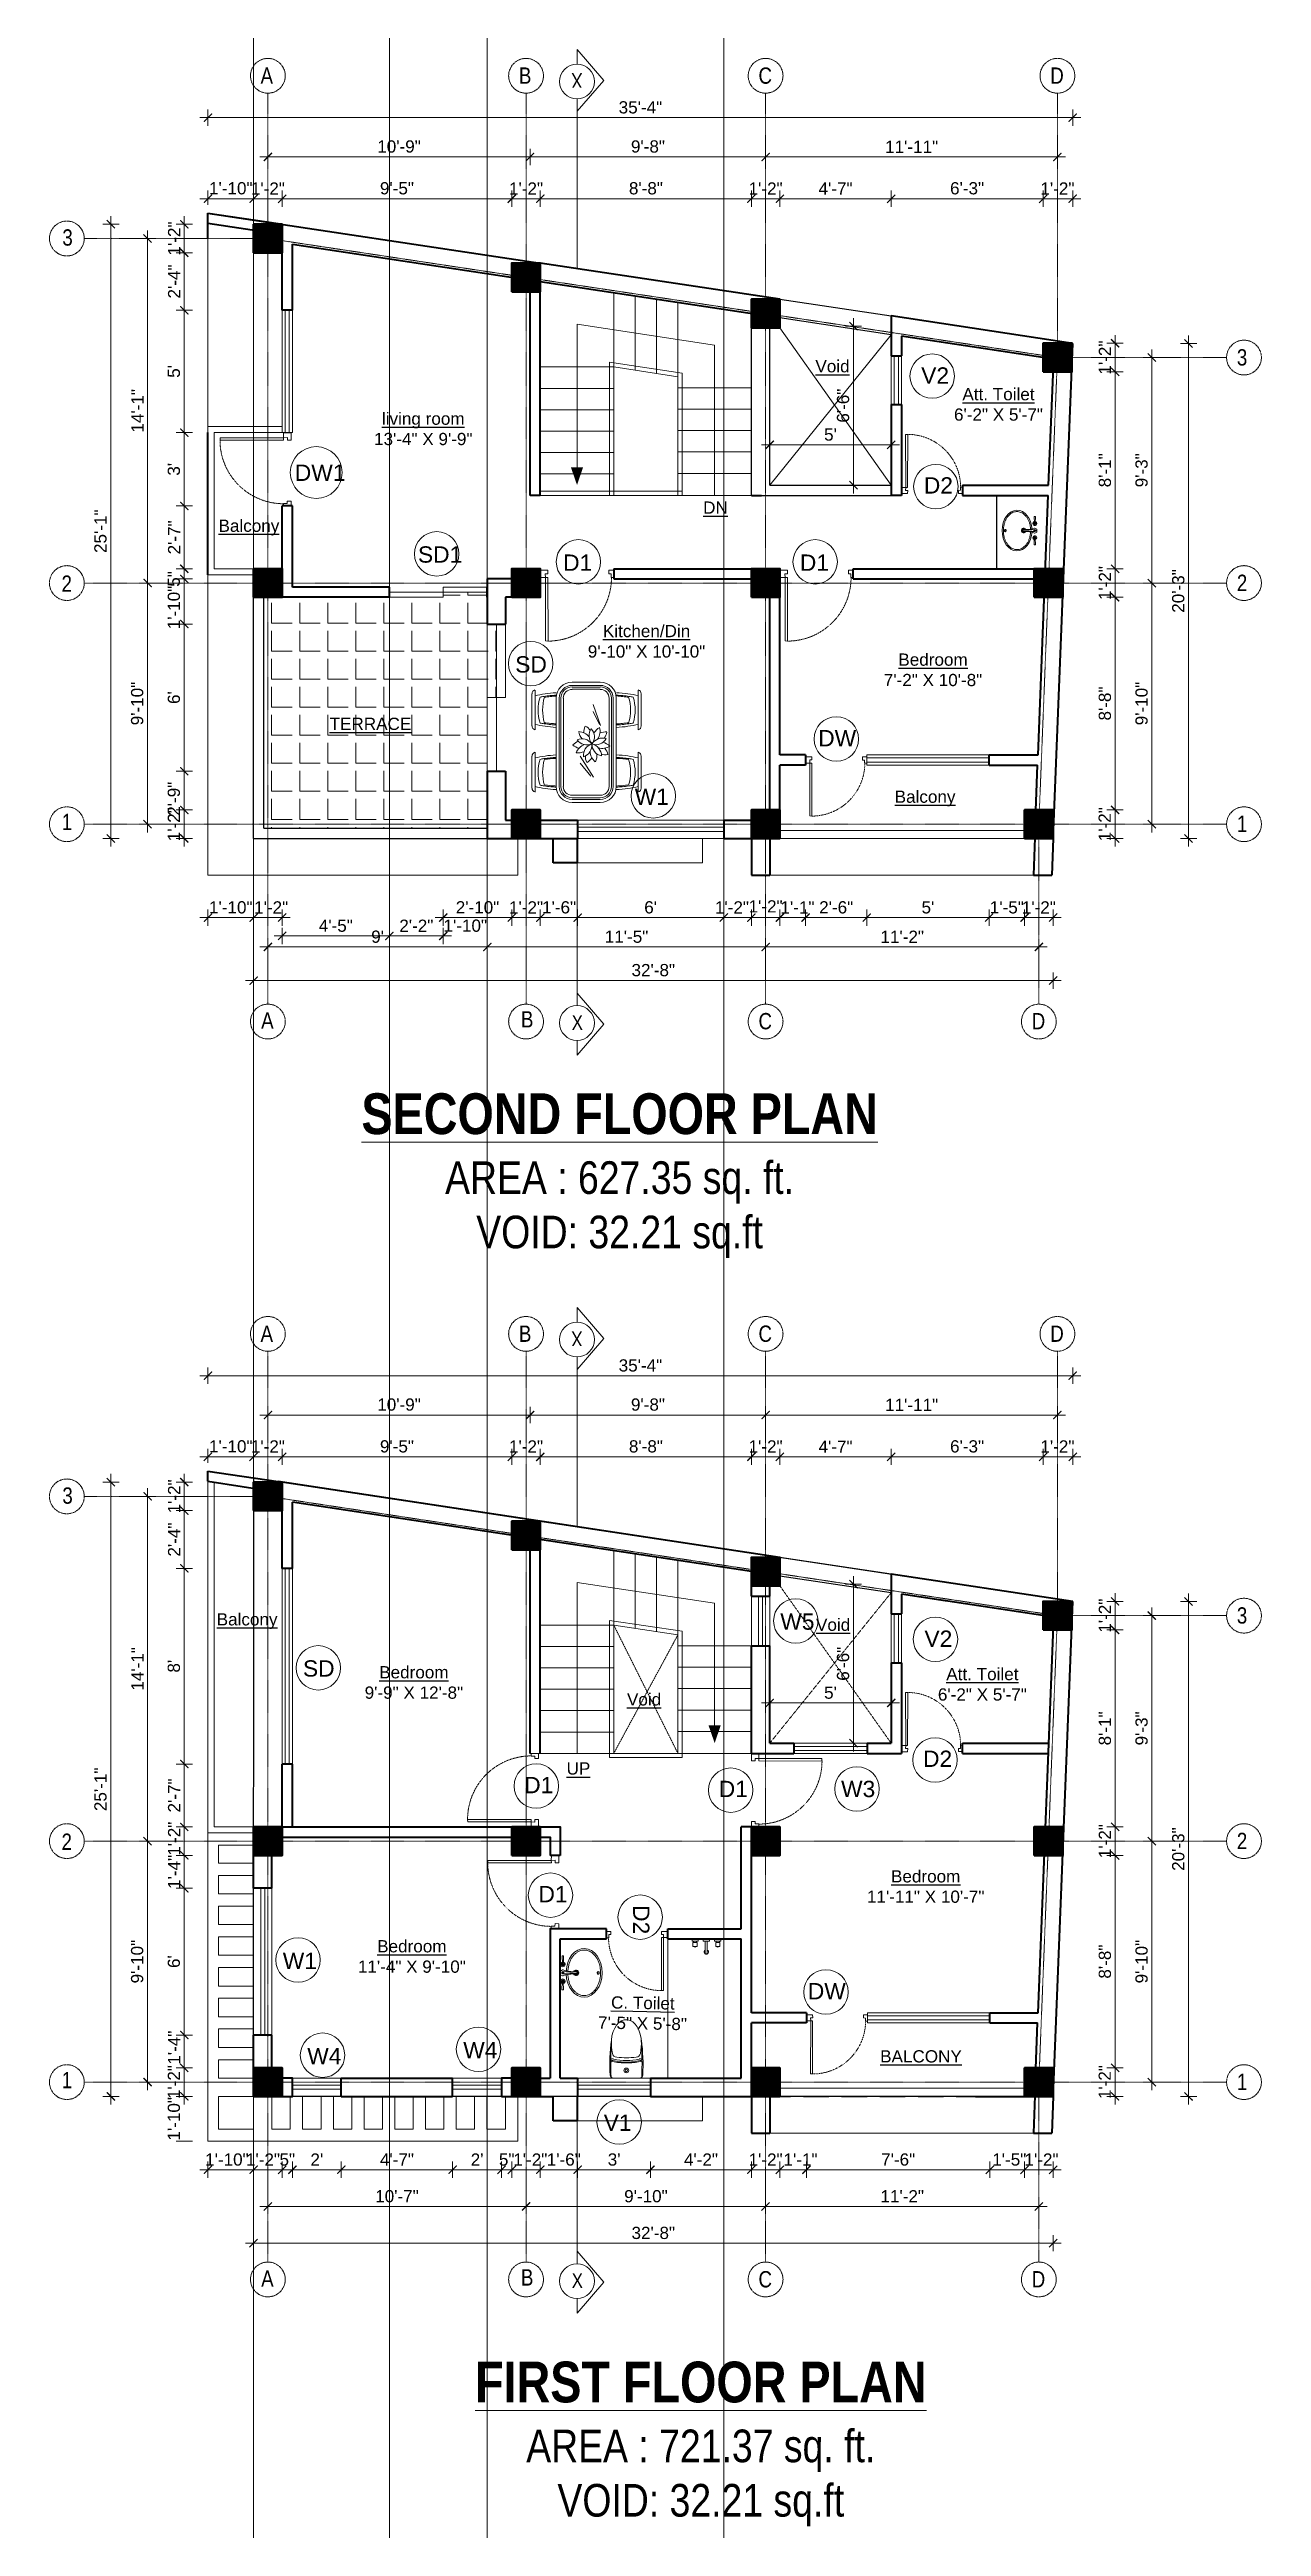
# Model space of a CAD drawing. Header units: inches. Extents: x 136316 to 155547, y -21384 to -17606.
# Drawn here: x 151660 to 152255, y -19335 to -18120 of the extents above; entities that cross this region are included whole.
import ezdxf

# ---------------------------------------------------------------- set-up
doc = ezdxf.new("R2010")
doc.units = ezdxf.units.IN
doc.header["$LTSCALE"] = 0.5
doc.header["$MEASUREMENT"] = 0
doc.header["$PDMODE"] = 66
doc.linetypes.add('CENTER', pattern=[2, 1.25, -0.25, 0.25, -0.25])
doc.linetypes.add('HIDDEN', pattern=[0.375, 0.25, -0.125])
for name, color, linetype, lineweight in [('Annotate-Lite.w', 177, 'Continuous', 9), ('Annotations-Bold.w', 177, 'Continuous', 13), ('C-COLUMN', 1, 'Continuous', 50), ('DIM', 4, 'Continuous', 5), ('DIM 1-100', 4, 'Continuous', 13), ('Door-Window.w', 4, 'Continuous', 15), ('F-FURNITURE', 30, 'Continuous', 13), ('Fittings', 9, 'Continuous', 5), ('Fixture-Fittings.w', 9, 'Continuous', 9), ('HACTH', 253, 'Continuous', 9), ('hatch', 9, 'Continuous', 5), ('PARAPET', 50, 'Continuous', 13), ('stair', 132, 'Continuous', 13), ('TEXT', 220, 'Continuous', 9), ('Text-100.w', 254, 'Continuous', 9), ('Toilet', 7, 'Continuous', 25), ('wall', 1, 'Continuous', 40), ('wall light', 6, 'Continuous', 25), ('window', 4, 'Continuous', 13)]:
    doc.layers.add(name, color=color, linetype=linetype, lineweight=lineweight)
doc.layers.add('furniture', color=31, linetype='Continuous')
doc.styles.add('ARAIL', font='ARIALN.TTF')
doc.styles.add('arial', font='arial.ttf')
doc.styles.add('arial.', font='arial.ttf')
doc.styles.add('gaurav', font='arial.ttf')
doc.styles.get("Standard").update_dxf_attribs({"font": 'arial.ttf'})
doc.dimstyles.new('1 by 96', dxfattribs={"dimtxt": 6, "dimasz": 4, "dimexe": 4, "dimexo": 4, "dimgap": 2, "dimtad": 1, "dimdec": 0, "dimzin": 0, "dimdsep": 46, "dimlunit": 4, "dimtxsty": 'Standard', "dimblk": 'ARCHTICK', "dimcen": 0, "dimdle": 4, "dimadec": 0, "dimazin": 0, "dimtfac": 1, "dimtdec": 0, "dimtix": 1, "dimtofl": 0, "dimtmove": 1, "dimatfit": 3, "dimldrblk": 'ARCHTICK', "dimfxl": 4, "dimfxlon": 1, "dimtolj": 1, "dimtzin": 0, "dimlwd": -1, "dimlwe": -1, "dimarcsym": 0})

msp = doc.modelspace()

# ---------------------------------------------------------------- texts
at = {"layer": 'Annotate-Lite.w', "ltscale": 0.005, "char_height": 8, "attachment_point": 1, "style": 'gaurav'}
for s, insert in [('V2', (152087.9, -18276.3)), ('DW1', (151780.7, -18324)), ('D2', (152089.2, -18330.2)), ('SD1', (151841.1, -18364.1)), ('D1', (151912.3, -18368.1)), ('D1', (152028.4, -18368.1)), ('SD', (151888.8, -18418)), ('DW', (152037.4, -18454.2)), ('W1', (151947.4, -18482.9)), ('W5', (152018.8, -18887.5)), ('V2', (152089.5, -18895.9)), ('SD', (151784.7, -18910.5)), ('D2', (152088.8, -18954.8)), ('D1', (151893.2, -18967.7)), ('D1', (151988.6, -18969.6)), ('W3', (152048.6, -18969.6)), ('D1', (151900.2, -19021.2)), ('W1', (151774.8, -19053.9)), ('DW', (152032.3, -19068.8)), ('W4', (151863.3, -19097.7)), ('W4', (151786.8, -19100.6)), ('V1', (151932.2, -19133.3))]:
    msp.add_mtext_dynamic_manual_height_columns(s, width=8, gutter_width=100, heights=[0], dxfattribs=dict(at, insert=insert))
at = {"layer": 'Annotate-Lite.w', "ltscale": 0.005, "insert": (151954.6, -19030.6), "char_height": 8, "attachment_point": 1, "rotation": 270, "style": 'gaurav'}
msp.add_mtext_dynamic_manual_height_columns('D2', width=8, gutter_width=100, heights=[0], dxfattribs=at)
at = {"layer": 'Annotations-Bold.w', "linetype": 'CENTER', "ltscale": 1.5, "char_height": 8, "attachment_point": 1, "style": 'ARAIL'}
for s, insert in [('A', (151763.9, -18129.2)), ('B', (151890.6, -18129.2)), ('C', (152008.1, -18129.2)), ('D', (152151.2, -18129.2)), ('3', (151666.7, -18208.6)), ('3', (152242.7, -18267.4)), ('2', (151666.3, -18378.4)), ('2', (152242.7, -18378)), ('1', (151666.4, -18495.3)), ('1', (152242.7, -18496.2)), ('A', (151764.2, -18592.7)), ('B', (151891.6, -18592.1)), ('C', (152008.1, -18593)), ('D', (152142.1, -18593)), ('A', (151763.9, -18746.3)), ('B', (151890.6, -18746.3)), ('C', (152008.1, -18746.3)), ('D', (152151.2, -18746.3)), ('3', (151666.7, -18825.7)), ('3', (152242.7, -18884.5)), ('2', (151666.3, -18995.5)), ('2', (152242.7, -18995.1)), ('1', (151666.4, -19112.4)), ('1', (152242.7, -19113.3)), ('A', (151764.2, -19209.8)), ('B', (151891.6, -19209.2)), ('C', (152008.1, -19210.1)), ('D', (152142.1, -19210.1))]:
    msp.add_mtext_dynamic_manual_height_columns(s, width=6.539, gutter_width=100, heights=[0], dxfattribs=dict(at, insert=insert))
at = {"layer": 'TEXT', "char_height": 7.2, "attachment_point": 3, "rotation": 180, "style": 'ARAIL'}
for insert in [(151916.3, -18139.2), (151916.3, -18756.3)]:
    msp.add_mtext_dynamic_manual_height_columns('X', width=125.465, gutter_width=90, heights=[0], dxfattribs=dict(at, insert=insert))
at = {"layer": 'TEXT', "lineweight": -2, "char_height": 6, "width": 127.506, "attachment_point": 5, "style": 'arial.'}
for s, insert in [('{\\LVoid}', (152044.4, -18275.8)), ('{\\LAtt. Toilet\\P}6\'-2" X 5\'-7"', (152125.8, -18294.5)), ('{\\Lliving room\\P}13\'-4" X 9\'-9"', (151843.7, -18306.5)), ('{\\LDN}', (151987, -18345.1)), ('{\\LBalcony}', (151758.2, -18354.9)), ('{\\LKitchen/Din\\P}9\'-10" X 10\'-10"', (151953.2, -18410.7)), ('{\\LBedroom\\P}7\'-2" X 10\'-8"', (152093.7, -18424.7)), ('{\\LTERRACE}', (151817.8, -18451.2)), ('{\\LBalcony}', (152089.8, -18487.8)), ('{\\LBalcony}', (151757.3, -18891.3)), ('{\\LVoid}', (152044.7, -18893.1)), ('{\\LBedroom\\P}9\'-9" X 12\'-8"', (151839.1, -18921.4)), ('{\\LAtt. Toilet\\P}6\'-2" X 5\'-7"', (152117.9, -18922.3)), ('{\\LVoid}', (151952, -18929.7)), ('{\\LUP}', (151919.8, -18963.6)), ('{\\LBedroom\\P}11\'-11" X 10\'-7"', (152090.1, -19021.5)), ('{\\LBedroom\\P}11\'-4" X 9\'-10"', (151838.1, -19055.8)), ('{\\LBALCONY}', (152087.8, -19104.8))]:
    msp.add_mtext(s, dxfattribs=dict(at, insert=insert))
at = {"layer": 'TEXT', "char_height": 7.2, "attachment_point": 1, "style": 'ARAIL'}
for insert in [(151916.5, -18594.1), (151916.5, -19211.2)]:
    msp.add_mtext_dynamic_manual_height_columns('X', width=125.465, gutter_width=90, heights=[0], dxfattribs=dict(at, insert=insert))
at = {"layer": 'TEXT', "lineweight": -2, "insert": (151951.3, -19083.6), "char_height": 6, "width": 127.506, "attachment_point": 5, "rotation": 358.9441, "style": 'arial.'}
msp.add_mtext('{\\LC. Toilet\\P}7\'-5" X 5\'-8"', dxfattribs=at)
at = {"layer": 'Text-100.w', "char_height": 20, "width": 569.102, "attachment_point": 2, "style": 'arial'}
for s, insert in [('\\A1;{\\fArial Narrow|b1|i0|c0|p34;\\LSECOND FLOOR PLAN\\P\\fArial Narrow|b0|i0|c0|p34;\\H0.8x;\\lAREA : 627.35 sq. ft.\\PVOID: 32.21 sq.ft}', (151940, -18632.4)), ('\\A1;{\\fArial Narrow|b1|i0|c0|p34;\\LFIRST FLOOR PLAN\\P\\fArial Narrow|b0|i0|c0|p34;\\H0.8x;\\lAREA : 721.37 sq. ft.\\PVOID: 32.21 sq.ft}', (151979.8, -19254.5))]:
    msp.add_mtext(s, dxfattribs=dict(at, insert=insert))

# ---------------------------------------------------------------- blocks, each defined once
blk = doc.blocks.new('3-0')
at = {"ltscale": 3}
for p, q in [((11063, 10097.7), (11066, 10099.9)), ((11065.3, 10097.8), (11066.7, 10098.9)), ((11066, 10099.9), (11066.7, 10098.9)), ((11063, 10097.7), (11064.5, 10095.7)), ((11066, 10096.8), (11064.5, 10095.7)), ((11066, 10096.8), (11065.3, 10097.8)), ((11085.5, 10074.1), (11110.3, 10093)), ((11086.2, 10073.2), (11111, 10092)), ((11111, 10092), (11110.3, 10093)), ((11086.2, 10073.2), (11085.5, 10074.1)), ((11084, 10073), (11082.6, 10071.9)), ((11082.6, 10071.9), (11084.8, 10069)), ((11084, 10073), (11084.8, 10072)), ((11084.8, 10072), (11086.2, 10073.2)), ((11084.8, 10069), (11087.7, 10071.2)), ((11087.7, 10071.2), (11086.2, 10073.2))]:
    blk.add_line(p, q, dxfattribs=at)
at = {"layer": 'Door-Window.w', "color": 9, "linetype": 'HIDDEN', "lineweight": 18}
blk.add_arc((11085.5, 10074.1), 31.2, 37.1906, 127.1465, dxfattribs=at)
blk = doc.blocks.new('A$C604E024C')
at = {"linetype": 'ByBlock'}
for p, q in [((-107, 6), (-198, 9)), ((-101, 4), (-101, -4)), ((-101, 4), (-101, 1)), ((-101, 4), (-101, 4)), ((-101, 1), (-97, 1)), ((-101, 0), (-101, -4)), ((-101, 0), (-97, 0)), ((-97, 4), (-97, 1)), ((-97, 4), (-96, 4)), ((-96, 4), (-96, -4)), ((-6, 4), (-6, -4)), ((-6, 4), (-5, 4)), ((-5, 4), (-5, -4)), ((0, 13), (0, -13)), ((1, 4), (1, -4)), ((1, 4), (3, 4)), ((2, 4), (2, 1)), ((2, 4), (3, 4)), ((2, 1), (3, 1)), ((100, 2), (101, 2)), ((107, 6), (198, 9)), ((199, 8), (199, -8)), ((-107, -6), (-198, -9)), ((-101, -4), (-101, -4)), ((-101, -4), (-101, -4)), ((-97, 0), (-97, -4)), ((-97, -4), (-96, -4)), ((-96, -4), (-96, -4)), ((-6, -4), (-1, -4)), ((-5, -4), (-1, -4)), ((-1, -4), (-1, -4)), ((1, -4), (3, -4)), ((2, 0), (2, -4)), ((2, 0), (3, 0)), ((2, -4), (3, -4)), ((100, -2), (101, -2)), ((107, -6), (198, -9))]:
    blk.add_line(p, q, dxfattribs=at)
for points in [[(35, -3), (35, -3, 0.267949), (35, 2), (20, 29, 0.267949), (15, 31), (-15, 31, 0.267949), (-20, 29), (-35, 2, 0.267949), (-35, -3)], [(0, 13), (-5, 13, 0.267949), (-9, 10), (-13, 2, 0.267949), (-13, -3), (-9, -10, 0.267949), (-5, -13), (0, -13)], [(0, 13), (5, 13, -0.267949), (9, 10), (13, 2, -0.267949), (13, -3), (9, -10, -0.267949), (5, -13), (0, -13)], [(-15, -149, 0.267949), (-15, -154), (-9, -163, 0.267949), (-5, -166), (0, -166)], [(15, -149, -0.267949), (15, -154), (9, -163, -0.267949), (5, -166), (0, -166)]]:
    blk.add_lwpolyline(points, format="xyb", dxfattribs=at)
for centre, radius, start, end in [((-148, 0), 51.6, 171.6285, 188.3715), ((-198, 8), 1, 88.5767, 180), ((-99, 0), 27.8, 193.9353, 166.0647), ((-99, 0), 16.1, 203.4772, 156.5228), ((-99, 0), 13.6, 207.8254, 152.1746), ((-99, 0), 10.7, 215.7665, 144.2335), ((3, 2), 1.6, 270, 90.0142), ((3, 2), 2.2, 301.4048, 90), ((3, -2), 2.5, 270, 62.7097), ((99, 0), 27.8, 13.9353, 346.0647), ((99, 0), 16.1, 23.4772, 336.5228), ((99, 0), 13.6, 27.8254, 332.1746), ((99, 0), 10.7, 35.7665, 324.2335), ((198, 8), 1, 0, 91.4233), ((-198, -8), 1, 180, 271.4233), ((-325, -117), 312, 354.1333, 21.5654), ((-1093, -110), 1085, 357.1828, 5.6778), ((3, -2), 1.9, 270, 90), ((1084, -109), 1075, 174.3028, 182.8736), ((325, -117), 312, 158.4157, 185.9255), ((198, -8), 1, 268.5767, 0)]:
    blk.add_arc(centre, radius, start, end, dxfattribs=at)
blk.add_ellipse((99, 0), major_axis=(0, 4.4), ratio=0.647537, start_param=-0.996154, end_param=4.137747, dxfattribs=at)
blk.add_open_spline([(100, 2), (100, 3), (100, 3), (100, 3), (99, 4), (99, 4), (99, 4), (99, 4), (98, 4), (98, 4), (98, 3), (97, 3), (97, 3), (97, 2), (97, 2), (96, 1), (96, 0), (96, 0), (96, -2), (97, -2), (97, -3), (97, -3), (98, -4), (98, -4), (99, -4), (99, -4), (99, -4), (100, -3), (100, -3), (100, -3), (100, -2)], degree=3, knots=[5.296065, 5.296065, 5.296065, 5.296065, 5.668493, 5.668493, 6.044953, 6.044953, 6.283185, 6.283185, 6.283185, 6.618814, 6.618814, 6.954443, 6.954443, 7.290072, 7.290072, 7.6257, 7.6257, 8.094621, 8.094621, 8.563542, 8.563542, 8.940002, 8.940002, 9.316461, 9.316461, 9.692921, 9.692921, 10.069381, 10.069381, 10.411893, 10.411893, 10.411893, 10.411893], dxfattribs=at)
blk = doc.blocks.new('basin')
for radius, start, end in [(1.14, 113.503, 66.2712), (0.79, 126.715, 52.8739)]:
    blk.add_arc((134195.3, -39122.5), radius, start, end)
blk.add_ellipse((134195.3, -39125.8), major_axis=(-9.97, 0), ratio=0.736887, start_param=4.757716, end_param=10.948885)
blk.add_ellipse((134195.3, -39131.6), major_axis=(0.448, 0), ratio=0.674502)
for points, knots in [([(134194.7, -39119.2), (134194.3, -39119.2), (134194, -39119.2), (134193.1, -39119.3), (134192.6, -39119.4), (134191.6, -39119.7), (134191.1, -39119.8), (134190.2, -39120.2), (134189.8, -39120.4), (134188.9, -39120.9), (134188.6, -39121.2), (134187.9, -39121.8), (134187.6, -39122.1), (134187.1, -39122.7), (134186.8, -39123), (134186.5, -39123.7), (134186.3, -39124.1), (134186.1, -39124.8), (134186, -39125.1), (134186, -39125.6), (134186, -39125.7), (134186, -39125.8), (134186, -39126.1), (134186, -39126.3), (134186.1, -39126.9), (134186.2, -39127.3), (134186.5, -39128), (134186.6, -39128.3), (134187.1, -39129), (134187.3, -39129.3), (134187.9, -39129.9), (134188.2, -39130.2), (134188.9, -39130.7), (134189.3, -39130.9), (134190.1, -39131.4), (134190.5, -39131.6), (134191.4, -39131.9), (134191.9, -39132.1), (134192.9, -39132.3), (134193.4, -39132.4), (134194.4, -39132.5), (134194.9, -39132.5), (134196, -39132.5), (134196.5, -39132.5), (134197.5, -39132.3), (134198, -39132.3), (134199, -39132), (134199.4, -39131.8), (134200.3, -39131.5), (134200.8, -39131.3), (134201.6, -39130.8), (134201.9, -39130.5), (134202.6, -39130), (134202.9, -39129.7), (134203.5, -39129.1), (134203.7, -39128.8), (134204.1, -39128.1), (134204.2, -39127.8), (134204.5, -39127.1), (134204.6, -39126.7), (134204.6, -39126), (134204.6, -39125.7), (134204.6, -39125), (134204.5, -39124.6), (134204.3, -39123.9), (134204.1, -39123.6), (134203.7, -39122.9), (134203.4, -39122.6), (134202.9, -39121.9), (134202.6, -39121.6), (134201.9, -39121.1), (134201.5, -39120.8), (134200.7, -39120.3), (134200.2, -39120.1), (134199.3, -39119.8), (134198.8, -39119.6), (134197.8, -39119.4), (134197.3, -39119.3), (134196.5, -39119.2), (134196.2, -39119.2), (134195.9, -39119.2)], [4.778413, 4.778413, 4.778413, 4.778413, 4.89303, 4.89303, 5.060537, 5.060537, 5.228045, 5.228045, 5.395552, 5.395552, 5.56306, 5.56306, 5.730567, 5.730567, 5.898075, 5.898075, 6.065582, 6.065582, 6.233089, 6.233089, 6.283185, 6.283185, 6.283185, 6.401225, 6.401225, 6.564378, 6.564378, 6.727532, 6.727532, 6.890685, 6.890685, 7.053839, 7.053839, 7.216992, 7.216992, 7.380146, 7.380146, 7.543299, 7.543299, 7.706452, 7.706452, 7.869606, 7.869606, 8.032759, 8.032759, 8.195913, 8.195913, 8.359066, 8.359066, 8.52222, 8.52222, 8.685373, 8.685373, 8.848527, 8.848527, 9.01168, 9.01168, 9.174834, 9.174834, 9.337987, 9.337987, 9.501141, 9.501141, 9.668648, 9.668648, 9.836155, 9.836155, 10.003663, 10.003663, 10.17117, 10.17117, 10.338678, 10.338678, 10.506185, 10.506185, 10.673693, 10.673693, 10.8412, 10.8412, 10.929386, 10.929386, 10.929386, 10.929386]), ([(134195.9, -39131.6), (134195.9, -39131.5), (134195.9, -39131.5), (134195.8, -39131.5), (134195.8, -39131.4), (134195.8, -39131.4), (134195.7, -39131.3), (134195.7, -39131.3), (134195.6, -39131.2), (134195.5, -39131.2), (134195.4, -39131.2), (134195.2, -39131.2), (134195.1, -39131.2), (134194.9, -39131.3), (134194.9, -39131.3), (134194.8, -39131.4), (134194.8, -39131.4), (134194.8, -39131.5), (134194.8, -39131.5), (134194.8, -39131.6), (134194.8, -39131.6), (134194.8, -39131.7), (134194.8, -39131.8), (134194.9, -39131.8), (134194.9, -39131.9), (134195, -39131.9), (134195, -39131.9), (134195.2, -39132), (134195.2, -39132), (134195.4, -39132), (134195.5, -39132), (134195.7, -39131.9), (134195.7, -39131.9), (134195.8, -39131.8), (134195.8, -39131.7), (134195.8, -39131.7), (134195.9, -39131.6), (134195.9, -39131.6), (134195.9, -39131.6), (134195.9, -39131.6)], [0, 0, 0, 0, 0.188397, 0.188397, 0.376794, 0.376794, 0.73698, 0.73698, 1.097166, 1.097166, 1.657793, 1.657793, 2.21842, 2.21842, 2.564182, 2.564182, 2.840364, 2.840364, 3.116547, 3.116547, 3.39273, 3.39273, 3.668913, 3.668913, 3.945096, 3.945096, 4.221279, 4.221279, 4.783807, 4.783807, 5.346334, 5.346334, 5.697184, 5.697184, 5.974645, 5.974645, 6.252106, 6.252106, 6.283185, 6.283185, 6.283185, 6.283185])]:
    blk.add_open_spline(points, degree=3, knots=knots)
at = {"xscale": 0.03499430959345774, "yscale": 0.03499430959345774, "zscale": 0.03499430959345774, "rotation": 359.9929103328581}
blk.add_blockref('A$C604E024C', (134195.3, -39117.1), dxfattribs=at)
blk = doc.blocks.new('_ArchTick')
at = {"color": 0, "linetype": 'ByBlock', "const_width": 0.15}
blk.add_lwpolyline([(-0.5, -0.5), (0.5, 0.5)], dxfattribs=at)
blk = doc.blocks.new('*D419')
at = {"layer": 'Defpoints', "color": 0, "transparency": 16777216}
for p in [(152161.7, -18264.5), (152161.7, -18278.5), (152183, -18278.5)]:
    blk.add_point(p, dxfattribs=at)
at = {"layer": 'DIM 1-100', "color": 0, "transparency": 16777216}
for p, q in [((152179, -18264.5), (152187, -18264.5)), ((152183, -18260.5), (152183, -18282.5)), ((152179, -18278.5), (152187, -18278.5))]:
    blk.add_line(p, q, dxfattribs=at)
at = {"layer": 'DIM 1-100', "color": 0, "transparency": 16777216, "xscale": 4, "yscale": 4, "zscale": 4}
for p, rotation in [((152183, -18264.5), 90), ((152183, -18278.5), 270)]:
    blk.add_blockref('_ArchTick', p, dxfattribs=dict(at, rotation=rotation))
at = {"layer": 'DIM 1-100', "color": 0, "transparency": 16777216, "insert": (152178, -18271.5), "char_height": 6, "attachment_point": 5, "rotation": 90}
blk.add_mtext('\\A1;1\'-2"', dxfattribs=at)
blk = doc.blocks.new('*D420')
at = {"layer": 'Defpoints', "color": 0, "transparency": 16777216}
for p in [(152161.7, -18278.5), (152157.3, -18375.1), (152183, -18375.1)]:
    blk.add_point(p, dxfattribs=at)
at = {"layer": 'DIM 1-100', "color": 0, "transparency": 16777216}
for p, q in [((152179, -18278.5), (152187, -18278.5)), ((152183, -18274.5), (152183, -18379.1)), ((152179, -18375.1), (152187, -18375.1))]:
    blk.add_line(p, q, dxfattribs=at)
at = {"layer": 'DIM 1-100', "color": 0, "transparency": 16777216, "xscale": 4, "yscale": 4, "zscale": 4}
for p, rotation in [((152183, -18278.5), 90), ((152183, -18375.1), 270)]:
    blk.add_blockref('_ArchTick', p, dxfattribs=dict(at, rotation=rotation))
at = {"layer": 'DIM 1-100', "color": 0, "transparency": 16777216, "insert": (152178, -18326.8), "char_height": 6, "attachment_point": 5, "rotation": 90}
blk.add_mtext('\\A1;8\'-1"', dxfattribs=at)
blk = doc.blocks.new('*D421')
at = {"layer": 'Defpoints', "color": 0, "transparency": 16777216}
for p in [(152157.3, -18375.1), (152157.3, -18389.1), (152183, -18389.1)]:
    blk.add_point(p, dxfattribs=at)
at = {"layer": 'DIM 1-100', "color": 0, "transparency": 16777216}
for p, q in [((152179, -18375.1), (152187, -18375.1)), ((152183, -18371.1), (152183, -18393.1)), ((152179, -18389.1), (152187, -18389.1))]:
    blk.add_line(p, q, dxfattribs=at)
at = {"layer": 'DIM 1-100', "color": 0, "transparency": 16777216, "xscale": 4, "yscale": 4, "zscale": 4}
for p, rotation in [((152183, -18375.1), 90), ((152183, -18389.1), 270)]:
    blk.add_blockref('_ArchTick', p, dxfattribs=dict(at, rotation=rotation))
at = {"layer": 'DIM 1-100', "color": 0, "transparency": 16777216, "insert": (152178, -18382.1), "char_height": 6, "attachment_point": 5, "rotation": 90}
blk.add_mtext('\\A1;1\'-2"', dxfattribs=at)
blk = doc.blocks.new('*D422')
at = {"layer": 'Defpoints', "color": 0, "transparency": 16777216}
for p in [(152157.3, -18389.1), (152152.6, -18493.4), (152183, -18493.4)]:
    blk.add_point(p, dxfattribs=at)
at = {"layer": 'DIM 1-100', "color": 0, "transparency": 16777216}
for p, q in [((152179, -18389.1), (152187, -18389.1)), ((152183, -18385.1), (152183, -18497.4)), ((152179, -18493.4), (152187, -18493.4))]:
    blk.add_line(p, q, dxfattribs=at)
at = {"layer": 'DIM 1-100', "color": 0, "transparency": 16777216, "xscale": 4, "yscale": 4, "zscale": 4}
for p, rotation in [((152183, -18389.1), 90), ((152183, -18493.4), 270)]:
    blk.add_blockref('_ArchTick', p, dxfattribs=dict(at, rotation=rotation))
at = {"layer": 'DIM 1-100', "color": 0, "transparency": 16777216, "insert": (152178, -18441.2), "char_height": 6, "attachment_point": 5, "rotation": 90}
blk.add_mtext('\\A1;8\'-8"', dxfattribs=at)
blk = doc.blocks.new('*D423')
at = {"layer": 'Defpoints', "color": 0, "transparency": 16777216}
for p in [(152152.6, -18493.4), (152152.6, -18507.4), (152183, -18507.4)]:
    blk.add_point(p, dxfattribs=at)
at = {"layer": 'DIM 1-100', "color": 0, "transparency": 16777216}
for p, q in [((152183, -18489.4), (152183, -18511.4)), ((152179, -18493.4), (152187, -18493.4)), ((152179, -18507.4), (152187, -18507.4))]:
    blk.add_line(p, q, dxfattribs=at)
at = {"layer": 'DIM 1-100', "color": 0, "transparency": 16777216, "xscale": 4, "yscale": 4, "zscale": 4}
for p, rotation in [((152183, -18493.4), 90), ((152183, -18507.4), 270)]:
    blk.add_blockref('_ArchTick', p, dxfattribs=dict(at, rotation=rotation))
at = {"layer": 'DIM 1-100', "color": 0, "transparency": 16777216, "insert": (152177.9, -18500.4), "char_height": 6, "attachment_point": 5, "rotation": 90}
blk.add_mtext('\\A1;1\'-2"', dxfattribs=at)
blk = doc.blocks.new('*D424')
at = {"layer": 'Defpoints', "color": 0, "transparency": 16777216}
for p in [(152161.7, -18271.5), (152157.5, -18382.1), (152201, -18382.1)]:
    blk.add_point(p, dxfattribs=at)
at = {"layer": 'DIM 1-100', "color": 0, "transparency": 16777216}
for p, q in [((152197, -18271.5), (152205, -18271.5)), ((152201, -18267.5), (152201, -18386.1)), ((152197, -18382.1), (152205, -18382.1))]:
    blk.add_line(p, q, dxfattribs=at)
at = {"layer": 'DIM 1-100', "color": 0, "transparency": 16777216, "xscale": 4, "yscale": 4, "zscale": 4}
for p, rotation in [((152201, -18271.5), 90), ((152201, -18382.1), 270)]:
    blk.add_blockref('_ArchTick', p, dxfattribs=dict(at, rotation=rotation))
at = {"layer": 'DIM 1-100', "color": 0, "transparency": 16777216, "insert": (152196, -18326.8), "char_height": 6, "attachment_point": 5, "rotation": 90}
blk.add_mtext('\\A1;9\'-3"', dxfattribs=at)
blk = doc.blocks.new('*D425')
at = {"layer": 'Defpoints', "color": 0, "transparency": 16777216}
for p in [(152157.5, -18382.1), (152152.9, -18500.4), (152201, -18500.4)]:
    blk.add_point(p, dxfattribs=at)
at = {"layer": 'DIM 1-100', "color": 0, "transparency": 16777216}
for p, q in [((152201, -18378.1), (152201, -18504.4)), ((152197, -18382.1), (152205, -18382.1)), ((152197, -18500.4), (152205, -18500.4))]:
    blk.add_line(p, q, dxfattribs=at)
at = {"layer": 'DIM 1-100', "color": 0, "transparency": 16777216, "xscale": 4, "yscale": 4, "zscale": 4}
for p, rotation in [((152201, -18382.1), 90), ((152201, -18500.4), 270)]:
    blk.add_blockref('_ArchTick', p, dxfattribs=dict(at, rotation=rotation))
at = {"layer": 'DIM 1-100', "color": 0, "transparency": 16777216, "insert": (152196, -18441.2), "char_height": 6, "attachment_point": 5, "rotation": 90}
blk.add_mtext('\\A1;9\'-10"', dxfattribs=at)
blk = doc.blocks.new('*D426')
at = {"layer": 'Defpoints', "color": 0, "transparency": 16777216}
for p in [(152162.2, -18264.6), (152219, -18264.6), (152152.6, -18507.4)]:
    blk.add_point(p, dxfattribs=at)
at = {"layer": 'DIM 1-100', "color": 0, "transparency": 16777216}
for p, q in [((152215, -18264.6), (152223, -18264.6)), ((152219, -18511.4), (152219, -18260.6)), ((152215, -18507.4), (152223, -18507.4))]:
    blk.add_line(p, q, dxfattribs=at)
at = {"layer": 'DIM 1-100', "color": 0, "transparency": 16777216, "xscale": 4, "yscale": 4, "zscale": 4}
for p, rotation in [((152219, -18264.6), 90), ((152219, -18507.4), 270)]:
    blk.add_blockref('_ArchTick', p, dxfattribs=dict(at, rotation=rotation))
at = {"layer": 'DIM 1-100', "color": 0, "transparency": 16777216, "insert": (152214, -18386), "char_height": 6, "attachment_point": 5, "rotation": 90}
blk.add_mtext('\\A1;20\'-3"', dxfattribs=at)
blk = doc.blocks.new('*D427')
at = {"layer": 'Defpoints', "color": 0, "transparency": 16777216}
for p in [(152147.7, -18193.6), (152147.7, -18264.5), (152162.2, -18264.6)]:
    blk.add_point(p, dxfattribs=at)
at = {"layer": 'DIM 1-100', "color": 0, "transparency": 16777216}
for p, q in [((152166.2, -18193.6), (152143.7, -18193.6)), ((152147.7, -18197.6), (152147.7, -18189.6)), ((152162.2, -18197.6), (152162.2, -18189.6))]:
    blk.add_line(p, q, dxfattribs=at)
at = {"layer": 'DIM 1-100', "color": 0, "transparency": 16777216, "xscale": 4, "yscale": 4, "zscale": 4, "rotation": 180}
blk.add_blockref('_ArchTick', (152147.7, -18193.6), dxfattribs=at)
at = {"layer": 'DIM 1-100', "color": 0, "transparency": 16777216, "xscale": 4, "yscale": 4, "zscale": 4}
blk.add_blockref('_ArchTick', (152162.2, -18193.6), dxfattribs=at)
at = {"layer": 'DIM 1-100', "color": 0, "transparency": 16777216, "insert": (152154.7, -18188.6), "char_height": 6, "attachment_point": 5}
blk.add_mtext('\\A1;1\'-2"', dxfattribs=at)
blk = doc.blocks.new('*D428')
at = {"layer": 'Defpoints', "color": 0, "transparency": 16777216}
for p in [(152073.2, -18193.6), (152073.2, -18251.1), (152147.7, -18264.5)]:
    blk.add_point(p, dxfattribs=at)
at = {"layer": 'DIM 1-100', "color": 0, "transparency": 16777216}
for p, q in [((152151.7, -18193.6), (152069.2, -18193.6)), ((152073.2, -18197.6), (152073.2, -18189.6)), ((152147.7, -18197.6), (152147.7, -18189.6))]:
    blk.add_line(p, q, dxfattribs=at)
at = {"layer": 'DIM 1-100', "color": 0, "transparency": 16777216, "xscale": 4, "yscale": 4, "zscale": 4, "rotation": 180}
blk.add_blockref('_ArchTick', (152073.2, -18193.6), dxfattribs=at)
at = {"layer": 'DIM 1-100', "color": 0, "transparency": 16777216, "xscale": 4, "yscale": 4, "zscale": 4}
blk.add_blockref('_ArchTick', (152147.7, -18193.6), dxfattribs=at)
at = {"layer": 'DIM 1-100', "color": 0, "transparency": 16777216, "insert": (152110.4, -18188.5), "char_height": 6, "attachment_point": 5}
blk.add_mtext('\\A1;6\'-3"', dxfattribs=at)
blk = doc.blocks.new('*D429')
at = {"layer": 'Defpoints', "color": 0, "transparency": 16777216}
for p in [(152018.6, -18193.6), (152018.6, -18242.9), (152073.2, -18251.1)]:
    blk.add_point(p, dxfattribs=at)
at = {"layer": 'DIM 1-100', "color": 0, "transparency": 16777216}
for p, q in [((152077.2, -18193.6), (152014.6, -18193.6)), ((152018.6, -18197.6), (152018.6, -18189.6)), ((152073.2, -18197.6), (152073.2, -18189.6))]:
    blk.add_line(p, q, dxfattribs=at)
at = {"layer": 'DIM 1-100', "color": 0, "transparency": 16777216, "xscale": 4, "yscale": 4, "zscale": 4, "rotation": 180}
blk.add_blockref('_ArchTick', (152018.6, -18193.6), dxfattribs=at)
at = {"layer": 'DIM 1-100', "color": 0, "transparency": 16777216, "xscale": 4, "yscale": 4, "zscale": 4}
blk.add_blockref('_ArchTick', (152073.2, -18193.6), dxfattribs=at)
at = {"layer": 'DIM 1-100', "color": 0, "transparency": 16777216, "insert": (152045.9, -18188.6), "char_height": 6, "attachment_point": 5}
blk.add_mtext('\\A1;4\'-7"', dxfattribs=at)
blk = doc.blocks.new('*D430')
at = {"layer": 'Defpoints', "color": 0, "transparency": 16777216}
for p in [(152004.6, -18193.6), (152004.6, -18242.9), (152018.6, -18242.9)]:
    blk.add_point(p, dxfattribs=at)
at = {"layer": 'DIM 1-100', "color": 0, "transparency": 16777216}
for p, q in [((152022.6, -18193.6), (152000.6, -18193.6)), ((152004.6, -18197.6), (152004.6, -18189.6)), ((152018.6, -18197.6), (152018.6, -18189.6))]:
    blk.add_line(p, q, dxfattribs=at)
at = {"layer": 'DIM 1-100', "color": 0, "transparency": 16777216, "xscale": 4, "yscale": 4, "zscale": 4, "rotation": 180}
blk.add_blockref('_ArchTick', (152004.6, -18193.6), dxfattribs=at)
at = {"layer": 'DIM 1-100', "color": 0, "transparency": 16777216, "xscale": 4, "yscale": 4, "zscale": 4}
blk.add_blockref('_ArchTick', (152018.6, -18193.6), dxfattribs=at)
at = {"layer": 'DIM 1-100', "color": 0, "transparency": 16777216, "insert": (152011.6, -18188.6), "char_height": 6, "attachment_point": 5}
blk.add_mtext('\\A1;1\'-2"', dxfattribs=at)
blk = doc.blocks.new('*D431')
at = {"layer": 'Defpoints', "color": 0, "transparency": 16777216}
for p in [(151901.1, -18193.6), (151901.1, -18225.2), (152004.6, -18242.9)]:
    blk.add_point(p, dxfattribs=at)
at = {"layer": 'DIM 1-100', "color": 0, "transparency": 16777216}
for p, q in [((152008.6, -18193.6), (151897.1, -18193.6)), ((151901.1, -18197.6), (151901.1, -18189.6)), ((152004.6, -18197.6), (152004.6, -18189.6))]:
    blk.add_line(p, q, dxfattribs=at)
at = {"layer": 'DIM 1-100', "color": 0, "transparency": 16777216, "xscale": 4, "yscale": 4, "zscale": 4, "rotation": 180}
blk.add_blockref('_ArchTick', (151901.1, -18193.6), dxfattribs=at)
at = {"layer": 'DIM 1-100', "color": 0, "transparency": 16777216, "xscale": 4, "yscale": 4, "zscale": 4}
blk.add_blockref('_ArchTick', (152004.6, -18193.6), dxfattribs=at)
at = {"layer": 'DIM 1-100', "color": 0, "transparency": 16777216, "insert": (151952.9, -18188.5), "char_height": 6, "attachment_point": 5}
blk.add_mtext('\\A1;8\'-8"', dxfattribs=at)
blk = doc.blocks.new('*D432')
at = {"layer": 'Defpoints', "color": 0, "transparency": 16777216}
for p in [(151887.1, -18193.6), (151887.1, -18225.2), (151901.1, -18225.2)]:
    blk.add_point(p, dxfattribs=at)
at = {"layer": 'DIM 1-100', "color": 0, "transparency": 16777216}
for p, q in [((151905.1, -18193.6), (151883.1, -18193.6)), ((151887.1, -18197.6), (151887.1, -18189.6)), ((151901.1, -18197.6), (151901.1, -18189.6))]:
    blk.add_line(p, q, dxfattribs=at)
at = {"layer": 'DIM 1-100', "color": 0, "transparency": 16777216, "xscale": 4, "yscale": 4, "zscale": 4, "rotation": 180}
blk.add_blockref('_ArchTick', (151887.1, -18193.6), dxfattribs=at)
at = {"layer": 'DIM 1-100', "color": 0, "transparency": 16777216, "xscale": 4, "yscale": 4, "zscale": 4}
blk.add_blockref('_ArchTick', (151901.1, -18193.6), dxfattribs=at)
at = {"layer": 'DIM 1-100', "color": 0, "transparency": 16777216, "insert": (151894.1, -18188.6), "char_height": 6, "attachment_point": 5}
blk.add_mtext('\\A1;1\'-2"', dxfattribs=at)
blk = doc.blocks.new('*D433')
at = {"layer": 'Defpoints', "color": 0, "transparency": 16777216}
for p in [(151774.5, -18193.6), (151774.5, -18220.1), (151887.1, -18225.2)]:
    blk.add_point(p, dxfattribs=at)
at = {"layer": 'DIM 1-100', "color": 0, "transparency": 16777216}
for p, q in [((151891.1, -18193.6), (151770.5, -18193.6)), ((151774.5, -18197.6), (151774.5, -18189.6)), ((151887.1, -18197.6), (151887.1, -18189.6))]:
    blk.add_line(p, q, dxfattribs=at)
at = {"layer": 'DIM 1-100', "color": 0, "transparency": 16777216, "xscale": 4, "yscale": 4, "zscale": 4, "rotation": 180}
blk.add_blockref('_ArchTick', (151774.5, -18193.6), dxfattribs=at)
at = {"layer": 'DIM 1-100', "color": 0, "transparency": 16777216, "xscale": 4, "yscale": 4, "zscale": 4}
blk.add_blockref('_ArchTick', (151887.1, -18193.6), dxfattribs=at)
at = {"layer": 'DIM 1-100', "color": 0, "transparency": 16777216, "insert": (151830.8, -18188.5), "char_height": 6, "attachment_point": 5}
blk.add_mtext('\\A1;9\'-5"', dxfattribs=at)
blk = doc.blocks.new('*D434')
at = {"layer": 'Defpoints', "color": 0, "transparency": 16777216}
for p in [(151760.5, -18193.6), (151760.5, -18220.1), (151774.5, -18220.1)]:
    blk.add_point(p, dxfattribs=at)
at = {"layer": 'DIM 1-100', "color": 0, "transparency": 16777216}
for p, q in [((151778.5, -18193.6), (151756.5, -18193.6)), ((151760.5, -18197.6), (151760.5, -18189.6)), ((151774.5, -18197.6), (151774.5, -18189.6))]:
    blk.add_line(p, q, dxfattribs=at)
at = {"layer": 'DIM 1-100', "color": 0, "transparency": 16777216, "xscale": 4, "yscale": 4, "zscale": 4, "rotation": 180}
blk.add_blockref('_ArchTick', (151760.5, -18193.6), dxfattribs=at)
at = {"layer": 'DIM 1-100', "color": 0, "transparency": 16777216, "xscale": 4, "yscale": 4, "zscale": 4}
blk.add_blockref('_ArchTick', (151774.5, -18193.6), dxfattribs=at)
at = {"layer": 'DIM 1-100', "color": 0, "transparency": 16777216, "insert": (151767.5, -18188.6), "char_height": 6, "attachment_point": 5}
blk.add_mtext('\\A1;1\'-2"', dxfattribs=at)
blk = doc.blocks.new('*D435')
at = {"layer": 'Defpoints', "color": 0, "transparency": 16777216}
for p in [(151738.1, -18193.6), (151738.1, -18200.6), (151760.5, -18220.1)]:
    blk.add_point(p, dxfattribs=at)
at = {"layer": 'DIM 1-100', "color": 0, "transparency": 16777216}
for p, q in [((151764.5, -18193.6), (151734.1, -18193.6)), ((151738.1, -18196.6), (151738.1, -18189.6)), ((151760.5, -18197.6), (151760.5, -18189.6))]:
    blk.add_line(p, q, dxfattribs=at)
at = {"layer": 'DIM 1-100', "color": 0, "transparency": 16777216, "xscale": 4, "yscale": 4, "zscale": 4, "rotation": 180}
blk.add_blockref('_ArchTick', (151738.1, -18193.6), dxfattribs=at)
at = {"layer": 'DIM 1-100', "color": 0, "transparency": 16777216, "xscale": 4, "yscale": 4, "zscale": 4}
blk.add_blockref('_ArchTick', (151760.5, -18193.6), dxfattribs=at)
at = {"layer": 'DIM 1-100', "color": 0, "transparency": 16777216, "insert": (151749.3, -18188.5), "char_height": 6, "attachment_point": 5}
blk.add_mtext('\\A1;1\'-10"', dxfattribs=at)
blk = doc.blocks.new('*D436')
at = {"layer": 'Defpoints', "color": 0, "transparency": 16777216}
for p in [(152011.6, -18173.1), (152011.6, -18249.9), (152154.7, -18271.5)]:
    blk.add_point(p, dxfattribs=at)
at = {"layer": 'DIM 1-100', "color": 0, "transparency": 16777216}
for p, q in [((152158.7, -18173.1), (152007.6, -18173.1)), ((152011.6, -18177.1), (152011.6, -18169.1)), ((152154.7, -18177.1), (152154.7, -18169.1))]:
    blk.add_line(p, q, dxfattribs=at)
at = {"layer": 'DIM 1-100', "color": 0, "transparency": 16777216, "xscale": 4, "yscale": 4, "zscale": 4, "rotation": 180}
blk.add_blockref('_ArchTick', (152011.6, -18173.1), dxfattribs=at)
at = {"layer": 'DIM 1-100', "color": 0, "transparency": 16777216, "xscale": 4, "yscale": 4, "zscale": 4}
blk.add_blockref('_ArchTick', (152154.7, -18173.1), dxfattribs=at)
at = {"layer": 'DIM 1-100', "color": 0, "transparency": 16777216, "insert": (152083.2, -18168.1), "char_height": 6, "attachment_point": 5}
blk.add_mtext('\\A1;11\'-11"', dxfattribs=at)
blk = doc.blocks.new('*D437')
at = {"layer": 'Defpoints', "color": 0, "transparency": 16777216}
for p in [(151896.1, -18173.1), (151896.1, -18237.2), (152011.6, -18249.9)]:
    blk.add_point(p, dxfattribs=at)
at = {"layer": 'DIM 1-100', "color": 0, "transparency": 16777216}
for p, q in [((152015.6, -18173.1), (151892.1, -18173.1)), ((151896.1, -18177.1), (151896.1, -18169.1)), ((152011.6, -18177.1), (152011.6, -18169.1))]:
    blk.add_line(p, q, dxfattribs=at)
at = {"layer": 'DIM 1-100', "color": 0, "transparency": 16777216, "xscale": 4, "yscale": 4, "zscale": 4, "rotation": 180}
blk.add_blockref('_ArchTick', (151896.1, -18173.1), dxfattribs=at)
at = {"layer": 'DIM 1-100', "color": 0, "transparency": 16777216, "xscale": 4, "yscale": 4, "zscale": 4}
blk.add_blockref('_ArchTick', (152011.6, -18173.1), dxfattribs=at)
at = {"layer": 'DIM 1-100', "color": 0, "transparency": 16777216, "insert": (151953.9, -18168), "char_height": 6, "attachment_point": 5}
blk.add_mtext('\\A1;9\'-8"', dxfattribs=at)
blk = doc.blocks.new('*D438')
at = {"layer": 'Defpoints', "color": 0, "transparency": 16777216}
for p in [(151767.5, -18173.1), (151767.5, -18213.1), (151896.1, -18237.2)]:
    blk.add_point(p, dxfattribs=at)
at = {"layer": 'DIM 1-100', "color": 0, "transparency": 16777216}
for p, q in [((151900.1, -18173.1), (151763.5, -18173.1)), ((151767.5, -18177.1), (151767.5, -18169.1)), ((151896.1, -18177.1), (151896.1, -18169.1))]:
    blk.add_line(p, q, dxfattribs=at)
at = {"layer": 'DIM 1-100', "color": 0, "transparency": 16777216, "xscale": 4, "yscale": 4, "zscale": 4, "rotation": 180}
blk.add_blockref('_ArchTick', (151767.5, -18173.1), dxfattribs=at)
at = {"layer": 'DIM 1-100', "color": 0, "transparency": 16777216, "xscale": 4, "yscale": 4, "zscale": 4}
blk.add_blockref('_ArchTick', (151896.1, -18173.1), dxfattribs=at)
at = {"layer": 'DIM 1-100', "color": 0, "transparency": 16777216, "insert": (151831.8, -18168), "char_height": 6, "attachment_point": 5}
blk.add_mtext('\\A1;10\'-9"', dxfattribs=at)
blk = doc.blocks.new('*D439')
at = {"layer": 'Defpoints', "color": 0, "transparency": 16777216}
for p in [(151738.1, -18153.8), (151738.1, -18200.6), (152162.2, -18264.6)]:
    blk.add_point(p, dxfattribs=at)
at = {"layer": 'DIM 1-100', "color": 0, "transparency": 16777216}
for p, q in [((151738.1, -18157.8), (151738.1, -18149.8)), ((152162.2, -18157.8), (152162.2, -18149.8)), ((152166.2, -18153.8), (151734.1, -18153.8))]:
    blk.add_line(p, q, dxfattribs=at)
at = {"layer": 'DIM 1-100', "color": 0, "transparency": 16777216, "xscale": 4, "yscale": 4, "zscale": 4, "rotation": 180}
blk.add_blockref('_ArchTick', (151738.1, -18153.8), dxfattribs=at)
at = {"layer": 'DIM 1-100', "color": 0, "transparency": 16777216, "xscale": 4, "yscale": 4, "zscale": 4}
blk.add_blockref('_ArchTick', (152162.2, -18153.8), dxfattribs=at)
at = {"layer": 'DIM 1-100', "color": 0, "transparency": 16777216, "insert": (151950.2, -18148.8), "char_height": 6, "attachment_point": 5}
blk.add_mtext('\\A1;35\'-4"', dxfattribs=at)
blk = doc.blocks.new('*D440')
at = {"layer": 'Defpoints', "color": 0, "transparency": 16777216}
for p in [(151887.1, -18493.4), (151726.5, -18507.4), (151887.1, -18507.4)]:
    blk.add_point(p, dxfattribs=at)
at = {"layer": 'DIM 1-100', "color": 0, "transparency": 16777216}
for p, q in [((151726.5, -18489.4), (151726.5, -18511.4)), ((151730.5, -18493.4), (151722.5, -18493.4)), ((151730.5, -18507.4), (151722.5, -18507.4))]:
    blk.add_line(p, q, dxfattribs=at)
at = {"layer": 'DIM 1-100', "color": 0, "transparency": 16777216, "xscale": 4, "yscale": 4, "zscale": 4}
for p, rotation in [((151726.5, -18493.4), 90), ((151726.5, -18507.4), 270)]:
    blk.add_blockref('_ArchTick', p, dxfattribs=dict(at, rotation=rotation))
at = {"layer": 'DIM 1-100', "color": 0, "transparency": 16777216, "insert": (151721.4, -18500.4), "char_height": 6, "attachment_point": 5, "rotation": 90}
blk.add_mtext('\\A1;1\'-2"', dxfattribs=at)
blk = doc.blocks.new('*D441')
at = {"layer": 'Defpoints', "color": 0, "transparency": 16777216}
for p in [(151760.5, -18382.1), (151708.5, -18500.4), (151894.1, -18500.4)]:
    blk.add_point(p, dxfattribs=at)
at = {"layer": 'DIM 1-100', "color": 0, "transparency": 16777216}
for p, q in [((151708.5, -18378.1), (151708.5, -18504.4)), ((151712.5, -18382.1), (151704.5, -18382.1)), ((151712.5, -18500.4), (151704.5, -18500.4))]:
    blk.add_line(p, q, dxfattribs=at)
at = {"layer": 'DIM 1-100', "color": 0, "transparency": 16777216, "xscale": 4, "yscale": 4, "zscale": 4}
for p, rotation in [((151708.5, -18382.1), 90), ((151708.5, -18500.4), 270)]:
    blk.add_blockref('_ArchTick', p, dxfattribs=dict(at, rotation=rotation))
at = {"layer": 'DIM 1-100', "color": 0, "transparency": 16777216, "insert": (151703.4, -18441.2), "char_height": 6, "attachment_point": 5, "rotation": 90}
blk.add_mtext('\\A1;9\'-10"', dxfattribs=at)
blk = doc.blocks.new('*D442')
at = {"layer": 'Defpoints', "color": 0, "transparency": 16777216}
for p in [(151690.5, -18206.1), (151760.5, -18206.1), (151760.5, -18507.4)]:
    blk.add_point(p, dxfattribs=at)
at = {"layer": 'DIM 1-100', "color": 0, "transparency": 16777216}
for p, q in [((151694.5, -18206.1), (151686.5, -18206.1)), ((151690.5, -18511.4), (151690.5, -18202.1)), ((151694.5, -18507.4), (151686.5, -18507.4))]:
    blk.add_line(p, q, dxfattribs=at)
at = {"layer": 'DIM 1-100', "color": 0, "transparency": 16777216, "xscale": 4, "yscale": 4, "zscale": 4}
for p, rotation in [((151690.5, -18206.1), 90), ((151690.5, -18507.4), 270)]:
    blk.add_blockref('_ArchTick', p, dxfattribs=dict(at, rotation=rotation))
at = {"layer": 'DIM 1-100', "color": 0, "transparency": 16777216, "insert": (151685.4, -18356.7), "char_height": 6, "attachment_point": 5, "rotation": 90}
blk.add_mtext('\\A1;25\'-1"', dxfattribs=at)
blk = doc.blocks.new('*D443')
at = {"layer": 'Defpoints', "color": 0, "transparency": 16777216}
for p in [(151726.5, -18474.4), (151875.1, -18474.4), (151887.1, -18507.4)]:
    blk.add_point(p, dxfattribs=at)
at = {"layer": 'DIM 1-100', "color": 0, "transparency": 16777216}
for p, q in [((151730.5, -18474.4), (151722.5, -18474.4)), ((151726.5, -18511.4), (151726.5, -18470.4)), ((151730.5, -18507.4), (151722.5, -18507.4))]:
    blk.add_line(p, q, dxfattribs=at)
at = {"layer": 'DIM 1-100', "color": 0, "transparency": 16777216, "xscale": 4, "yscale": 4, "zscale": 4}
for p, rotation in [((151726.5, -18474.4), 90), ((151726.5, -18507.4), 270)]:
    blk.add_blockref('_ArchTick', p, dxfattribs=dict(at, rotation=rotation))
at = {"layer": 'DIM 1-100', "color": 0, "transparency": 16777216, "insert": (151721.4, -18487.9), "char_height": 6, "attachment_point": 5, "rotation": 90}
blk.add_mtext('\\A1;2\'-9"', dxfattribs=at)
blk = doc.blocks.new('*D444')
at = {"layer": 'Defpoints', "color": 0, "transparency": 16777216}
for p in [(151726.5, -18380.1), (151887.1, -18380.1), (151875.1, -18402.2)]:
    blk.add_point(p, dxfattribs=at)
at = {"layer": 'DIM 1-100', "color": 0, "transparency": 16777216}
for p, q in [((151730.5, -18380.1), (151722.5, -18380.1)), ((151726.5, -18406.2), (151726.5, -18376.1)), ((151730.5, -18402.2), (151722.5, -18402.2))]:
    blk.add_line(p, q, dxfattribs=at)
at = {"layer": 'DIM 1-100', "color": 0, "transparency": 16777216, "xscale": 4, "yscale": 4, "zscale": 4}
for p, rotation in [((151726.5, -18380.1), 90), ((151726.5, -18402.2), 270)]:
    blk.add_blockref('_ArchTick', p, dxfattribs=dict(at, rotation=rotation))
at = {"layer": 'DIM 1-100', "color": 0, "transparency": 16777216, "insert": (151721.4, -18394.1), "char_height": 6, "attachment_point": 5, "rotation": 90}
blk.add_mtext('\\A1;1\'-10"', dxfattribs=at)
blk = doc.blocks.new('*D473')
at = {"layer": 'Defpoints', "color": 0, "transparency": 16777216}
for p in [(151726.5, -18375.1), (151760.5, -18375.1), (151875.1, -18380.1)]:
    blk.add_point(p, dxfattribs=at)
at = {"layer": 'DIM 1-100', "color": 0, "transparency": 16777216}
for p, q in [((151730.5, -18375.1), (151722.5, -18375.1)), ((151730.5, -18380.1), (151722.5, -18380.1)), ((151726.5, -18384.1), (151726.5, -18371.1))]:
    blk.add_line(p, q, dxfattribs=at)
at = {"layer": 'DIM 1-100', "color": 0, "transparency": 16777216, "xscale": 4, "yscale": 4, "zscale": 4}
for p, rotation in [((151726.5, -18375.1), 90), ((151726.5, -18380.1), 270)]:
    blk.add_blockref('_ArchTick', p, dxfattribs=dict(at, rotation=rotation))
at = {"layer": 'DIM 1-100', "color": 0, "transparency": 16777216, "insert": (151721.4, -18380.1), "char_height": 6, "attachment_point": 5, "rotation": 90}
blk.add_mtext('\\A1;5"', dxfattribs=at)
blk = doc.blocks.new('*D474')
at = {"layer": 'Defpoints', "color": 0, "transparency": 16777216}
for p in [(151726.5, -18344.3), (151779.5, -18344.3), (151760.5, -18375.1)]:
    blk.add_point(p, dxfattribs=at)
at = {"layer": 'DIM 1-100', "color": 0, "transparency": 16777216}
for p, q in [((151730.5, -18344.3), (151722.5, -18344.3)), ((151726.5, -18379.1), (151726.5, -18340.3)), ((151730.5, -18375.1), (151722.5, -18375.1))]:
    blk.add_line(p, q, dxfattribs=at)
at = {"layer": 'DIM 1-100', "color": 0, "transparency": 16777216, "xscale": 4, "yscale": 4, "zscale": 4}
for p, rotation in [((151726.5, -18344.3), 90), ((151726.5, -18375.1), 270)]:
    blk.add_blockref('_ArchTick', p, dxfattribs=dict(at, rotation=rotation))
at = {"layer": 'DIM 1-100', "color": 0, "transparency": 16777216, "insert": (151721.5, -18359.7), "char_height": 6, "attachment_point": 5, "rotation": 90}
blk.add_mtext('\\A1;2\'-7"', dxfattribs=at)
blk = doc.blocks.new('*D475')
at = {"layer": 'Defpoints', "color": 0, "transparency": 16777216}
for p in [(151726.5, -18308.3), (151779.5, -18308.3), (151779.5, -18344.3)]:
    blk.add_point(p, dxfattribs=at)
at = {"layer": 'DIM 1-100', "color": 0, "transparency": 16777216}
for p, q in [((151730.5, -18308.3), (151722.5, -18308.3)), ((151726.5, -18348.3), (151726.5, -18304.3)), ((151730.5, -18344.3), (151722.5, -18344.3))]:
    blk.add_line(p, q, dxfattribs=at)
at = {"layer": 'DIM 1-100', "color": 0, "transparency": 16777216, "xscale": 4, "yscale": 4, "zscale": 4}
for p, rotation in [((151726.5, -18308.3), 90), ((151726.5, -18344.3), 270)]:
    blk.add_blockref('_ArchTick', p, dxfattribs=dict(at, rotation=rotation))
at = {"layer": 'DIM 1-100', "color": 0, "transparency": 16777216, "insert": (151721.4, -18326.3), "char_height": 6, "attachment_point": 5, "rotation": 90}
blk.add_mtext("\\A1;3'", dxfattribs=at)
blk = doc.blocks.new('*D476')
at = {"layer": 'Defpoints', "color": 0, "transparency": 16777216}
for p in [(151726.5, -18248.3), (151779.5, -18248.3), (151779.5, -18308.3)]:
    blk.add_point(p, dxfattribs=at)
at = {"layer": 'DIM 1-100', "color": 0, "transparency": 16777216}
for p, q in [((151730.5, -18248.3), (151722.5, -18248.3)), ((151726.5, -18312.3), (151726.5, -18244.3)), ((151730.5, -18308.3), (151722.5, -18308.3))]:
    blk.add_line(p, q, dxfattribs=at)
at = {"layer": 'DIM 1-100', "color": 0, "transparency": 16777216, "xscale": 4, "yscale": 4, "zscale": 4}
for p, rotation in [((151726.5, -18248.3), 90), ((151726.5, -18308.3), 270)]:
    blk.add_blockref('_ArchTick', p, dxfattribs=dict(at, rotation=rotation))
at = {"layer": 'DIM 1-100', "color": 0, "transparency": 16777216, "insert": (151721.4, -18278.3), "char_height": 6, "attachment_point": 5, "rotation": 90}
blk.add_mtext("\\A1;5'", dxfattribs=at)
blk = doc.blocks.new('*D477')
at = {"layer": 'Defpoints', "color": 0, "transparency": 16777216}
for p in [(151726.5, -18220.1), (151760.5, -18220.1), (151779.5, -18248.3)]:
    blk.add_point(p, dxfattribs=at)
at = {"layer": 'DIM 1-100', "color": 0, "transparency": 16777216}
for p, q in [((151730.5, -18220.1), (151722.5, -18220.1)), ((151726.5, -18252.3), (151726.5, -18216.1)), ((151730.5, -18248.3), (151722.5, -18248.3))]:
    blk.add_line(p, q, dxfattribs=at)
at = {"layer": 'DIM 1-100', "color": 0, "transparency": 16777216, "xscale": 4, "yscale": 4, "zscale": 4}
for p, rotation in [((151726.5, -18220.1), 90), ((151726.5, -18248.3), 270)]:
    blk.add_blockref('_ArchTick', p, dxfattribs=dict(at, rotation=rotation))
at = {"layer": 'DIM 1-100', "color": 0, "transparency": 16777216, "insert": (151721.5, -18234.2), "char_height": 6, "attachment_point": 5, "rotation": 90}
blk.add_mtext('\\A1;2\'-4"', dxfattribs=at)
blk = doc.blocks.new('*D445')
at = {"layer": 'Defpoints', "color": 0, "transparency": 16777216}
for p in [(151726.5, -18206.1), (151760.5, -18206.1), (151760.5, -18220.1)]:
    blk.add_point(p, dxfattribs=at)
at = {"layer": 'DIM 1-100', "color": 0, "transparency": 16777216}
for p, q in [((151730.5, -18206.1), (151722.5, -18206.1)), ((151726.5, -18224.1), (151726.5, -18202.1)), ((151730.5, -18220.1), (151722.5, -18220.1))]:
    blk.add_line(p, q, dxfattribs=at)
at = {"layer": 'DIM 1-100', "color": 0, "transparency": 16777216, "xscale": 4, "yscale": 4, "zscale": 4}
for p, rotation in [((151726.5, -18206.1), 90), ((151726.5, -18220.1), 270)]:
    blk.add_blockref('_ArchTick', p, dxfattribs=dict(at, rotation=rotation))
at = {"layer": 'DIM 1-100', "color": 0, "transparency": 16777216, "insert": (151721.5, -18213.1), "char_height": 6, "attachment_point": 5, "rotation": 90}
blk.add_mtext('\\A1;1\'-2"', dxfattribs=at)
blk = doc.blocks.new('*D478')
at = {"layer": 'Defpoints', "color": 0, "transparency": 16777216}
for p in [(151760.5, -18213.1), (151708.5, -18382.1), (151760.5, -18382.1)]:
    blk.add_point(p, dxfattribs=at)
at = {"layer": 'DIM 1-100', "color": 0, "transparency": 16777216}
for p, q in [((151708.5, -18209.1), (151708.5, -18386.1)), ((151712.5, -18213.1), (151704.5, -18213.1)), ((151712.5, -18382.1), (151704.5, -18382.1))]:
    blk.add_line(p, q, dxfattribs=at)
at = {"layer": 'DIM 1-100', "color": 0, "transparency": 16777216, "xscale": 4, "yscale": 4, "zscale": 4}
for p, rotation in [((151708.5, -18213.1), 90), ((151708.5, -18382.1), 270)]:
    blk.add_blockref('_ArchTick', p, dxfattribs=dict(at, rotation=rotation))
at = {"layer": 'DIM 1-100', "color": 0, "transparency": 16777216, "insert": (151703.5, -18297.6), "char_height": 6, "attachment_point": 5, "rotation": 90}
blk.add_mtext('\\A1;14\'-1"', dxfattribs=at)
blk = doc.blocks.new('*D479')
at = {"layer": 'Defpoints', "color": 0, "transparency": 16777216}
for p in [(152138.6, -18507.4), (152152.6, -18507.4), (152138.6, -18546.2)]:
    blk.add_point(p, dxfattribs=at)
at = {"layer": 'DIM 1-100', "color": 0, "transparency": 16777216}
for p, q in [((152156.6, -18546.2), (152134.6, -18546.2)), ((152138.6, -18542.2), (152138.6, -18550.2)), ((152152.6, -18542.2), (152152.6, -18550.2))]:
    blk.add_line(p, q, dxfattribs=at)
at = {"layer": 'DIM 1-100', "color": 0, "transparency": 16777216, "xscale": 4, "yscale": 4, "zscale": 4, "rotation": 180}
blk.add_blockref('_ArchTick', (152138.6, -18546.2), dxfattribs=at)
at = {"layer": 'DIM 1-100', "color": 0, "transparency": 16777216, "xscale": 4, "yscale": 4, "zscale": 4}
blk.add_blockref('_ArchTick', (152152.6, -18546.2), dxfattribs=at)
at = {"layer": 'DIM 1-100', "color": 0, "transparency": 16777216, "insert": (152145.6, -18541.2), "char_height": 6, "attachment_point": 5}
blk.add_mtext('\\A1;1\'-2"', dxfattribs=at)
blk = doc.blocks.new('*D480')
at = {"layer": 'Defpoints', "color": 0, "transparency": 16777216}
for p in [(152121.2, -18471.4), (152138.6, -18507.4), (152121.2, -18546.2)]:
    blk.add_point(p, dxfattribs=at)
at = {"layer": 'DIM 1-100', "color": 0, "transparency": 16777216}
for p, q in [((152142.6, -18546.2), (152117.2, -18546.2)), ((152121.2, -18542.2), (152121.2, -18550.2)), ((152138.6, -18542.2), (152138.6, -18550.2))]:
    blk.add_line(p, q, dxfattribs=at)
at = {"layer": 'DIM 1-100', "color": 0, "transparency": 16777216, "xscale": 4, "yscale": 4, "zscale": 4, "rotation": 180}
blk.add_blockref('_ArchTick', (152121.2, -18546.2), dxfattribs=at)
at = {"layer": 'DIM 1-100', "color": 0, "transparency": 16777216, "xscale": 4, "yscale": 4, "zscale": 4}
blk.add_blockref('_ArchTick', (152138.6, -18546.2), dxfattribs=at)
at = {"layer": 'DIM 1-100', "color": 0, "transparency": 16777216, "insert": (152129.9, -18541.2), "char_height": 6, "attachment_point": 5}
blk.add_mtext('\\A1;1\'-5"', dxfattribs=at)
blk = doc.blocks.new('*D481')
at = {"layer": 'Defpoints', "color": 0, "transparency": 16777216}
for p in [(152061.2, -18471.4), (152121.2, -18471.4), (152061.2, -18546.2)]:
    blk.add_point(p, dxfattribs=at)
at = {"layer": 'DIM 1-100', "color": 0, "transparency": 16777216}
for p, q in [((152125.2, -18546.2), (152057.2, -18546.2)), ((152061.2, -18542.2), (152061.2, -18550.2)), ((152121.2, -18542.2), (152121.2, -18550.2))]:
    blk.add_line(p, q, dxfattribs=at)
at = {"layer": 'DIM 1-100', "color": 0, "transparency": 16777216, "xscale": 4, "yscale": 4, "zscale": 4, "rotation": 180}
blk.add_blockref('_ArchTick', (152061.2, -18546.2), dxfattribs=at)
at = {"layer": 'DIM 1-100', "color": 0, "transparency": 16777216, "xscale": 4, "yscale": 4, "zscale": 4}
blk.add_blockref('_ArchTick', (152121.2, -18546.2), dxfattribs=at)
at = {"layer": 'DIM 1-100', "color": 0, "transparency": 16777216, "insert": (152091.2, -18541.2), "char_height": 6, "attachment_point": 5}
blk.add_mtext("\\A1;5'", dxfattribs=at)
blk = doc.blocks.new('*D482')
at = {"layer": 'Defpoints', "color": 0, "transparency": 16777216}
for p in [(152031.2, -18471.4), (152061.2, -18471.4), (152031.2, -18546.2)]:
    blk.add_point(p, dxfattribs=at)
at = {"layer": 'DIM 1-100', "color": 0, "transparency": 16777216}
for p, q in [((152065.2, -18546.2), (152027.2, -18546.2)), ((152031.2, -18542.2), (152031.2, -18550.2)), ((152061.2, -18542.2), (152061.2, -18550.2))]:
    blk.add_line(p, q, dxfattribs=at)
at = {"layer": 'DIM 1-100', "color": 0, "transparency": 16777216, "xscale": 4, "yscale": 4, "zscale": 4, "rotation": 180}
blk.add_blockref('_ArchTick', (152031.2, -18546.2), dxfattribs=at)
at = {"layer": 'DIM 1-100', "color": 0, "transparency": 16777216, "xscale": 4, "yscale": 4, "zscale": 4}
blk.add_blockref('_ArchTick', (152061.2, -18546.2), dxfattribs=at)
at = {"layer": 'DIM 1-100', "color": 0, "transparency": 16777216, "insert": (152046.2, -18541.2), "char_height": 6, "attachment_point": 5}
blk.add_mtext('\\A1;2\'-6"', dxfattribs=at)
blk = doc.blocks.new('*D483')
at = {"layer": 'Defpoints', "color": 0, "transparency": 16777216}
for p in [(152031.2, -18471.4), (152018.6, -18493.4), (152018.6, -18546.2)]:
    blk.add_point(p, dxfattribs=at)
at = {"layer": 'DIM 1-100', "color": 0, "transparency": 16777216}
for p, q in [((152035.2, -18546.2), (152014.6, -18546.2)), ((152018.6, -18542.2), (152018.6, -18550.2)), ((152031.2, -18542.2), (152031.2, -18550.2))]:
    blk.add_line(p, q, dxfattribs=at)
at = {"layer": 'DIM 1-100', "color": 0, "transparency": 16777216, "xscale": 4, "yscale": 4, "zscale": 4, "rotation": 180}
blk.add_blockref('_ArchTick', (152018.6, -18546.2), dxfattribs=at)
at = {"layer": 'DIM 1-100', "color": 0, "transparency": 16777216, "xscale": 4, "yscale": 4, "zscale": 4}
blk.add_blockref('_ArchTick', (152031.2, -18546.2), dxfattribs=at)
at = {"layer": 'DIM 1-100', "color": 0, "transparency": 16777216, "insert": (152027.2, -18541.2), "char_height": 6, "attachment_point": 5}
blk.add_mtext('\\A1;1\'-1"', dxfattribs=at)
blk = doc.blocks.new('*D484')
at = {"layer": 'Defpoints', "color": 0, "transparency": 16777216}
for p in [(152018.6, -18493.4), (152004.6, -18507.4), (152004.6, -18546.2)]:
    blk.add_point(p, dxfattribs=at)
at = {"layer": 'DIM 1-100', "color": 0, "transparency": 16777216}
for p, q in [((152022.6, -18546.2), (152000.6, -18546.2)), ((152004.6, -18542.2), (152004.6, -18550.2)), ((152018.6, -18542.2), (152018.6, -18550.2))]:
    blk.add_line(p, q, dxfattribs=at)
at = {"layer": 'DIM 1-100', "color": 0, "transparency": 16777216, "xscale": 4, "yscale": 4, "zscale": 4, "rotation": 180}
blk.add_blockref('_ArchTick', (152004.6, -18546.2), dxfattribs=at)
at = {"layer": 'DIM 1-100', "color": 0, "transparency": 16777216, "xscale": 4, "yscale": 4, "zscale": 4}
blk.add_blockref('_ArchTick', (152018.6, -18546.2), dxfattribs=at)
at = {"layer": 'DIM 1-100', "color": 0, "transparency": 16777216, "insert": (152011.6, -18540.7), "char_height": 6, "attachment_point": 5}
blk.add_mtext('\\A1;1\'-2"', dxfattribs=at)
blk = doc.blocks.new('*D485')
at = {"layer": 'Defpoints', "color": 0, "transparency": 16777216}
for p in [(151991.1, -18507.4), (152004.6, -18507.4), (151991.1, -18546.2)]:
    blk.add_point(p, dxfattribs=at)
at = {"layer": 'DIM 1-100', "color": 0, "transparency": 16777216}
for p, q in [((152008.6, -18546.2), (151987.1, -18546.2)), ((151991.1, -18542.2), (151991.1, -18550.2)), ((152004.6, -18542.2), (152004.6, -18550.2))]:
    blk.add_line(p, q, dxfattribs=at)
at = {"layer": 'DIM 1-100', "color": 0, "transparency": 16777216, "xscale": 4, "yscale": 4, "zscale": 4, "rotation": 180}
blk.add_blockref('_ArchTick', (151991.1, -18546.2), dxfattribs=at)
at = {"layer": 'DIM 1-100', "color": 0, "transparency": 16777216, "xscale": 4, "yscale": 4, "zscale": 4}
blk.add_blockref('_ArchTick', (152004.6, -18546.2), dxfattribs=at)
at = {"layer": 'DIM 1-100', "color": 0, "transparency": 16777216, "insert": (151995.1, -18541.2), "char_height": 6, "attachment_point": 5}
blk.add_mtext('\\A1;1\'-2"', dxfattribs=at)
blk = doc.blocks.new('*D486')
at = {"layer": 'Defpoints', "color": 0, "transparency": 16777216}
for p in [(151919.4, -18507.4), (151991.1, -18507.4), (151919.4, -18546.2)]:
    blk.add_point(p, dxfattribs=at)
at = {"layer": 'DIM 1-100', "color": 0, "transparency": 16777216}
for p, q in [((151995.1, -18546.2), (151915.4, -18546.2)), ((151919.4, -18542.2), (151919.4, -18550.2)), ((151991.1, -18542.2), (151991.1, -18550.2))]:
    blk.add_line(p, q, dxfattribs=at)
at = {"layer": 'DIM 1-100', "color": 0, "transparency": 16777216, "xscale": 4, "yscale": 4, "zscale": 4, "rotation": 180}
blk.add_blockref('_ArchTick', (151919.4, -18546.2), dxfattribs=at)
at = {"layer": 'DIM 1-100', "color": 0, "transparency": 16777216, "xscale": 4, "yscale": 4, "zscale": 4}
blk.add_blockref('_ArchTick', (151991.1, -18546.2), dxfattribs=at)
at = {"layer": 'DIM 1-100', "color": 0, "transparency": 16777216, "insert": (151955.2, -18541.2), "char_height": 6, "attachment_point": 5}
blk.add_mtext("\\A1;6'", dxfattribs=at)
blk = doc.blocks.new('*D487')
at = {"layer": 'Defpoints', "color": 0, "transparency": 16777216}
for p in [(151901.1, -18507.4), (151919.4, -18507.4), (151901.1, -18546.2)]:
    blk.add_point(p, dxfattribs=at)
at = {"layer": 'DIM 1-100', "color": 0, "transparency": 16777216}
for p, q in [((151923.4, -18546.2), (151897.1, -18546.2)), ((151901.1, -18542.2), (151901.1, -18550.2)), ((151919.4, -18542.2), (151919.4, -18550.2))]:
    blk.add_line(p, q, dxfattribs=at)
at = {"layer": 'DIM 1-100', "color": 0, "transparency": 16777216, "xscale": 4, "yscale": 4, "zscale": 4, "rotation": 180}
blk.add_blockref('_ArchTick', (151901.1, -18546.2), dxfattribs=at)
at = {"layer": 'DIM 1-100', "color": 0, "transparency": 16777216, "xscale": 4, "yscale": 4, "zscale": 4}
blk.add_blockref('_ArchTick', (151919.4, -18546.2), dxfattribs=at)
at = {"layer": 'DIM 1-100', "color": 0, "transparency": 16777216, "insert": (151910.3, -18541.2), "char_height": 6, "attachment_point": 5}
blk.add_mtext('\\A1;1\'-6"', dxfattribs=at)
blk = doc.blocks.new('*D488')
at = {"layer": 'Defpoints', "color": 0, "transparency": 16777216}
for p in [(151887.1, -18507.4), (151901.1, -18507.4), (151887.1, -18546.2)]:
    blk.add_point(p, dxfattribs=at)
at = {"layer": 'DIM 1-100', "color": 0, "transparency": 16777216}
for p, q in [((151905.1, -18546.2), (151883.1, -18546.2)), ((151887.1, -18542.2), (151887.1, -18550.2)), ((151901.1, -18542.2), (151901.1, -18550.2))]:
    blk.add_line(p, q, dxfattribs=at)
at = {"layer": 'DIM 1-100', "color": 0, "transparency": 16777216, "xscale": 4, "yscale": 4, "zscale": 4, "rotation": 180}
blk.add_blockref('_ArchTick', (151887.1, -18546.2), dxfattribs=at)
at = {"layer": 'DIM 1-100', "color": 0, "transparency": 16777216, "xscale": 4, "yscale": 4, "zscale": 4}
blk.add_blockref('_ArchTick', (151901.1, -18546.2), dxfattribs=at)
at = {"layer": 'DIM 1-100', "color": 0, "transparency": 16777216, "insert": (151894.1, -18541.2), "char_height": 6, "attachment_point": 5}
blk.add_mtext('\\A1;1\'-2"', dxfattribs=at)
blk = doc.blocks.new('*D489')
at = {"layer": 'Defpoints', "color": 0, "transparency": 16777216}
for p in [(151853.5, -18389.1), (151887.1, -18507.4), (151853.5, -18546.2)]:
    blk.add_point(p, dxfattribs=at)
at = {"layer": 'window', "color": 0, "transparency": 16777216}
for p, q in [((151891.1, -18546.2), (151849.5, -18546.2)), ((151853.5, -18542.2), (151853.5, -18550.2)), ((151887.1, -18542.2), (151887.1, -18550.2))]:
    blk.add_line(p, q, dxfattribs=at)
at = {"layer": 'window', "color": 0, "transparency": 16777216, "xscale": 4, "yscale": 4, "zscale": 4, "rotation": 180}
blk.add_blockref('_ArchTick', (151853.5, -18546.2), dxfattribs=at)
at = {"layer": 'window', "color": 0, "transparency": 16777216, "xscale": 4, "yscale": 4, "zscale": 4}
blk.add_blockref('_ArchTick', (151887.1, -18546.2), dxfattribs=at)
at = {"layer": 'window', "color": 0, "transparency": 16777216, "insert": (151870.3, -18541.2), "char_height": 6, "attachment_point": 5}
blk.add_mtext('\\A1;2\'-10"', dxfattribs=at)
blk = doc.blocks.new('*D490')
at = {"layer": 'Defpoints', "color": 0, "transparency": 16777216}
for p in [(151853.5, -18389.1), (151875.1, -18389.1), (151875.1, -18555.2)]:
    blk.add_point(p, dxfattribs=at)
at = {"layer": 'window', "color": 0, "transparency": 16777216}
for p, q in [((151853.5, -18551.2), (151853.5, -18559.2)), ((151875.1, -18551.2), (151875.1, -18559.2))]:
    blk.add_line(p, q, dxfattribs=at)
at = {"layer": 'window', "color": 0, "transparency": 16777216, "insert": (151864.3, -18550.2), "char_height": 6, "attachment_point": 5}
blk.add_mtext('\\A1;1\'-10"', dxfattribs=at)
blk = doc.blocks.new('*D491')
at = {"layer": 'Defpoints', "color": 0, "transparency": 16777216}
for p in [(151827.1, -18389.1), (151853.5, -18389.1), (151827.1, -18555.2)]:
    blk.add_point(p, dxfattribs=at)
at = {"layer": 'DIM 1-100', "color": 0, "transparency": 16777216}
for p, q in [((151827.1, -18551.2), (151827.1, -18559.2)), ((151853.5, -18551.2), (151853.5, -18559.2)), ((151857.5, -18555.2), (151823.1, -18555.2))]:
    blk.add_line(p, q, dxfattribs=at)
at = {"layer": 'DIM 1-100', "color": 0, "transparency": 16777216, "xscale": 4, "yscale": 4, "zscale": 4, "rotation": 180}
blk.add_blockref('_ArchTick', (151827.1, -18555.2), dxfattribs=at)
at = {"layer": 'DIM 1-100', "color": 0, "transparency": 16777216, "xscale": 4, "yscale": 4, "zscale": 4}
blk.add_blockref('_ArchTick', (151853.5, -18555.2), dxfattribs=at)
at = {"layer": 'DIM 1-100', "color": 0, "transparency": 16777216, "insert": (151840.3, -18550.2), "char_height": 6, "attachment_point": 5}
blk.add_mtext('\\A1;2\'-2"', dxfattribs=at)
blk = doc.blocks.new('*D492')
at = {"layer": 'Defpoints', "color": 0, "transparency": 16777216}
for p in [(151774.5, -18389.1), (151827.1, -18389.1), (151774.5, -18555.2)]:
    blk.add_point(p, dxfattribs=at)
at = {"layer": 'DIM 1-100', "color": 0, "transparency": 16777216}
for p, q in [((151774.5, -18551.2), (151774.5, -18559.2)), ((151827.1, -18551.2), (151827.1, -18559.2)), ((151831.1, -18555.2), (151770.5, -18555.2))]:
    blk.add_line(p, q, dxfattribs=at)
at = {"layer": 'DIM 1-100', "color": 0, "transparency": 16777216, "xscale": 4, "yscale": 4, "zscale": 4, "rotation": 180}
blk.add_blockref('_ArchTick', (151774.5, -18555.2), dxfattribs=at)
at = {"layer": 'DIM 1-100', "color": 0, "transparency": 16777216, "xscale": 4, "yscale": 4, "zscale": 4}
blk.add_blockref('_ArchTick', (151827.1, -18555.2), dxfattribs=at)
at = {"layer": 'DIM 1-100', "color": 0, "transparency": 16777216, "insert": (151800.8, -18550.2), "char_height": 6, "attachment_point": 5}
blk.add_mtext('\\A1;4\'-5"', dxfattribs=at)
blk = doc.blocks.new('*D493')
at = {"layer": 'Defpoints', "color": 0, "transparency": 16777216}
for p in [(151760.5, -18389.1), (151774.5, -18389.1), (151760.5, -18546.2)]:
    blk.add_point(p, dxfattribs=at)
at = {"layer": 'DIM 1-100', "color": 0, "transparency": 16777216}
for p, q in [((151778.5, -18546.2), (151756.5, -18546.2)), ((151760.5, -18542.2), (151760.5, -18550.2)), ((151774.5, -18542.2), (151774.5, -18550.2))]:
    blk.add_line(p, q, dxfattribs=at)
at = {"layer": 'DIM 1-100', "color": 0, "transparency": 16777216, "xscale": 4, "yscale": 4, "zscale": 4, "rotation": 180}
blk.add_blockref('_ArchTick', (151760.5, -18546.2), dxfattribs=at)
at = {"layer": 'DIM 1-100', "color": 0, "transparency": 16777216, "xscale": 4, "yscale": 4, "zscale": 4}
blk.add_blockref('_ArchTick', (151774.5, -18546.2), dxfattribs=at)
at = {"layer": 'DIM 1-100', "color": 0, "transparency": 16777216, "insert": (151769.1, -18541.2), "char_height": 6, "attachment_point": 5}
blk.add_mtext('\\A1;1\'-2"', dxfattribs=at)
blk = doc.blocks.new('*D494')
at = {"layer": 'Defpoints', "color": 0, "transparency": 16777216}
for p in [(151738.1, -18378.1), (151760.5, -18389.1), (151738.1, -18546.2)]:
    blk.add_point(p, dxfattribs=at)
at = {"layer": 'DIM 1-100', "color": 0, "transparency": 16777216}
for p, q in [((151764.5, -18546.2), (151734.1, -18546.2)), ((151738.1, -18542.2), (151738.1, -18550.2)), ((151760.5, -18542.2), (151760.5, -18550.2))]:
    blk.add_line(p, q, dxfattribs=at)
at = {"layer": 'DIM 1-100', "color": 0, "transparency": 16777216, "xscale": 4, "yscale": 4, "zscale": 4, "rotation": 180}
blk.add_blockref('_ArchTick', (151738.1, -18546.2), dxfattribs=at)
at = {"layer": 'DIM 1-100', "color": 0, "transparency": 16777216, "xscale": 4, "yscale": 4, "zscale": 4}
blk.add_blockref('_ArchTick', (151760.5, -18546.2), dxfattribs=at)
at = {"layer": 'DIM 1-100', "color": 0, "transparency": 16777216, "insert": (151749.3, -18541.2), "char_height": 6, "attachment_point": 5}
blk.add_mtext('\\A1;1\'-10"', dxfattribs=at)
blk = doc.blocks.new('*D495')
at = {"layer": 'Defpoints', "color": 0, "transparency": 16777216}
for p in [(152011.6, -18507.4), (152145.6, -18507.4), (152011.6, -18560.6)]:
    blk.add_point(p, dxfattribs=at)
at = {"layer": 'DIM 1-100', "color": 0, "transparency": 16777216}
for p, q in [((152149.6, -18560.6), (152007.6, -18560.6)), ((152011.6, -18556.6), (152011.6, -18564.6)), ((152145.6, -18556.6), (152145.6, -18564.6))]:
    blk.add_line(p, q, dxfattribs=at)
at = {"layer": 'DIM 1-100', "color": 0, "transparency": 16777216, "xscale": 4, "yscale": 4, "zscale": 4, "rotation": 180}
blk.add_blockref('_ArchTick', (152011.6, -18560.6), dxfattribs=at)
at = {"layer": 'DIM 1-100', "color": 0, "transparency": 16777216, "xscale": 4, "yscale": 4, "zscale": 4}
blk.add_blockref('_ArchTick', (152145.6, -18560.6), dxfattribs=at)
at = {"layer": 'DIM 1-100', "color": 0, "transparency": 16777216, "insert": (152078.6, -18555.6), "char_height": 6, "attachment_point": 5}
blk.add_mtext('\\A1;11\'-2"', dxfattribs=at)
blk = doc.blocks.new('*D496')
at = {"layer": 'Defpoints', "color": 0, "transparency": 16777216}
for p in [(151875.1, -18507.4), (152011.6, -18507.4), (151875.1, -18560.6)]:
    blk.add_point(p, dxfattribs=at)
at = {"layer": 'DIM 1-100', "color": 0, "transparency": 16777216}
for p, q in [((152015.6, -18560.6), (151871.1, -18560.6)), ((151875.1, -18556.6), (151875.1, -18564.6)), ((152011.6, -18556.6), (152011.6, -18564.6))]:
    blk.add_line(p, q, dxfattribs=at)
at = {"layer": 'DIM 1-100', "color": 0, "transparency": 16777216, "xscale": 4, "yscale": 4, "zscale": 4, "rotation": 180}
blk.add_blockref('_ArchTick', (151875.1, -18560.6), dxfattribs=at)
at = {"layer": 'DIM 1-100', "color": 0, "transparency": 16777216, "xscale": 4, "yscale": 4, "zscale": 4}
blk.add_blockref('_ArchTick', (152011.6, -18560.6), dxfattribs=at)
at = {"layer": 'DIM 1-100', "color": 0, "transparency": 16777216, "insert": (151943.4, -18555.6), "char_height": 6, "attachment_point": 5}
blk.add_mtext('\\A1;11\'-5"', dxfattribs=at)
blk = doc.blocks.new('*D497')
at = {"layer": 'Defpoints', "color": 0, "transparency": 16777216}
for p in [(151767.5, -18389.1), (151875.1, -18507.4), (151767.5, -18560.6)]:
    blk.add_point(p, dxfattribs=at)
at = {"layer": 'DIM 1-100', "color": 0, "transparency": 16777216}
for p, q in [((151879.1, -18560.6), (151763.5, -18560.6)), ((151767.5, -18556.6), (151767.5, -18564.6)), ((151875.1, -18556.6), (151875.1, -18564.6))]:
    blk.add_line(p, q, dxfattribs=at)
at = {"layer": 'DIM 1-100', "color": 0, "transparency": 16777216, "xscale": 4, "yscale": 4, "zscale": 4, "rotation": 180}
blk.add_blockref('_ArchTick', (151767.5, -18560.6), dxfattribs=at)
at = {"layer": 'DIM 1-100', "color": 0, "transparency": 16777216, "xscale": 4, "yscale": 4, "zscale": 4}
blk.add_blockref('_ArchTick', (151875.1, -18560.6), dxfattribs=at)
at = {"layer": 'DIM 1-100', "color": 0, "transparency": 16777216, "insert": (151821.3, -18555.6), "char_height": 6, "attachment_point": 5}
blk.add_mtext("\\A1;9'", dxfattribs=at)
blk = doc.blocks.new('*D446')
at = {"layer": 'Defpoints', "color": 0, "transparency": 16777216}
for p in [(151760.5, -18389.1), (152152.6, -18507.4), (151760.5, -18577.1)]:
    blk.add_point(p, dxfattribs=at)
at = {"layer": 'DIM 1-100', "color": 0, "transparency": 16777216}
for p, q in [((151760.5, -18573.1), (151760.5, -18581.1)), ((152152.6, -18573.1), (152152.6, -18581.1)), ((152156.6, -18577.1), (151756.5, -18577.1))]:
    blk.add_line(p, q, dxfattribs=at)
at = {"layer": 'DIM 1-100', "color": 0, "transparency": 16777216, "xscale": 4, "yscale": 4, "zscale": 4, "rotation": 180}
blk.add_blockref('_ArchTick', (151760.5, -18577.1), dxfattribs=at)
at = {"layer": 'DIM 1-100', "color": 0, "transparency": 16777216, "xscale": 4, "yscale": 4, "zscale": 4}
blk.add_blockref('_ArchTick', (152152.6, -18577.1), dxfattribs=at)
at = {"layer": 'DIM 1-100', "color": 0, "transparency": 16777216, "insert": (151956.5, -18572), "char_height": 6, "attachment_point": 5}
blk.add_mtext('\\A1;32\'-8"', dxfattribs=at)
blk = doc.blocks.new('*D447')
at = {"layer": 'Defpoints', "color": 0, "transparency": 16777216}
for p in [(152073.2, -18314.3), (152013.6, -18334.1), (152073.2, -18334.1)]:
    blk.add_point(p, dxfattribs=at)
at = {"layer": 'DIM 1-100', "color": 0, "transparency": 16777216}
for p, q in [((152009.6, -18314.3), (152077.2, -18314.3)), ((152013.6, -18318.3), (152013.6, -18310.3)), ((152073.2, -18318.3), (152073.2, -18310.3))]:
    blk.add_line(p, q, dxfattribs=at)
at = {"layer": 'DIM 1-100', "color": 0, "transparency": 16777216, "xscale": 4, "yscale": 4, "zscale": 4, "rotation": 180}
blk.add_blockref('_ArchTick', (152013.6, -18314.3), dxfattribs=at)
at = {"layer": 'DIM 1-100', "color": 0, "transparency": 16777216, "xscale": 4, "yscale": 4, "zscale": 4}
blk.add_blockref('_ArchTick', (152073.2, -18314.3), dxfattribs=at)
at = {"layer": 'DIM 1-100', "color": 0, "transparency": 16777216, "insert": (152043.4, -18309.3), "char_height": 6, "attachment_point": 5}
blk.add_mtext("\\A1;5'", dxfattribs=at)
blk = doc.blocks.new('*D448')
at = {"layer": 'Defpoints', "color": 0, "transparency": 16777216}
for p in [(152045.9, -18256.1), (152054.7, -18334.1), (152073.2, -18334.1)]:
    blk.add_point(p, dxfattribs=at)
at = {"layer": 'DIM 1-100', "color": 0, "transparency": 16777216}
for p, q in [((152050.7, -18256.1), (152058.7, -18256.1)), ((152054.7, -18252.1), (152054.7, -18338.1)), ((152058.7, -18334.1), (152050.7, -18334.1))]:
    blk.add_line(p, q, dxfattribs=at)
at = {"layer": 'DIM 1-100', "color": 0, "transparency": 16777216, "xscale": 4, "yscale": 4, "zscale": 4}
for p, rotation in [((152054.7, -18256.1), 90), ((152054.7, -18334.1), 270)]:
    blk.add_blockref('_ArchTick', p, dxfattribs=dict(at, rotation=rotation))
at = {"layer": 'DIM 1-100', "color": 0, "transparency": 16777216, "insert": (152049.6, -18295.1), "char_height": 6, "attachment_point": 5, "rotation": 90}
blk.add_mtext('\\A1;6\'-6"', dxfattribs=at)
blk = doc.blocks.new('tht')
for p in [(672498.8, -367827), (672511.7, -367827)]:
    blk.add_line(p, (672505.2, -367827))
for radius in [1.17, 0.634]:
    blk.add_circle((672505.2, -367823.2), radius)
for centre, radius, start, end in [((672598.6, -367820.9), 101.5, 172.8664, 182.5999), ((672667.3, -367819.3), 169.7, 176.3006, 182.4712), ((672541.2, -367808.6), 43.3, 179.6519, 188.297), ((672469.3, -367808.6), 43.3, 351.703, 0.3481), ((672411.9, -367820.9), 101.5, 357.4001, 7.1336), ((672343.2, -367819.3), 169.7, 357.5288, 3.6994), ((672498.3, -367819.1), 0.741, 72.3593, 185.9315), ((672498.2, -367819.4), 0.718, 73.3813, 156.4724), ((672498.5, -367818.4), 0.947, 62.2033, 161.9404), ((672500.7, -367814.4), 2.36, 190.4701, 264.6079), ((672504.3, -367795.8), 23.7, 255.6185, 272.2533), ((672504.3, -367795.8), 23.3, 255.6185, 272.2533), ((672504.3, -367796.6), 21.7, 255.6185, 272.4575), ((672505.6, -367762.7), 54.3, 264.6079, 269.6591), ((672504.9, -367762.7), 54.3, 270.3409, 275.3921), ((672506.2, -367796.6), 21.7, 267.5425, 284.3815), ((672506.2, -367795.8), 23.3, 267.7467, 284.3815), ((672506.2, -367795.8), 23.7, 267.7467, 284.3815), ((672509.8, -367814.4), 2.36, 275.3921, 349.5299), ((672512, -367818.4), 0.947, 18.0596, 117.7967), ((672512.2, -367819.1), 0.741, 354.0685, 107.6407), ((672512.3, -367819.4), 0.718, 23.5276, 106.6187), ((672498.8, -367825.4), 1.57, 182.5999, 270), ((672511.7, -367825.4), 1.57, 270, 357.4001)]:
    blk.add_arc(centre, radius, start, end)
blk.add_ellipse((672505.2, -367809.7), major_axis=(0, -11.4), ratio=0.648116, start_param=1.570796, end_param=4.592942)
blk = doc.blocks.new('dhftx')
for p, q in [((6364.1, -39064.6), (6364.1, -39064.1)), ((6367.1, -39064.6), (6364.1, -39064.6)), ((6364.6, -39065.3), (6366.6, -39065.3)), ((6364.6, -39065.3), (6364.6, -39067.3)), ((6366.6, -39067.3), (6364.6, -39067.3)), ((6364.8, -39065.3), (6364.8, -39064.6)), ((6366.3, -39065.3), (6366.3, -39064.6)), ((6366.6, -39065.3), (6366.6, -39067.3)), ((6367.1, -39064.6), (6367.1, -39064.1)), ((6369.7, -39064.6), (6369.7, -39064.1)), ((6369.7, -39064.6), (6372.7, -39064.6)), ((6370.7, -39070.4), (6370.7, -39064.6)), ((6371.7, -39070.4), (6371.7, -39064.6)), ((6372.7, -39064.6), (6372.7, -39064.1)), ((6375.2, -39064.6), (6375.2, -39064.1)), ((6375.2, -39064.6), (6378.2, -39064.6)), ((6377.8, -39065.3), (6375.7, -39065.3)), ((6375.7, -39065.3), (6375.7, -39067.3)), ((6375.7, -39067.3), (6377.8, -39067.3)), ((6376, -39065.3), (6376, -39064.6)), ((6377.5, -39065.3), (6377.5, -39064.6)), ((6377.8, -39065.3), (6377.8, -39067.3)), ((6378.2, -39064.6), (6378.2, -39064.1))]:
    blk.add_line(p, q)
for centre, radius, start, end in [((6365.6, -39065.9), 1.66, 240.1832, 299.8168), ((6371.2, -39070), 1.11, 116.7926, 63.2074), ((6371.2, -39070.4), 0.5, 180, 0), ((6376.7, -39065.9), 1.66, 240.1832, 299.8168)]:
    blk.add_arc(centre, radius, start, end)
blk = doc.blocks.new('*D522')
at = {"layer": 'Defpoints', "color": 0, "transparency": 16777216}
for p in [(152073.2, -18931.4), (152013.6, -18951.2), (152073.2, -18951.2)]:
    blk.add_point(p, dxfattribs=at)
at = {"layer": 'DIM 1-100', "color": 0, "transparency": 16777216}
for p, q in [((152013.6, -18935.4), (152013.6, -18927.4)), ((152073.2, -18935.4), (152073.2, -18927.4)), ((152009.6, -18931.4), (152077.2, -18931.4))]:
    blk.add_line(p, q, dxfattribs=at)
at = {"layer": 'DIM 1-100', "color": 0, "transparency": 16777216, "xscale": 4, "yscale": 4, "zscale": 4, "rotation": 180}
blk.add_blockref('_ArchTick', (152013.6, -18931.4), dxfattribs=at)
at = {"layer": 'DIM 1-100', "color": 0, "transparency": 16777216, "xscale": 4, "yscale": 4, "zscale": 4}
blk.add_blockref('_ArchTick', (152073.2, -18931.4), dxfattribs=at)
at = {"layer": 'DIM 1-100', "color": 0, "transparency": 16777216, "insert": (152043.4, -18926.4), "char_height": 6, "attachment_point": 5}
blk.add_mtext("\\A1;5'", dxfattribs=at)
blk = doc.blocks.new('*D462')
at = {"layer": 'Defpoints', "color": 0, "transparency": 16777216}
for p in [(152045.9, -18873.2), (152054.7, -18951.2), (152073.2, -18951.2)]:
    blk.add_point(p, dxfattribs=at)
at = {"layer": 'DIM 1-100', "color": 0, "transparency": 16777216}
for p, q in [((152050.7, -18873.2), (152058.7, -18873.2)), ((152054.7, -18869.2), (152054.7, -18955.2)), ((152058.7, -18951.2), (152050.7, -18951.2))]:
    blk.add_line(p, q, dxfattribs=at)
at = {"layer": 'DIM 1-100', "color": 0, "transparency": 16777216, "xscale": 4, "yscale": 4, "zscale": 4}
for p, rotation in [((152054.7, -18873.2), 90), ((152054.7, -18951.2), 270)]:
    blk.add_blockref('_ArchTick', p, dxfattribs=dict(at, rotation=rotation))
at = {"layer": 'DIM 1-100', "color": 0, "transparency": 16777216, "insert": (152049.6, -18912.2), "char_height": 6, "attachment_point": 5, "rotation": 90}
blk.add_mtext('\\A1;6\'-6"', dxfattribs=at)
blk = doc.blocks.new('*D523')
at = {"layer": 'Defpoints', "color": 0, "transparency": 16777216}
for p in [(152147.7, -18810.7), (152147.7, -18881.6), (152162.2, -18881.7)]:
    blk.add_point(p, dxfattribs=at)
at = {"layer": 'DIM 1-100', "color": 0, "transparency": 16777216}
for p, q in [((152147.7, -18814.7), (152147.7, -18806.7)), ((152162.2, -18814.7), (152162.2, -18806.7)), ((152166.2, -18810.7), (152143.7, -18810.7))]:
    blk.add_line(p, q, dxfattribs=at)
at = {"layer": 'DIM 1-100', "color": 0, "transparency": 16777216, "xscale": 4, "yscale": 4, "zscale": 4, "rotation": 180}
blk.add_blockref('_ArchTick', (152147.7, -18810.7), dxfattribs=at)
at = {"layer": 'DIM 1-100', "color": 0, "transparency": 16777216, "xscale": 4, "yscale": 4, "zscale": 4}
blk.add_blockref('_ArchTick', (152162.2, -18810.7), dxfattribs=at)
at = {"layer": 'DIM 1-100', "color": 0, "transparency": 16777216, "insert": (152154.7, -18805.6), "char_height": 6, "attachment_point": 5}
blk.add_mtext('\\A1;1\'-2"', dxfattribs=at)
blk = doc.blocks.new('*D498')
at = {"layer": 'Defpoints', "color": 0, "transparency": 16777216}
for p in [(152073.2, -18810.7), (152073.2, -18868.2), (152147.7, -18881.6)]:
    blk.add_point(p, dxfattribs=at)
at = {"layer": 'DIM 1-100', "color": 0, "transparency": 16777216}
for p, q in [((152073.2, -18814.7), (152073.2, -18806.7)), ((152147.7, -18814.7), (152147.7, -18806.7)), ((152151.7, -18810.7), (152069.2, -18810.7))]:
    blk.add_line(p, q, dxfattribs=at)
at = {"layer": 'DIM 1-100', "color": 0, "transparency": 16777216, "xscale": 4, "yscale": 4, "zscale": 4, "rotation": 180}
blk.add_blockref('_ArchTick', (152073.2, -18810.7), dxfattribs=at)
at = {"layer": 'DIM 1-100', "color": 0, "transparency": 16777216, "xscale": 4, "yscale": 4, "zscale": 4}
blk.add_blockref('_ArchTick', (152147.7, -18810.7), dxfattribs=at)
at = {"layer": 'DIM 1-100', "color": 0, "transparency": 16777216, "insert": (152110.4, -18805.6), "char_height": 6, "attachment_point": 5}
blk.add_mtext('\\A1;6\'-3"', dxfattribs=at)
blk = doc.blocks.new('*D499')
at = {"layer": 'Defpoints', "color": 0, "transparency": 16777216}
for p in [(152018.6, -18810.7), (152018.6, -18860), (152073.2, -18868.2)]:
    blk.add_point(p, dxfattribs=at)
at = {"layer": 'DIM 1-100', "color": 0, "transparency": 16777216}
for p, q in [((152018.6, -18814.7), (152018.6, -18806.7)), ((152073.2, -18814.7), (152073.2, -18806.7)), ((152077.2, -18810.7), (152014.6, -18810.7))]:
    blk.add_line(p, q, dxfattribs=at)
at = {"layer": 'DIM 1-100', "color": 0, "transparency": 16777216, "xscale": 4, "yscale": 4, "zscale": 4, "rotation": 180}
blk.add_blockref('_ArchTick', (152018.6, -18810.7), dxfattribs=at)
at = {"layer": 'DIM 1-100', "color": 0, "transparency": 16777216, "xscale": 4, "yscale": 4, "zscale": 4}
blk.add_blockref('_ArchTick', (152073.2, -18810.7), dxfattribs=at)
at = {"layer": 'DIM 1-100', "color": 0, "transparency": 16777216, "insert": (152045.9, -18805.7), "char_height": 6, "attachment_point": 5}
blk.add_mtext('\\A1;4\'-7"', dxfattribs=at)
blk = doc.blocks.new('*D500')
at = {"layer": 'Defpoints', "color": 0, "transparency": 16777216}
for p in [(152004.6, -18810.7), (152004.6, -18860), (152018.6, -18860)]:
    blk.add_point(p, dxfattribs=at)
at = {"layer": 'DIM 1-100', "color": 0, "transparency": 16777216}
for p, q in [((152004.6, -18814.7), (152004.6, -18806.7)), ((152018.6, -18814.7), (152018.6, -18806.7)), ((152022.6, -18810.7), (152000.6, -18810.7))]:
    blk.add_line(p, q, dxfattribs=at)
at = {"layer": 'DIM 1-100', "color": 0, "transparency": 16777216, "xscale": 4, "yscale": 4, "zscale": 4, "rotation": 180}
blk.add_blockref('_ArchTick', (152004.6, -18810.7), dxfattribs=at)
at = {"layer": 'DIM 1-100', "color": 0, "transparency": 16777216, "xscale": 4, "yscale": 4, "zscale": 4}
blk.add_blockref('_ArchTick', (152018.6, -18810.7), dxfattribs=at)
at = {"layer": 'DIM 1-100', "color": 0, "transparency": 16777216, "insert": (152011.6, -18805.6), "char_height": 6, "attachment_point": 5}
blk.add_mtext('\\A1;1\'-2"', dxfattribs=at)
blk = doc.blocks.new('*D501')
at = {"layer": 'Defpoints', "color": 0, "transparency": 16777216}
for p in [(151901.1, -18810.7), (151901.1, -18842.3), (152004.6, -18860)]:
    blk.add_point(p, dxfattribs=at)
at = {"layer": 'DIM 1-100', "color": 0, "transparency": 16777216}
for p, q in [((151901.1, -18814.7), (151901.1, -18806.7)), ((152004.6, -18814.7), (152004.6, -18806.7)), ((152008.6, -18810.7), (151897.1, -18810.7))]:
    blk.add_line(p, q, dxfattribs=at)
at = {"layer": 'DIM 1-100', "color": 0, "transparency": 16777216, "xscale": 4, "yscale": 4, "zscale": 4, "rotation": 180}
blk.add_blockref('_ArchTick', (151901.1, -18810.7), dxfattribs=at)
at = {"layer": 'DIM 1-100', "color": 0, "transparency": 16777216, "xscale": 4, "yscale": 4, "zscale": 4}
blk.add_blockref('_ArchTick', (152004.6, -18810.7), dxfattribs=at)
at = {"layer": 'DIM 1-100', "color": 0, "transparency": 16777216, "insert": (151952.9, -18805.6), "char_height": 6, "attachment_point": 5}
blk.add_mtext('\\A1;8\'-8"', dxfattribs=at)
blk = doc.blocks.new('*D502')
at = {"layer": 'Defpoints', "color": 0, "transparency": 16777216}
for p in [(151887.1, -18810.7), (151887.1, -18842.3), (151901.1, -18842.3)]:
    blk.add_point(p, dxfattribs=at)
at = {"layer": 'DIM 1-100', "color": 0, "transparency": 16777216}
for p, q in [((151887.1, -18814.7), (151887.1, -18806.7)), ((151901.1, -18814.7), (151901.1, -18806.7)), ((151905.1, -18810.7), (151883.1, -18810.7))]:
    blk.add_line(p, q, dxfattribs=at)
at = {"layer": 'DIM 1-100', "color": 0, "transparency": 16777216, "xscale": 4, "yscale": 4, "zscale": 4, "rotation": 180}
blk.add_blockref('_ArchTick', (151887.1, -18810.7), dxfattribs=at)
at = {"layer": 'DIM 1-100', "color": 0, "transparency": 16777216, "xscale": 4, "yscale": 4, "zscale": 4}
blk.add_blockref('_ArchTick', (151901.1, -18810.7), dxfattribs=at)
at = {"layer": 'DIM 1-100', "color": 0, "transparency": 16777216, "insert": (151894.1, -18805.6), "char_height": 6, "attachment_point": 5}
blk.add_mtext('\\A1;1\'-2"', dxfattribs=at)
blk = doc.blocks.new('*D503')
at = {"layer": 'Defpoints', "color": 0, "transparency": 16777216}
for p in [(151774.5, -18810.7), (151774.5, -18837.1), (151887.1, -18842.3)]:
    blk.add_point(p, dxfattribs=at)
at = {"layer": 'DIM 1-100', "color": 0, "transparency": 16777216}
for p, q in [((151774.5, -18814.7), (151774.5, -18806.7)), ((151887.1, -18814.7), (151887.1, -18806.7)), ((151891.1, -18810.7), (151770.5, -18810.7))]:
    blk.add_line(p, q, dxfattribs=at)
at = {"layer": 'DIM 1-100', "color": 0, "transparency": 16777216, "xscale": 4, "yscale": 4, "zscale": 4, "rotation": 180}
blk.add_blockref('_ArchTick', (151774.5, -18810.7), dxfattribs=at)
at = {"layer": 'DIM 1-100', "color": 0, "transparency": 16777216, "xscale": 4, "yscale": 4, "zscale": 4}
blk.add_blockref('_ArchTick', (151887.1, -18810.7), dxfattribs=at)
at = {"layer": 'DIM 1-100', "color": 0, "transparency": 16777216, "insert": (151830.8, -18805.6), "char_height": 6, "attachment_point": 5}
blk.add_mtext('\\A1;9\'-5"', dxfattribs=at)
blk = doc.blocks.new('*D504')
at = {"layer": 'Defpoints', "color": 0, "transparency": 16777216}
for p in [(151760.5, -18810.7), (151760.5, -18837.1), (151774.5, -18837.1)]:
    blk.add_point(p, dxfattribs=at)
at = {"layer": 'DIM 1-100', "color": 0, "transparency": 16777216}
for p, q in [((151760.5, -18814.7), (151760.5, -18806.7)), ((151774.5, -18814.7), (151774.5, -18806.7)), ((151778.5, -18810.7), (151756.5, -18810.7))]:
    blk.add_line(p, q, dxfattribs=at)
at = {"layer": 'DIM 1-100', "color": 0, "transparency": 16777216, "xscale": 4, "yscale": 4, "zscale": 4, "rotation": 180}
blk.add_blockref('_ArchTick', (151760.5, -18810.7), dxfattribs=at)
at = {"layer": 'DIM 1-100', "color": 0, "transparency": 16777216, "xscale": 4, "yscale": 4, "zscale": 4}
blk.add_blockref('_ArchTick', (151774.5, -18810.7), dxfattribs=at)
at = {"layer": 'DIM 1-100', "color": 0, "transparency": 16777216, "insert": (151767.5, -18805.6), "char_height": 6, "attachment_point": 5}
blk.add_mtext('\\A1;1\'-2"', dxfattribs=at)
blk = doc.blocks.new('*D505')
at = {"layer": 'Defpoints', "color": 0, "transparency": 16777216}
for p in [(151738.1, -18810.7), (151738.1, -18817.7), (151760.5, -18837.1)]:
    blk.add_point(p, dxfattribs=at)
at = {"layer": 'DIM 1-100', "color": 0, "transparency": 16777216}
for p, q in [((151738.1, -18813.7), (151738.1, -18806.7)), ((151760.5, -18814.7), (151760.5, -18806.7)), ((151764.5, -18810.7), (151734.1, -18810.7))]:
    blk.add_line(p, q, dxfattribs=at)
at = {"layer": 'DIM 1-100', "color": 0, "transparency": 16777216, "xscale": 4, "yscale": 4, "zscale": 4, "rotation": 180}
blk.add_blockref('_ArchTick', (151738.1, -18810.7), dxfattribs=at)
at = {"layer": 'DIM 1-100', "color": 0, "transparency": 16777216, "xscale": 4, "yscale": 4, "zscale": 4}
blk.add_blockref('_ArchTick', (151760.5, -18810.7), dxfattribs=at)
at = {"layer": 'DIM 1-100', "color": 0, "transparency": 16777216, "insert": (151749.3, -18805.6), "char_height": 6, "attachment_point": 5}
blk.add_mtext('\\A1;1\'-10"', dxfattribs=at)
blk = doc.blocks.new('*D506')
at = {"layer": 'Defpoints', "color": 0, "transparency": 16777216}
for p in [(152011.6, -18790.2), (152011.6, -18867), (152154.7, -18888.6)]:
    blk.add_point(p, dxfattribs=at)
at = {"layer": 'DIM 1-100', "color": 0, "transparency": 16777216}
for p, q in [((152158.7, -18790.2), (152007.6, -18790.2)), ((152011.6, -18794.2), (152011.6, -18786.2)), ((152154.7, -18794.2), (152154.7, -18786.2))]:
    blk.add_line(p, q, dxfattribs=at)
at = {"layer": 'DIM 1-100', "color": 0, "transparency": 16777216, "xscale": 4, "yscale": 4, "zscale": 4, "rotation": 180}
blk.add_blockref('_ArchTick', (152011.6, -18790.2), dxfattribs=at)
at = {"layer": 'DIM 1-100', "color": 0, "transparency": 16777216, "xscale": 4, "yscale": 4, "zscale": 4}
blk.add_blockref('_ArchTick', (152154.7, -18790.2), dxfattribs=at)
at = {"layer": 'DIM 1-100', "color": 0, "transparency": 16777216, "insert": (152083.2, -18785.2), "char_height": 6, "attachment_point": 5}
blk.add_mtext('\\A1;11\'-11"', dxfattribs=at)
blk = doc.blocks.new('*D507')
at = {"layer": 'Defpoints', "color": 0, "transparency": 16777216}
for p in [(151896.1, -18790.2), (151896.1, -18854.3), (152011.6, -18867)]:
    blk.add_point(p, dxfattribs=at)
at = {"layer": 'DIM 1-100', "color": 0, "transparency": 16777216}
for p, q in [((152015.6, -18790.2), (151892.1, -18790.2)), ((151896.1, -18794.2), (151896.1, -18786.2)), ((152011.6, -18794.2), (152011.6, -18786.2))]:
    blk.add_line(p, q, dxfattribs=at)
at = {"layer": 'DIM 1-100', "color": 0, "transparency": 16777216, "xscale": 4, "yscale": 4, "zscale": 4, "rotation": 180}
blk.add_blockref('_ArchTick', (151896.1, -18790.2), dxfattribs=at)
at = {"layer": 'DIM 1-100', "color": 0, "transparency": 16777216, "xscale": 4, "yscale": 4, "zscale": 4}
blk.add_blockref('_ArchTick', (152011.6, -18790.2), dxfattribs=at)
at = {"layer": 'DIM 1-100', "color": 0, "transparency": 16777216, "insert": (151953.9, -18785.1), "char_height": 6, "attachment_point": 5}
blk.add_mtext('\\A1;9\'-8"', dxfattribs=at)
blk = doc.blocks.new('*D508')
at = {"layer": 'Defpoints', "color": 0, "transparency": 16777216}
for p in [(151767.5, -18790.2), (151767.5, -18830.1), (151896.1, -18854.3)]:
    blk.add_point(p, dxfattribs=at)
at = {"layer": 'DIM 1-100', "color": 0, "transparency": 16777216}
for p, q in [((151900.1, -18790.2), (151763.5, -18790.2)), ((151767.5, -18794.2), (151767.5, -18786.2)), ((151896.1, -18794.2), (151896.1, -18786.2))]:
    blk.add_line(p, q, dxfattribs=at)
at = {"layer": 'DIM 1-100', "color": 0, "transparency": 16777216, "xscale": 4, "yscale": 4, "zscale": 4, "rotation": 180}
blk.add_blockref('_ArchTick', (151767.5, -18790.2), dxfattribs=at)
at = {"layer": 'DIM 1-100', "color": 0, "transparency": 16777216, "xscale": 4, "yscale": 4, "zscale": 4}
blk.add_blockref('_ArchTick', (151896.1, -18790.2), dxfattribs=at)
at = {"layer": 'DIM 1-100', "color": 0, "transparency": 16777216, "insert": (151831.8, -18785.1), "char_height": 6, "attachment_point": 5}
blk.add_mtext('\\A1;10\'-9"', dxfattribs=at)
blk = doc.blocks.new('*D449')
at = {"layer": 'Defpoints', "color": 0, "transparency": 16777216}
for p in [(151738.1, -18770.9), (151738.1, -18817.7), (152162.2, -18881.7)]:
    blk.add_point(p, dxfattribs=at)
at = {"layer": 'DIM 1-100', "color": 0, "transparency": 16777216}
for p, q in [((151738.1, -18774.9), (151738.1, -18766.9)), ((152162.2, -18774.9), (152162.2, -18766.9)), ((152166.2, -18770.9), (151734.1, -18770.9))]:
    blk.add_line(p, q, dxfattribs=at)
at = {"layer": 'DIM 1-100', "color": 0, "transparency": 16777216, "xscale": 4, "yscale": 4, "zscale": 4, "rotation": 180}
blk.add_blockref('_ArchTick', (151738.1, -18770.9), dxfattribs=at)
at = {"layer": 'DIM 1-100', "color": 0, "transparency": 16777216, "xscale": 4, "yscale": 4, "zscale": 4}
blk.add_blockref('_ArchTick', (152162.2, -18770.9), dxfattribs=at)
at = {"layer": 'DIM 1-100', "color": 0, "transparency": 16777216, "insert": (151950.2, -18765.9), "char_height": 6, "attachment_point": 5}
blk.add_mtext('\\A1;35\'-4"', dxfattribs=at)
blk = doc.blocks.new('*D450')
at = {"layer": 'Defpoints', "color": 0, "transparency": 16777216}
for p in [(152161.7, -18881.6), (152161.7, -18895.6), (152183, -18895.6)]:
    blk.add_point(p, dxfattribs=at)
at = {"layer": 'DIM 1-100', "color": 0, "transparency": 16777216}
for p, q in [((152183, -18877.6), (152183, -18899.6)), ((152179, -18881.6), (152187, -18881.6)), ((152179, -18895.6), (152187, -18895.6))]:
    blk.add_line(p, q, dxfattribs=at)
at = {"layer": 'DIM 1-100', "color": 0, "transparency": 16777216, "xscale": 4, "yscale": 4, "zscale": 4}
for p, rotation in [((152183, -18881.6), 90), ((152183, -18895.6), 270)]:
    blk.add_blockref('_ArchTick', p, dxfattribs=dict(at, rotation=rotation))
at = {"layer": 'DIM 1-100', "color": 0, "transparency": 16777216, "insert": (152178, -18888.6), "char_height": 6, "attachment_point": 5, "rotation": 90}
blk.add_mtext('\\A1;1\'-2"', dxfattribs=at)
blk = doc.blocks.new('*D451')
at = {"layer": 'Defpoints', "color": 0, "transparency": 16777216}
for p in [(152161.7, -18895.6), (152157.3, -18992.2), (152183, -18992.2)]:
    blk.add_point(p, dxfattribs=at)
at = {"layer": 'DIM 1-100', "color": 0, "transparency": 16777216}
for p, q in [((152183, -18891.6), (152183, -18996.2)), ((152179, -18895.6), (152187, -18895.6)), ((152179, -18992.2), (152187, -18992.2))]:
    blk.add_line(p, q, dxfattribs=at)
at = {"layer": 'DIM 1-100', "color": 0, "transparency": 16777216, "xscale": 4, "yscale": 4, "zscale": 4}
for p, rotation in [((152183, -18895.6), 90), ((152183, -18992.2), 270)]:
    blk.add_blockref('_ArchTick', p, dxfattribs=dict(at, rotation=rotation))
at = {"layer": 'DIM 1-100', "color": 0, "transparency": 16777216, "insert": (152178, -18943.9), "char_height": 6, "attachment_point": 5, "rotation": 90}
blk.add_mtext('\\A1;8\'-1"', dxfattribs=at)
blk = doc.blocks.new('*D452')
at = {"layer": 'Defpoints', "color": 0, "transparency": 16777216}
for p in [(152157.3, -18992.2), (152157.3, -19006.2), (152183, -19006.2)]:
    blk.add_point(p, dxfattribs=at)
at = {"layer": 'DIM 1-100', "color": 0, "transparency": 16777216}
for p, q in [((152183, -18988.2), (152183, -19010.2)), ((152179, -18992.2), (152187, -18992.2)), ((152179, -19006.2), (152187, -19006.2))]:
    blk.add_line(p, q, dxfattribs=at)
at = {"layer": 'DIM 1-100', "color": 0, "transparency": 16777216, "xscale": 4, "yscale": 4, "zscale": 4}
for p, rotation in [((152183, -18992.2), 90), ((152183, -19006.2), 270)]:
    blk.add_blockref('_ArchTick', p, dxfattribs=dict(at, rotation=rotation))
at = {"layer": 'DIM 1-100', "color": 0, "transparency": 16777216, "insert": (152178, -18999.2), "char_height": 6, "attachment_point": 5, "rotation": 90}
blk.add_mtext('\\A1;1\'-2"', dxfattribs=at)
blk = doc.blocks.new('*D453')
at = {"layer": 'Defpoints', "color": 0, "transparency": 16777216}
for p in [(152157.3, -19006.2), (152152.6, -19110.4), (152183, -19110.4)]:
    blk.add_point(p, dxfattribs=at)
at = {"layer": 'DIM 1-100', "color": 0, "transparency": 16777216}
for p, q in [((152179, -19006.2), (152187, -19006.2)), ((152183, -19002.2), (152183, -19114.4)), ((152179, -19110.4), (152187, -19110.4))]:
    blk.add_line(p, q, dxfattribs=at)
at = {"layer": 'DIM 1-100', "color": 0, "transparency": 16777216, "xscale": 4, "yscale": 4, "zscale": 4}
for p, rotation in [((152183, -19006.2), 90), ((152183, -19110.4), 270)]:
    blk.add_blockref('_ArchTick', p, dxfattribs=dict(at, rotation=rotation))
at = {"layer": 'DIM 1-100', "color": 0, "transparency": 16777216, "insert": (152178, -19058.3), "char_height": 6, "attachment_point": 5, "rotation": 90}
blk.add_mtext('\\A1;8\'-8"', dxfattribs=at)
blk = doc.blocks.new('*D454')
at = {"layer": 'Defpoints', "color": 0, "transparency": 16777216}
for p in [(152152.6, -19110.4), (152152.6, -19124.4), (152183, -19124.4)]:
    blk.add_point(p, dxfattribs=at)
at = {"layer": 'DIM 1-100', "color": 0, "transparency": 16777216}
for p, q in [((152179, -19110.4), (152187, -19110.4)), ((152183, -19106.4), (152183, -19128.4)), ((152179, -19124.4), (152187, -19124.4))]:
    blk.add_line(p, q, dxfattribs=at)
at = {"layer": 'DIM 1-100', "color": 0, "transparency": 16777216, "xscale": 4, "yscale": 4, "zscale": 4}
for p, rotation in [((152183, -19110.4), 90), ((152183, -19124.4), 270)]:
    blk.add_blockref('_ArchTick', p, dxfattribs=dict(at, rotation=rotation))
at = {"layer": 'DIM 1-100', "color": 0, "transparency": 16777216, "insert": (152177.9, -19117.4), "char_height": 6, "attachment_point": 5, "rotation": 90}
blk.add_mtext('\\A1;1\'-2"', dxfattribs=at)
blk = doc.blocks.new('*D455')
at = {"layer": 'Defpoints', "color": 0, "transparency": 16777216}
for p in [(152161.7, -18888.6), (152157.5, -18999.2), (152201, -18999.2)]:
    blk.add_point(p, dxfattribs=at)
at = {"layer": 'DIM 1-100', "color": 0, "transparency": 16777216}
for p, q in [((152197, -18888.6), (152205, -18888.6)), ((152201, -18884.6), (152201, -19003.2)), ((152197, -18999.2), (152205, -18999.2))]:
    blk.add_line(p, q, dxfattribs=at)
at = {"layer": 'DIM 1-100', "color": 0, "transparency": 16777216, "xscale": 4, "yscale": 4, "zscale": 4}
for p, rotation in [((152201, -18888.6), 90), ((152201, -18999.2), 270)]:
    blk.add_blockref('_ArchTick', p, dxfattribs=dict(at, rotation=rotation))
at = {"layer": 'DIM 1-100', "color": 0, "transparency": 16777216, "insert": (152196, -18943.9), "char_height": 6, "attachment_point": 5, "rotation": 90}
blk.add_mtext('\\A1;9\'-3"', dxfattribs=at)
blk = doc.blocks.new('*D456')
at = {"layer": 'Defpoints', "color": 0, "transparency": 16777216}
for p in [(152157.5, -18999.2), (152152.9, -19117.4), (152201, -19117.4)]:
    blk.add_point(p, dxfattribs=at)
at = {"layer": 'DIM 1-100', "color": 0, "transparency": 16777216}
for p, q in [((152197, -18999.2), (152205, -18999.2)), ((152201, -18995.2), (152201, -19121.4)), ((152197, -19117.4), (152205, -19117.4))]:
    blk.add_line(p, q, dxfattribs=at)
at = {"layer": 'DIM 1-100', "color": 0, "transparency": 16777216, "xscale": 4, "yscale": 4, "zscale": 4}
for p, rotation in [((152201, -18999.2), 90), ((152201, -19117.4), 270)]:
    blk.add_blockref('_ArchTick', p, dxfattribs=dict(at, rotation=rotation))
at = {"layer": 'DIM 1-100', "color": 0, "transparency": 16777216, "insert": (152196, -19058.3), "char_height": 6, "attachment_point": 5, "rotation": 90}
blk.add_mtext('\\A1;9\'-10"', dxfattribs=at)
blk = doc.blocks.new('*D457')
at = {"layer": 'Defpoints', "color": 0, "transparency": 16777216}
for p in [(152162.2, -18881.7), (152219, -18881.7), (152152.6, -19124.4)]:
    blk.add_point(p, dxfattribs=at)
at = {"layer": 'DIM 1-100', "color": 0, "transparency": 16777216}
for p, q in [((152219, -19128.4), (152219, -18877.7)), ((152215, -18881.7), (152223, -18881.7)), ((152215, -19124.4), (152223, -19124.4))]:
    blk.add_line(p, q, dxfattribs=at)
at = {"layer": 'DIM 1-100', "color": 0, "transparency": 16777216, "xscale": 4, "yscale": 4, "zscale": 4}
for p, rotation in [((152219, -18881.7), 90), ((152219, -19124.4), 270)]:
    blk.add_blockref('_ArchTick', p, dxfattribs=dict(at, rotation=rotation))
at = {"layer": 'DIM 1-100', "color": 0, "transparency": 16777216, "insert": (152214, -19003.1), "char_height": 6, "attachment_point": 5, "rotation": 90}
blk.add_mtext('\\A1;20\'-3"', dxfattribs=at)
blk = doc.blocks.new('*D458')
at = {"layer": 'Defpoints', "color": 0, "transparency": 16777216}
for p in [(151760.5, -18823.1), (151726.5, -18837.1), (151760.5, -18837.1)]:
    blk.add_point(p, dxfattribs=at)
at = {"layer": 'DIM 1-100', "color": 0, "transparency": 16777216}
for p, q in [((151726.5, -18819.1), (151726.5, -18841.1)), ((151730.5, -18823.1), (151722.5, -18823.1)), ((151730.5, -18837.1), (151722.5, -18837.1))]:
    blk.add_line(p, q, dxfattribs=at)
at = {"layer": 'DIM 1-100', "color": 0, "transparency": 16777216, "xscale": 4, "yscale": 4, "zscale": 4}
for p, rotation in [((151726.5, -18823.1), 90), ((151726.5, -18837.1), 270)]:
    blk.add_blockref('_ArchTick', p, dxfattribs=dict(at, rotation=rotation))
at = {"layer": 'DIM 1-100', "color": 0, "transparency": 16777216, "insert": (151721.5, -18830.1), "char_height": 6, "attachment_point": 5, "rotation": 90}
blk.add_mtext('\\A1;1\'-2"', dxfattribs=at)
blk = doc.blocks.new('*D509')
at = {"layer": 'Defpoints', "color": 0, "transparency": 16777216}
for p in [(151760.5, -18837.1), (151726.5, -18865.4), (151774.5, -18865.4)]:
    blk.add_point(p, dxfattribs=at)
at = {"layer": 'DIM 1-100', "color": 0, "transparency": 16777216}
for p, q in [((151730.5, -18837.1), (151722.5, -18837.1)), ((151726.5, -18833.1), (151726.5, -18869.4)), ((151730.5, -18865.4), (151722.5, -18865.4))]:
    blk.add_line(p, q, dxfattribs=at)
at = {"layer": 'DIM 1-100', "color": 0, "transparency": 16777216, "xscale": 4, "yscale": 4, "zscale": 4}
for p, rotation in [((151726.5, -18837.1), 90), ((151726.5, -18865.4), 270)]:
    blk.add_blockref('_ArchTick', p, dxfattribs=dict(at, rotation=rotation))
at = {"layer": 'DIM 1-100', "color": 0, "transparency": 16777216, "insert": (151721.5, -18851.3), "char_height": 6, "attachment_point": 5, "rotation": 90}
blk.add_mtext('\\A1;2\'-4"', dxfattribs=at)
blk = doc.blocks.new('*D510')
at = {"layer": 'Defpoints', "color": 0, "transparency": 16777216}
for p in [(151774.5, -18865.4), (151726.5, -18961.4), (151774.5, -18961.4)]:
    blk.add_point(p, dxfattribs=at)
at = {"layer": 'DIM 1-100', "color": 0, "transparency": 16777216}
for p, q in [((151730.5, -18865.4), (151722.5, -18865.4)), ((151726.5, -18861.4), (151726.5, -18965.4)), ((151730.5, -18961.4), (151722.5, -18961.4))]:
    blk.add_line(p, q, dxfattribs=at)
at = {"layer": 'DIM 1-100', "color": 0, "transparency": 16777216, "xscale": 4, "yscale": 4, "zscale": 4}
for p, rotation in [((151726.5, -18865.4), 90), ((151726.5, -18961.4), 270)]:
    blk.add_blockref('_ArchTick', p, dxfattribs=dict(at, rotation=rotation))
at = {"layer": 'DIM 1-100', "color": 0, "transparency": 16777216, "insert": (151721.4, -18913.4), "char_height": 6, "attachment_point": 5, "rotation": 90}
blk.add_mtext("\\A1;8'", dxfattribs=at)
blk = doc.blocks.new('*D511')
at = {"layer": 'Defpoints', "color": 0, "transparency": 16777216}
for p in [(151774.5, -18961.4), (151726.5, -18992.2), (151774.5, -18992.2)]:
    blk.add_point(p, dxfattribs=at)
at = {"layer": 'DIM 1-100', "color": 0, "transparency": 16777216}
for p, q in [((151730.5, -18961.4), (151722.5, -18961.4)), ((151726.5, -18957.4), (151726.5, -18996.2)), ((151730.5, -18992.2), (151722.5, -18992.2))]:
    blk.add_line(p, q, dxfattribs=at)
at = {"layer": 'DIM 1-100', "color": 0, "transparency": 16777216, "xscale": 4, "yscale": 4, "zscale": 4}
for p, rotation in [((151726.5, -18961.4), 90), ((151726.5, -18992.2), 270)]:
    blk.add_blockref('_ArchTick', p, dxfattribs=dict(at, rotation=rotation))
at = {"layer": 'DIM 1-100', "color": 0, "transparency": 16777216, "insert": (151721.5, -18976.8), "char_height": 6, "attachment_point": 5, "rotation": 90}
blk.add_mtext('\\A1;2\'-7"', dxfattribs=at)
blk = doc.blocks.new('*D512')
at = {"layer": 'Defpoints', "color": 0, "transparency": 16777216}
for p in [(151774.5, -18992.2), (151726.5, -19006.2), (151760.5, -19006.2)]:
    blk.add_point(p, dxfattribs=at)
at = {"layer": 'DIM 1-100', "color": 0, "transparency": 16777216}
for p, q in [((151726.5, -18988.2), (151726.5, -19010.2)), ((151730.5, -18992.2), (151722.5, -18992.2)), ((151730.5, -19006.2), (151722.5, -19006.2))]:
    blk.add_line(p, q, dxfattribs=at)
at = {"layer": 'DIM 1-100', "color": 0, "transparency": 16777216, "xscale": 4, "yscale": 4, "zscale": 4}
for p, rotation in [((151726.5, -18992.2), 90), ((151726.5, -19006.2), 270)]:
    blk.add_blockref('_ArchTick', p, dxfattribs=dict(at, rotation=rotation))
at = {"layer": 'DIM 1-100', "color": 0, "transparency": 16777216, "insert": (151721.5, -18998), "char_height": 6, "attachment_point": 5, "rotation": 90}
blk.add_mtext('\\A1;1\'-2"', dxfattribs=at)
blk = doc.blocks.new('*D513')
at = {"layer": 'Defpoints', "color": 0, "transparency": 16777216}
for p in [(151760.5, -19006.2), (151726.5, -19022.3), (151760.5, -19022.3)]:
    blk.add_point(p, dxfattribs=at)
at = {"layer": 'DIM 1-100', "color": 0, "transparency": 16777216}
for p, q in [((151730.5, -19006.2), (151722.5, -19006.2)), ((151726.5, -19002.2), (151726.5, -19026.3)), ((151730.5, -19022.3), (151722.5, -19022.3))]:
    blk.add_line(p, q, dxfattribs=at)
at = {"layer": 'DIM 1-100', "color": 0, "transparency": 16777216, "xscale": 4, "yscale": 4, "zscale": 4}
for p, rotation in [((151726.5, -19006.2), 90), ((151726.5, -19022.3), 270)]:
    blk.add_blockref('_ArchTick', p, dxfattribs=dict(at, rotation=rotation))
at = {"layer": 'DIM 1-100', "color": 0, "transparency": 16777216, "insert": (151721.5, -19014.3), "char_height": 6, "attachment_point": 5, "rotation": 90}
blk.add_mtext('\\A1;1\'-4"', dxfattribs=at)
blk = doc.blocks.new('*D514')
at = {"layer": 'Defpoints', "color": 0, "transparency": 16777216}
for p in [(151760.5, -19022.3), (151726.5, -19094.3), (151760.5, -19094.3)]:
    blk.add_point(p, dxfattribs=at)
at = {"layer": 'DIM 1-100', "color": 0, "transparency": 16777216}
for p, q in [((151730.5, -19022.3), (151722.5, -19022.3)), ((151726.5, -19018.3), (151726.5, -19098.3)), ((151730.5, -19094.3), (151722.5, -19094.3))]:
    blk.add_line(p, q, dxfattribs=at)
at = {"layer": 'DIM 1-100', "color": 0, "transparency": 16777216, "xscale": 4, "yscale": 4, "zscale": 4}
for p, rotation in [((151726.5, -19022.3), 90), ((151726.5, -19094.3), 270)]:
    blk.add_blockref('_ArchTick', p, dxfattribs=dict(at, rotation=rotation))
at = {"layer": 'DIM 1-100', "color": 0, "transparency": 16777216, "insert": (151721.4, -19058.3), "char_height": 6, "attachment_point": 5, "rotation": 90}
blk.add_mtext("\\A1;6'", dxfattribs=at)
blk = doc.blocks.new('*D515')
at = {"layer": 'Defpoints', "color": 0, "transparency": 16777216}
for p in [(151760.5, -19094.3), (151726.5, -19110.4), (151760.5, -19110.4)]:
    blk.add_point(p, dxfattribs=at)
at = {"layer": 'DIM 1-100', "color": 0, "transparency": 16777216}
for p, q in [((151730.5, -19094.3), (151722.5, -19094.3)), ((151726.5, -19090.3), (151726.5, -19114.4)), ((151730.5, -19110.4), (151722.5, -19110.4))]:
    blk.add_line(p, q, dxfattribs=at)
at = {"layer": 'DIM 1-100', "color": 0, "transparency": 16777216, "xscale": 4, "yscale": 4, "zscale": 4}
for p, rotation in [((151726.5, -19094.3), 90), ((151726.5, -19110.4), 270)]:
    blk.add_blockref('_ArchTick', p, dxfattribs=dict(at, rotation=rotation))
at = {"layer": 'DIM 1-100', "color": 0, "transparency": 16777216, "insert": (151721.5, -19100.5), "char_height": 6, "attachment_point": 5, "rotation": 90}
blk.add_mtext('\\A1;1\'-4"', dxfattribs=at)
blk = doc.blocks.new('*D516')
at = {"layer": 'Defpoints', "color": 0, "transparency": 16777216}
for p in [(151760.5, -19110.4), (151726.5, -19124.4), (151760.5, -19124.4)]:
    blk.add_point(p, dxfattribs=at)
at = {"layer": 'DIM 1-100', "color": 0, "transparency": 16777216}
for p, q in [((151730.5, -19110.4), (151722.5, -19110.4)), ((151726.5, -19106.4), (151726.5, -19128.4)), ((151730.5, -19124.4), (151722.5, -19124.4))]:
    blk.add_line(p, q, dxfattribs=at)
at = {"layer": 'DIM 1-100', "color": 0, "transparency": 16777216, "xscale": 4, "yscale": 4, "zscale": 4}
for p, rotation in [((151726.5, -19110.4), 90), ((151726.5, -19124.4), 270)]:
    blk.add_blockref('_ArchTick', p, dxfattribs=dict(at, rotation=rotation))
at = {"layer": 'DIM 1-100', "color": 0, "transparency": 16777216, "insert": (151721.4, -19117.4), "char_height": 6, "attachment_point": 5, "rotation": 90}
blk.add_mtext('\\A1;1\'-2"', dxfattribs=at)
blk = doc.blocks.new('*D517')
at = {"layer": 'Defpoints', "color": 0, "transparency": 16777216}
for p in [(151760.5, -19124.4), (151726.5, -19146.4), (151738.1, -19146.4)]:
    blk.add_point(p, dxfattribs=at)
at = {"layer": 'DIM 1-100', "color": 0, "transparency": 16777216}
for p, q in [((151730.5, -19124.4), (151722.5, -19124.4)), ((151730.5, -19146.4), (151722.5, -19146.4))]:
    blk.add_line(p, q, dxfattribs=at)
at = {"layer": 'DIM 1-100', "color": 0, "transparency": 16777216, "insert": (151721.4, -19135.4), "char_height": 6, "attachment_point": 5, "rotation": 90}
blk.add_mtext('\\A1;1\'-10"', dxfattribs=at)
blk = doc.blocks.new('*D459')
at = {"layer": 'Defpoints', "color": 0, "transparency": 16777216}
for p in [(151760.6, -18830.1), (151708.5, -18999.2), (151760.5, -18999.2)]:
    blk.add_point(p, dxfattribs=at)
at = {"layer": 'DIM 1-100', "color": 0, "transparency": 16777216}
for p, q in [((151712.5, -18830.1), (151704.5, -18830.1)), ((151708.5, -18826.1), (151708.5, -19003.2)), ((151712.5, -18999.2), (151704.5, -18999.2))]:
    blk.add_line(p, q, dxfattribs=at)
at = {"layer": 'DIM 1-100', "color": 0, "transparency": 16777216, "xscale": 4, "yscale": 4, "zscale": 4}
for p, rotation in [((151708.5, -18830.1), 90), ((151708.5, -18999.2), 270)]:
    blk.add_blockref('_ArchTick', p, dxfattribs=dict(at, rotation=rotation))
at = {"layer": 'DIM 1-100', "color": 0, "transparency": 16777216, "insert": (151703.5, -18914.7), "char_height": 6, "attachment_point": 5, "rotation": 90}
blk.add_mtext('\\A1;14\'-1"', dxfattribs=at)
blk = doc.blocks.new('*D460')
at = {"layer": 'Defpoints', "color": 0, "transparency": 16777216}
for p in [(151760.5, -18999.2), (151708.5, -19117.4), (151760.5, -19117.4)]:
    blk.add_point(p, dxfattribs=at)
at = {"layer": 'DIM 1-100', "color": 0, "transparency": 16777216}
for p, q in [((151712.5, -18999.2), (151704.5, -18999.2)), ((151708.5, -18995.2), (151708.5, -19121.4)), ((151712.5, -19117.4), (151704.5, -19117.4))]:
    blk.add_line(p, q, dxfattribs=at)
at = {"layer": 'DIM 1-100', "color": 0, "transparency": 16777216, "xscale": 4, "yscale": 4, "zscale": 4}
for p, rotation in [((151708.5, -18999.2), 90), ((151708.5, -19117.4), 270)]:
    blk.add_blockref('_ArchTick', p, dxfattribs=dict(at, rotation=rotation))
at = {"layer": 'DIM 1-100', "color": 0, "transparency": 16777216, "insert": (151703.4, -19058.3), "char_height": 6, "attachment_point": 5, "rotation": 90}
blk.add_mtext('\\A1;9\'-10"', dxfattribs=at)
blk = doc.blocks.new('*D461')
at = {"layer": 'Defpoints', "color": 0, "transparency": 16777216}
for p in [(151690.5, -18823.1), (151760.5, -18823.1), (151760.5, -19124.4)]:
    blk.add_point(p, dxfattribs=at)
at = {"layer": 'DIM 1-100', "color": 0, "transparency": 16777216}
for p, q in [((151690.5, -19128.4), (151690.5, -18819.1)), ((151694.5, -18823.1), (151686.5, -18823.1)), ((151694.5, -19124.4), (151686.5, -19124.4))]:
    blk.add_line(p, q, dxfattribs=at)
at = {"layer": 'DIM 1-100', "color": 0, "transparency": 16777216, "xscale": 4, "yscale": 4, "zscale": 4}
for p, rotation in [((151690.5, -18823.1), 90), ((151690.5, -19124.4), 270)]:
    blk.add_blockref('_ArchTick', p, dxfattribs=dict(at, rotation=rotation))
at = {"layer": 'DIM 1-100', "color": 0, "transparency": 16777216, "insert": (151685.4, -18973.8), "char_height": 6, "attachment_point": 5, "rotation": 90}
blk.add_mtext('\\A1;25\'-1"', dxfattribs=at)
blk = doc.blocks.new('*D518')
at = {"layer": 'Defpoints', "color": 0, "transparency": 16777216}
for p in [(151760.5, -19124.4), (151774.5, -19124.4), (151774.5, -19160.4)]:
    blk.add_point(p, dxfattribs=at)
at = {"layer": 'DIM 1-100', "color": 0, "transparency": 16777216}
for p, q in [((151760.5, -19156.4), (151760.5, -19164.4)), ((151774.5, -19156.4), (151774.5, -19164.4)), ((151756.5, -19160.4), (151778.5, -19160.4))]:
    blk.add_line(p, q, dxfattribs=at)
at = {"layer": 'DIM 1-100', "color": 0, "transparency": 16777216, "xscale": 4, "yscale": 4, "zscale": 4, "rotation": 180}
blk.add_blockref('_ArchTick', (151760.5, -19160.4), dxfattribs=at)
at = {"layer": 'DIM 1-100', "color": 0, "transparency": 16777216, "xscale": 4, "yscale": 4, "zscale": 4}
blk.add_blockref('_ArchTick', (151774.5, -19160.4), dxfattribs=at)
at = {"layer": 'DIM 1-100', "color": 0, "transparency": 16777216, "insert": (151765.1, -19155.4), "char_height": 6, "attachment_point": 5}
blk.add_mtext('\\A1;1\'-2"', dxfattribs=at)
blk = doc.blocks.new('*D519')
at = {"layer": 'Defpoints', "color": 0, "transparency": 16777216}
for p in [(151774.5, -19124.4), (151779.5, -19124.4), (151779.5, -19160.4)]:
    blk.add_point(p, dxfattribs=at)
at = {"layer": 'DIM 1-100', "color": 0, "transparency": 16777216}
for p, q in [((151774.5, -19156.4), (151774.5, -19164.4)), ((151779.5, -19156.4), (151779.5, -19164.4))]:
    blk.add_line(p, q, dxfattribs=at)
at = {"layer": 'DIM 1-100', "color": 0, "transparency": 16777216, "insert": (151777, -19155.4), "char_height": 6, "attachment_point": 5}
blk.add_mtext('\\A1;5"', dxfattribs=at)
blk = doc.blocks.new('*D520')
at = {"layer": 'Defpoints', "color": 0, "transparency": 16777216}
for p in [(151779.5, -19124.4), (151803.5, -19124.4), (151803.5, -19160.4)]:
    blk.add_point(p, dxfattribs=at)
at = {"layer": 'DIM 1-100', "color": 0, "transparency": 16777216}
for p, q in [((151779.5, -19156.4), (151779.5, -19164.4)), ((151803.5, -19156.4), (151803.5, -19164.4)), ((151775.5, -19160.4), (151807.5, -19160.4))]:
    blk.add_line(p, q, dxfattribs=at)
at = {"layer": 'DIM 1-100', "color": 0, "transparency": 16777216, "xscale": 4, "yscale": 4, "zscale": 4, "rotation": 180}
blk.add_blockref('_ArchTick', (151779.5, -19160.4), dxfattribs=at)
at = {"layer": 'DIM 1-100', "color": 0, "transparency": 16777216, "xscale": 4, "yscale": 4, "zscale": 4}
blk.add_blockref('_ArchTick', (151803.5, -19160.4), dxfattribs=at)
at = {"layer": 'DIM 1-100', "color": 0, "transparency": 16777216, "insert": (151791.5, -19155.4), "char_height": 6, "attachment_point": 5}
blk.add_mtext("\\A1;2'", dxfattribs=at)
blk = doc.blocks.new('*D521')
at = {"layer": 'Defpoints', "color": 0, "transparency": 16777216}
for p in [(151803.5, -19124.4), (151858.1, -19124.4), (151858.1, -19160.4)]:
    blk.add_point(p, dxfattribs=at)
at = {"layer": 'DIM 1-100', "color": 0, "transparency": 16777216}
for p, q in [((151803.5, -19156.4), (151803.5, -19164.4)), ((151858.1, -19156.4), (151858.1, -19164.4)), ((151799.5, -19160.4), (151862.1, -19160.4))]:
    blk.add_line(p, q, dxfattribs=at)
at = {"layer": 'DIM 1-100', "color": 0, "transparency": 16777216, "xscale": 4, "yscale": 4, "zscale": 4, "rotation": 180}
blk.add_blockref('_ArchTick', (151803.5, -19160.4), dxfattribs=at)
at = {"layer": 'DIM 1-100', "color": 0, "transparency": 16777216, "xscale": 4, "yscale": 4, "zscale": 4}
blk.add_blockref('_ArchTick', (151858.1, -19160.4), dxfattribs=at)
at = {"layer": 'DIM 1-100', "color": 0, "transparency": 16777216, "insert": (151830.8, -19155.4), "char_height": 6, "attachment_point": 5}
blk.add_mtext('\\A1;4\'-7"', dxfattribs=at)
blk = doc.blocks.new('*D525')
at = {"layer": 'Defpoints', "color": 0, "transparency": 16777216}
for p in [(151858.1, -19124.4), (151882.1, -19124.4), (151882.1, -19160.4)]:
    blk.add_point(p, dxfattribs=at)
at = {"layer": 'DIM 1-100', "color": 0, "transparency": 16777216}
for p, q in [((151858.1, -19156.4), (151858.1, -19164.4)), ((151882.1, -19156.4), (151882.1, -19164.4)), ((151854.1, -19160.4), (151886.1, -19160.4))]:
    blk.add_line(p, q, dxfattribs=at)
at = {"layer": 'DIM 1-100', "color": 0, "transparency": 16777216, "xscale": 4, "yscale": 4, "zscale": 4, "rotation": 180}
blk.add_blockref('_ArchTick', (151858.1, -19160.4), dxfattribs=at)
at = {"layer": 'DIM 1-100', "color": 0, "transparency": 16777216, "xscale": 4, "yscale": 4, "zscale": 4}
blk.add_blockref('_ArchTick', (151882.1, -19160.4), dxfattribs=at)
at = {"layer": 'DIM 1-100', "color": 0, "transparency": 16777216, "insert": (151870.1, -19155.4), "char_height": 6, "attachment_point": 5}
blk.add_mtext("\\A1;2'", dxfattribs=at)
blk = doc.blocks.new('*D526')
at = {"layer": 'Defpoints', "color": 0, "transparency": 16777216}
for p in [(151882.1, -19124.4), (151887.1, -19124.4), (151887.1, -19160.4)]:
    blk.add_point(p, dxfattribs=at)
at = {"layer": 'DIM 1-100', "color": 0, "transparency": 16777216}
for p, q in [((151882.1, -19156.4), (151882.1, -19164.4)), ((151887.1, -19156.4), (151887.1, -19164.4))]:
    blk.add_line(p, q, dxfattribs=at)
at = {"layer": 'DIM 1-100', "color": 0, "transparency": 16777216, "insert": (151884.6, -19155.4), "char_height": 6, "attachment_point": 5}
blk.add_mtext('\\A1;5"', dxfattribs=at)
blk = doc.blocks.new('*D527')
at = {"layer": 'Defpoints', "color": 0, "transparency": 16777216}
for p in [(151887.1, -19124.4), (151901.1, -19124.4), (151901.1, -19160.4)]:
    blk.add_point(p, dxfattribs=at)
at = {"layer": 'DIM 1-100', "color": 0, "transparency": 16777216}
for p, q in [((151887.1, -19156.4), (151887.1, -19164.4)), ((151901.1, -19156.4), (151901.1, -19164.4)), ((151883.1, -19160.4), (151905.1, -19160.4))]:
    blk.add_line(p, q, dxfattribs=at)
at = {"layer": 'DIM 1-100', "color": 0, "transparency": 16777216, "xscale": 4, "yscale": 4, "zscale": 4, "rotation": 180}
blk.add_blockref('_ArchTick', (151887.1, -19160.4), dxfattribs=at)
at = {"layer": 'DIM 1-100', "color": 0, "transparency": 16777216, "xscale": 4, "yscale": 4, "zscale": 4}
blk.add_blockref('_ArchTick', (151901.1, -19160.4), dxfattribs=at)
at = {"layer": 'DIM 1-100', "color": 0, "transparency": 16777216, "insert": (151896.2, -19155.4), "char_height": 6, "attachment_point": 5}
blk.add_mtext('\\A1;1\'-2"', dxfattribs=at)
blk = doc.blocks.new('*D528')
at = {"layer": 'Defpoints', "color": 0, "transparency": 16777216}
for p in [(151901.1, -19124.4), (151919.4, -19124.4), (151919.4, -19160.4)]:
    blk.add_point(p, dxfattribs=at)
at = {"layer": 'DIM 1-100', "color": 0, "transparency": 16777216}
for p, q in [((151901.1, -19156.4), (151901.1, -19164.4)), ((151919.4, -19156.4), (151919.4, -19164.4)), ((151897.1, -19160.4), (151923.4, -19160.4))]:
    blk.add_line(p, q, dxfattribs=at)
at = {"layer": 'DIM 1-100', "color": 0, "transparency": 16777216, "xscale": 4, "yscale": 4, "zscale": 4, "rotation": 180}
blk.add_blockref('_ArchTick', (151901.1, -19160.4), dxfattribs=at)
at = {"layer": 'DIM 1-100', "color": 0, "transparency": 16777216, "xscale": 4, "yscale": 4, "zscale": 4}
blk.add_blockref('_ArchTick', (151919.4, -19160.4), dxfattribs=at)
at = {"layer": 'DIM 1-100', "color": 0, "transparency": 16777216, "insert": (151912.6, -19155.4), "char_height": 6, "attachment_point": 5}
blk.add_mtext('\\A1;1\'-6"', dxfattribs=at)
blk = doc.blocks.new('*D529')
at = {"layer": 'Defpoints', "color": 0, "transparency": 16777216}
for p in [(151919.4, -19124.4), (151955.1, -19124.4), (151955.1, -19160.4)]:
    blk.add_point(p, dxfattribs=at)
at = {"layer": 'DIM 1-100', "color": 0, "transparency": 16777216}
for p, q in [((151919.4, -19156.4), (151919.4, -19164.4)), ((151955.1, -19156.4), (151955.1, -19164.4)), ((151915.4, -19160.4), (151959.1, -19160.4))]:
    blk.add_line(p, q, dxfattribs=at)
at = {"layer": 'DIM 1-100', "color": 0, "transparency": 16777216, "xscale": 4, "yscale": 4, "zscale": 4, "rotation": 180}
blk.add_blockref('_ArchTick', (151919.4, -19160.4), dxfattribs=at)
at = {"layer": 'DIM 1-100', "color": 0, "transparency": 16777216, "xscale": 4, "yscale": 4, "zscale": 4}
blk.add_blockref('_ArchTick', (151955.1, -19160.4), dxfattribs=at)
at = {"layer": 'DIM 1-100', "color": 0, "transparency": 16777216, "insert": (151937.3, -19155.4), "char_height": 6, "attachment_point": 5}
blk.add_mtext("\\A1;3'", dxfattribs=at)
blk = doc.blocks.new('*D530')
at = {"layer": 'Defpoints', "color": 0, "transparency": 16777216}
for p in [(151955.1, -19124.4), (152004.6, -19124.4), (152004.6, -19160.4)]:
    blk.add_point(p, dxfattribs=at)
at = {"layer": 'DIM 1-100', "color": 0, "transparency": 16777216}
for p, q in [((151955.1, -19156.4), (151955.1, -19164.4)), ((152004.6, -19156.4), (152004.6, -19164.4)), ((151951.1, -19160.4), (152008.6, -19160.4))]:
    blk.add_line(p, q, dxfattribs=at)
at = {"layer": 'DIM 1-100', "color": 0, "transparency": 16777216, "xscale": 4, "yscale": 4, "zscale": 4, "rotation": 180}
blk.add_blockref('_ArchTick', (151955.1, -19160.4), dxfattribs=at)
at = {"layer": 'DIM 1-100', "color": 0, "transparency": 16777216, "xscale": 4, "yscale": 4, "zscale": 4}
blk.add_blockref('_ArchTick', (152004.6, -19160.4), dxfattribs=at)
at = {"layer": 'DIM 1-100', "color": 0, "transparency": 16777216, "insert": (151979.9, -19155.4), "char_height": 6, "attachment_point": 5}
blk.add_mtext('\\A1;4\'-2"', dxfattribs=at)
blk = doc.blocks.new('*D531')
at = {"layer": 'Defpoints', "color": 0, "transparency": 16777216}
for p in [(152004.6, -19124.4), (152018.6, -19124.4), (152018.6, -19160.4)]:
    blk.add_point(p, dxfattribs=at)
at = {"layer": 'DIM 1-100', "color": 0, "transparency": 16777216}
for p, q in [((152004.6, -19156.4), (152004.6, -19164.4)), ((152018.6, -19156.4), (152018.6, -19164.4)), ((152000.6, -19160.4), (152022.6, -19160.4))]:
    blk.add_line(p, q, dxfattribs=at)
at = {"layer": 'DIM 1-100', "color": 0, "transparency": 16777216, "xscale": 4, "yscale": 4, "zscale": 4, "rotation": 180}
blk.add_blockref('_ArchTick', (152004.6, -19160.4), dxfattribs=at)
at = {"layer": 'DIM 1-100', "color": 0, "transparency": 16777216, "xscale": 4, "yscale": 4, "zscale": 4}
blk.add_blockref('_ArchTick', (152018.6, -19160.4), dxfattribs=at)
at = {"layer": 'DIM 1-100', "color": 0, "transparency": 16777216, "insert": (152011.6, -19155.4), "char_height": 6, "attachment_point": 5}
blk.add_mtext('\\A1;1\'-2"', dxfattribs=at)
blk = doc.blocks.new('*D532')
at = {"layer": 'Defpoints', "color": 0, "transparency": 16777216}
for p in [(152031.6, -19088.4), (152018.6, -19124.4), (152031.6, -19160.4)]:
    blk.add_point(p, dxfattribs=at)
at = {"layer": 'DIM 1-100', "color": 0, "transparency": 16777216}
for p, q in [((152018.6, -19156.4), (152018.6, -19164.4)), ((152031.6, -19156.4), (152031.6, -19164.4)), ((152014.6, -19160.4), (152035.6, -19160.4))]:
    blk.add_line(p, q, dxfattribs=at)
at = {"layer": 'DIM 1-100', "color": 0, "transparency": 16777216, "xscale": 4, "yscale": 4, "zscale": 4, "rotation": 180}
blk.add_blockref('_ArchTick', (152018.6, -19160.4), dxfattribs=at)
at = {"layer": 'DIM 1-100', "color": 0, "transparency": 16777216, "xscale": 4, "yscale": 4, "zscale": 4}
blk.add_blockref('_ArchTick', (152031.6, -19160.4), dxfattribs=at)
at = {"layer": 'DIM 1-100', "color": 0, "transparency": 16777216, "insert": (152028.7, -19155.4), "char_height": 6, "attachment_point": 5}
blk.add_mtext('\\A1;1\'-1"', dxfattribs=at)
blk = doc.blocks.new('*D533')
at = {"layer": 'Defpoints', "color": 0, "transparency": 16777216}
for p in [(152031.6, -19088.4), (152121.6, -19088.4), (152121.6, -19160.4)]:
    blk.add_point(p, dxfattribs=at)
at = {"layer": 'DIM 1-100', "color": 0, "transparency": 16777216}
for p, q in [((152031.6, -19156.4), (152031.6, -19164.4)), ((152121.6, -19156.4), (152121.6, -19164.4)), ((152027.6, -19160.4), (152125.6, -19160.4))]:
    blk.add_line(p, q, dxfattribs=at)
at = {"layer": 'DIM 1-100', "color": 0, "transparency": 16777216, "xscale": 4, "yscale": 4, "zscale": 4, "rotation": 180}
blk.add_blockref('_ArchTick', (152031.6, -19160.4), dxfattribs=at)
at = {"layer": 'DIM 1-100', "color": 0, "transparency": 16777216, "xscale": 4, "yscale": 4, "zscale": 4}
blk.add_blockref('_ArchTick', (152121.6, -19160.4), dxfattribs=at)
at = {"layer": 'DIM 1-100', "color": 0, "transparency": 16777216, "insert": (152076.6, -19155.4), "char_height": 6, "attachment_point": 5}
blk.add_mtext('\\A1;7\'-6"', dxfattribs=at)
blk = doc.blocks.new('*D534')
at = {"layer": 'Defpoints', "color": 0, "transparency": 16777216}
for p in [(152121.6, -19088.4), (152138.6, -19124.4), (152138.6, -19160.4)]:
    blk.add_point(p, dxfattribs=at)
at = {"layer": 'DIM 1-100', "color": 0, "transparency": 16777216}
for p, q in [((152121.6, -19156.4), (152121.6, -19164.4)), ((152138.6, -19156.4), (152138.6, -19164.4)), ((152117.6, -19160.4), (152142.6, -19160.4))]:
    blk.add_line(p, q, dxfattribs=at)
at = {"layer": 'DIM 1-100', "color": 0, "transparency": 16777216, "xscale": 4, "yscale": 4, "zscale": 4, "rotation": 180}
blk.add_blockref('_ArchTick', (152121.6, -19160.4), dxfattribs=at)
at = {"layer": 'DIM 1-100', "color": 0, "transparency": 16777216, "xscale": 4, "yscale": 4, "zscale": 4}
blk.add_blockref('_ArchTick', (152138.6, -19160.4), dxfattribs=at)
at = {"layer": 'DIM 1-100', "color": 0, "transparency": 16777216, "insert": (152131.1, -19155.4), "char_height": 6, "attachment_point": 5}
blk.add_mtext('\\A1;1\'-5"', dxfattribs=at)
blk = doc.blocks.new('*D535')
at = {"layer": 'Defpoints', "color": 0, "transparency": 16777216}
for p in [(152138.6, -19124.4), (152152.6, -19124.4), (152152.6, -19160.4)]:
    blk.add_point(p, dxfattribs=at)
at = {"layer": 'DIM 1-100', "color": 0, "transparency": 16777216}
for p, q in [((152138.6, -19156.4), (152138.6, -19164.4)), ((152152.6, -19156.4), (152152.6, -19164.4)), ((152134.6, -19160.4), (152156.6, -19160.4))]:
    blk.add_line(p, q, dxfattribs=at)
at = {"layer": 'DIM 1-100', "color": 0, "transparency": 16777216, "xscale": 4, "yscale": 4, "zscale": 4, "rotation": 180}
blk.add_blockref('_ArchTick', (152138.6, -19160.4), dxfattribs=at)
at = {"layer": 'DIM 1-100', "color": 0, "transparency": 16777216, "xscale": 4, "yscale": 4, "zscale": 4}
blk.add_blockref('_ArchTick', (152152.6, -19160.4), dxfattribs=at)
at = {"layer": 'DIM 1-100', "color": 0, "transparency": 16777216, "insert": (152146.9, -19155.4), "char_height": 6, "attachment_point": 5}
blk.add_mtext('\\A1;1\'-2"', dxfattribs=at)
blk = doc.blocks.new('*D536')
at = {"layer": 'Defpoints', "color": 0, "transparency": 16777216}
for p in [(151760.5, -19124.4), (151738.1, -19146.4), (151760.5, -19160.4)]:
    blk.add_point(p, dxfattribs=at)
at = {"layer": 'DIM 1-100', "color": 0, "transparency": 16777216}
for p, q in [((151738.1, -19156.4), (151738.1, -19164.4)), ((151760.5, -19156.4), (151760.5, -19164.4)), ((151734.1, -19160.4), (151764.5, -19160.4))]:
    blk.add_line(p, q, dxfattribs=at)
at = {"layer": 'DIM 1-100', "color": 0, "transparency": 16777216, "xscale": 4, "yscale": 4, "zscale": 4, "rotation": 180}
blk.add_blockref('_ArchTick', (151738.1, -19160.4), dxfattribs=at)
at = {"layer": 'DIM 1-100', "color": 0, "transparency": 16777216, "xscale": 4, "yscale": 4, "zscale": 4}
blk.add_blockref('_ArchTick', (151760.5, -19160.4), dxfattribs=at)
at = {"layer": 'DIM 1-100', "color": 0, "transparency": 16777216, "insert": (151747.4, -19155.4), "char_height": 6, "attachment_point": 5}
blk.add_mtext('\\A1;1\'-10"', dxfattribs=at)
blk = doc.blocks.new('*D537')
at = {"layer": 'Defpoints', "color": 0, "transparency": 16777216}
for p in [(151767.5, -19124.4), (151894.1, -19124.4), (151894.1, -19178.4)]:
    blk.add_point(p, dxfattribs=at)
at = {"layer": 'DIM 1-100', "color": 0, "transparency": 16777216}
for p, q in [((151763.5, -19178.4), (151898.1, -19178.4)), ((151767.5, -19174.4), (151767.5, -19182.4)), ((151894.1, -19174.4), (151894.1, -19182.4))]:
    blk.add_line(p, q, dxfattribs=at)
at = {"layer": 'DIM 1-100', "color": 0, "transparency": 16777216, "xscale": 4, "yscale": 4, "zscale": 4, "rotation": 180}
blk.add_blockref('_ArchTick', (151767.5, -19178.4), dxfattribs=at)
at = {"layer": 'DIM 1-100', "color": 0, "transparency": 16777216, "xscale": 4, "yscale": 4, "zscale": 4}
blk.add_blockref('_ArchTick', (151894.1, -19178.4), dxfattribs=at)
at = {"layer": 'DIM 1-100', "color": 0, "transparency": 16777216, "insert": (151830.8, -19173.4), "char_height": 6, "attachment_point": 5}
blk.add_mtext('\\A1;10\'-7"', dxfattribs=at)
blk = doc.blocks.new('*D538')
at = {"layer": 'Defpoints', "color": 0, "transparency": 16777216}
for p in [(151894.1, -19124.4), (152011.6, -19124.4), (152011.6, -19178.4)]:
    blk.add_point(p, dxfattribs=at)
at = {"layer": 'DIM 1-100', "color": 0, "transparency": 16777216}
for p, q in [((151890.1, -19178.4), (152015.6, -19178.4)), ((151894.1, -19174.4), (151894.1, -19182.4)), ((152011.6, -19174.4), (152011.6, -19182.4))]:
    blk.add_line(p, q, dxfattribs=at)
at = {"layer": 'DIM 1-100', "color": 0, "transparency": 16777216, "xscale": 4, "yscale": 4, "zscale": 4, "rotation": 180}
blk.add_blockref('_ArchTick', (151894.1, -19178.4), dxfattribs=at)
at = {"layer": 'DIM 1-100', "color": 0, "transparency": 16777216, "xscale": 4, "yscale": 4, "zscale": 4}
blk.add_blockref('_ArchTick', (152011.6, -19178.4), dxfattribs=at)
at = {"layer": 'DIM 1-100', "color": 0, "transparency": 16777216, "insert": (151952.9, -19173.4), "char_height": 6, "attachment_point": 5}
blk.add_mtext('\\A1;9\'-10"', dxfattribs=at)
blk = doc.blocks.new('*D539')
at = {"layer": 'Defpoints', "color": 0, "transparency": 16777216}
for p in [(152011.6, -19124.4), (152145.6, -19124.4), (152145.6, -19178.4)]:
    blk.add_point(p, dxfattribs=at)
at = {"layer": 'DIM 1-100', "color": 0, "transparency": 16777216}
for p, q in [((152007.6, -19178.4), (152149.6, -19178.4)), ((152011.6, -19174.4), (152011.6, -19182.4)), ((152145.6, -19174.4), (152145.6, -19182.4))]:
    blk.add_line(p, q, dxfattribs=at)
at = {"layer": 'DIM 1-100', "color": 0, "transparency": 16777216, "xscale": 4, "yscale": 4, "zscale": 4, "rotation": 180}
blk.add_blockref('_ArchTick', (152011.6, -19178.4), dxfattribs=at)
at = {"layer": 'DIM 1-100', "color": 0, "transparency": 16777216, "xscale": 4, "yscale": 4, "zscale": 4}
blk.add_blockref('_ArchTick', (152145.6, -19178.4), dxfattribs=at)
at = {"layer": 'DIM 1-100', "color": 0, "transparency": 16777216, "insert": (152078.6, -19173.4), "char_height": 6, "attachment_point": 5}
blk.add_mtext('\\A1;11\'-2"', dxfattribs=at)
blk = doc.blocks.new('*D463')
at = {"layer": 'Defpoints', "color": 0, "transparency": 16777216}
for p in [(151760.5, -19124.4), (152152.6, -19124.4), (151760.5, -19196.4)]:
    blk.add_point(p, dxfattribs=at)
at = {"layer": 'DIM 1-100', "color": 0, "transparency": 16777216}
for p, q in [((151760.5, -19192.4), (151760.5, -19200.4)), ((152152.6, -19192.4), (152152.6, -19200.4)), ((152156.6, -19196.4), (151756.5, -19196.4))]:
    blk.add_line(p, q, dxfattribs=at)
at = {"layer": 'DIM 1-100', "color": 0, "transparency": 16777216, "xscale": 4, "yscale": 4, "zscale": 4, "rotation": 180}
blk.add_blockref('_ArchTick', (151760.5, -19196.4), dxfattribs=at)
at = {"layer": 'DIM 1-100', "color": 0, "transparency": 16777216, "xscale": 4, "yscale": 4, "zscale": 4}
blk.add_blockref('_ArchTick', (152152.6, -19196.4), dxfattribs=at)
at = {"layer": 'DIM 1-100', "color": 0, "transparency": 16777216, "insert": (151956.5, -19191.4), "char_height": 6, "attachment_point": 5}
blk.add_mtext('\\A1;32\'-8"', dxfattribs=at)
blk = doc.blocks.new('*D524')
at = {"layer": 'Defpoints', "color": 0, "transparency": 16777216}
for p in [(151875.1, -18402.2), (151726.5, -18474.4), (151875.1, -18474.4)]:
    blk.add_point(p, dxfattribs=at)
at = {"layer": 'DIM 1-100', "color": 0, "transparency": 16777216}
for p, q in [((151730.5, -18402.2), (151722.5, -18402.2)), ((151726.5, -18398.2), (151726.5, -18478.4)), ((151730.5, -18474.4), (151722.5, -18474.4))]:
    blk.add_line(p, q, dxfattribs=at)
at = {"layer": 'DIM 1-100', "color": 0, "transparency": 16777216, "xscale": 4, "yscale": 4, "zscale": 4}
for p, rotation in [((151726.5, -18402.2), 90), ((151726.5, -18474.4), 270)]:
    blk.add_blockref('_ArchTick', p, dxfattribs=dict(at, rotation=rotation))
at = {"layer": 'DIM 1-100', "color": 0, "transparency": 16777216, "insert": (151721.4, -18438.3), "char_height": 6, "attachment_point": 5, "rotation": 90}
blk.add_mtext("\\A1;6'", dxfattribs=at)

# ---------------------------------------------------------------- dimensions: what is measured, and where the dimension line sits
at = {"layer": 'DIM 1-100'}
for base, p1, p2, picture, middle in [((151738.1, -18153.8), (152162.2, -18264.6), (151738.1, -18200.6), '*D439', (151950.2, -18148.8)), ((151767.5, -18173.1), (151896.1, -18237.2), (151767.5, -18213.1), '*D438', (151831.8, -18168)), ((151896.1305683, -18173.0960444), (152011.6305683, -18249.9154563), (151896.1305683, -18237.1748918), '*D437', (151953.8805683, -18168.0326065)), ((152011.6, -18173.1), (152154.7, -18271.5), (152011.6, -18249.9), '*D436', (152083.2, -18168.1)), ((151774.5, -18193.6), (151887.1, -18225.2), (151774.5, -18220.1), '*D433', (151830.8, -18188.5)), ((151901.1305683, -18193.5647944), (152004.6305683, -18242.9154563), (151901.1305683, -18225.1748918), '*D431', (151952.8805683, -18188.5013565)), ((152018.6, -18193.6), (152073.2, -18251.1), (152018.6, -18242.9), '*D429', (152045.9, -18188.6)), ((152073.1684, -18193.5648), (152147.6908, -18264.5234), (152073.1684, -18251.1498), '*D428', (152110.4296, -18188.4993)), ((152073.2, -18314.3), (152013.6, -18334.1), (152073.2, -18334.1), '*D447', (152043.4, -18309.3)), ((151760.5, -18577.1), (152152.6, -18507.4), (151760.5, -18389.1), '*D446', (151956.5, -18572)), ((151767.5, -18560.6), (151875.1, -18507.4), (151767.5, -18389.1), '*D497', (151821.3, -18555.6)), ((151774.5, -18555.2), (151827.1, -18389.1), (151774.5, -18389.1), '*D492', (151800.8, -18550.2)), ((151827.1, -18555.2), (151853.5, -18389.1), (151827.1, -18389.1), '*D491', (151840.3, -18550.2)), ((152031.2, -18546.2), (152061.2, -18471.4), (152031.2, -18471.4), '*D482', (152046.2, -18541.2)), ((152061.2, -18546.2), (152121.2, -18471.4), (152061.2, -18471.4), '*D481', (152091.2, -18541.2)), ((151875.1305683, -18560.6321563), (152011.6305683, -18507.3509063), (151875.1305683, -18507.3509063), '*D496', (151943.3805683, -18555.5687183)), ((151919.4, -18546.2), (151991.1, -18507.4), (151919.4, -18507.4), '*D486', (151955.2, -18541.2)), ((152011.6, -18560.6), (152145.6, -18507.4), (152011.6, -18507.4), '*D495', (152078.6, -18555.6)), ((151738.1, -18770.9), (152162.2, -18881.7), (151738.1, -18817.7), '*D449', (151950.2, -18765.9)), ((151767.5, -18790.2), (151896.1, -18854.3), (151767.5, -18830.1), '*D508', (151831.8, -18785.1)), ((151896.1305683, -18790.1840358), (152011.6305683, -18867.0034476), (151896.1305683, -18854.2628831), '*D507', (151953.8805683, -18785.1205979)), ((152011.6, -18790.2), (152154.7, -18888.6), (152011.6, -18867), '*D506', (152083.2, -18785.2)), ((151774.5, -18810.7), (151887.1, -18842.3), (151774.5, -18837.1), '*D503', (151830.8, -18805.6)), ((151901.1305683, -18810.6527858), (152004.6305683, -18860.0034476), (151901.1305683, -18842.2628831), '*D501', (151952.8805683, -18805.5893479)), ((152018.6, -18810.7), (152073.2, -18868.2), (152018.6, -18860), '*D499', (152045.9, -18805.7)), ((152073.1684, -18810.6528), (152147.6908, -18881.6114), (152073.1684, -18868.2378), '*D498', (152110.4296, -18805.5873)), ((152073.2, -18931.4), (152013.6, -18951.2), (152073.2, -18951.2), '*D522', (152043.4, -18926.4)), ((152121.6, -19160.4), (152031.6, -19088.4), (152121.6, -19088.4), '*D533', (152076.6, -19155.4)), ((151760.5, -19196.4), (152152.6, -19124.4), (151760.5, -19124.4), '*D463', (151956.5, -19191.4)), ((151894.1, -19178.4), (151767.5, -19124.4), (151894.1, -19124.4), '*D537', (151830.8, -19173.4)), ((151779.5, -19160.4), (151774.5, -19124.4), (151779.5, -19124.4), '*D519', (151777, -19155.4)), ((151803.5, -19160.4), (151779.5, -19124.4), (151803.5, -19124.4), '*D520', (151791.5, -19155.4)), ((151858.1, -19160.4), (151803.5, -19124.4), (151858.1, -19124.4), '*D521', (151830.8, -19155.4)), ((151882.1, -19160.4), (151858.1, -19124.4), (151882.1, -19124.4), '*D525', (151870.1, -19155.4)), ((151887.1, -19160.4), (151882.1, -19124.4), (151887.1, -19124.4), '*D526', (151884.6, -19155.4)), ((152011.6305683, -19178.4388976), (151894.1305683, -19124.4388976), (152011.6305683, -19124.4388976), '*D538', (151952.8805683, -19173.3754597)), ((151955.1, -19160.4), (151919.4, -19124.4), (151955.1, -19124.4), '*D529', (151937.3, -19155.4)), ((152004.6305683, -19160.4388976), (151955.1305683, -19124.4388976), (152004.6305683, -19124.4388976), '*D530', (151979.8805683, -19155.4266193)), ((152145.6, -19178.4), (152011.6, -19124.4), (152145.6, -19124.4), '*D539', (152078.6, -19173.4))]:
    dim = msp.add_linear_dim(base=base, p1=p1, p2=p2, dimstyle='1 by 96', dxfattribs=at)
    dim.commit()
    dim.dimension.update_dxf_attribs({"geometry": picture, "text_midpoint": middle})
for base, p1, p2, picture, middle in [((151738.1, -18193.6), (151760.5, -18220.1), (151738.1, -18200.6), '*D435', (151749.3, -18193.6)), ((151760.5, -18193.6), (151774.5, -18220.1), (151760.5, -18220.1), '*D434', (151767.5, -18193.6)), ((151887.1, -18193.6), (151901.1, -18225.2), (151887.1, -18225.2), '*D432', (151894.1, -18193.6)), ((152004.6, -18193.6), (152018.6, -18242.9), (152004.6, -18242.9), '*D430', (152011.6, -18193.6)), ((152147.6908, -18193.5648), (152162.1615, -18264.5863), (152147.6908, -18264.5234), '*D427', (152154.6908, -18193.5648)), ((151738.1, -18546.2), (151760.5, -18389.1), (151738.1, -18378.1), '*D494', (151749.3, -18546.2)), ((151760.5, -18546.2), (151774.5, -18389.1), (151760.5, -18389.1), '*D493', (151769.1, -18546.2)), ((152018.6, -18546.2), (152031.2, -18471.4), (152018.6, -18493.4), '*D483', (152027.2, -18546.2)), ((152121.2, -18546.2), (152138.6, -18507.4), (152121.2, -18471.4), '*D480', (152129.9, -18546.2)), ((152004.6, -18546.2), (152018.6, -18493.4), (152004.6, -18507.4), '*D484', (152011.6, -18545.7)), ((151887.1, -18546.2), (151901.1, -18507.4), (151887.1, -18507.4), '*D488', (151894.1, -18546.2)), ((151901.1, -18546.2), (151919.4, -18507.4), (151901.1, -18507.4), '*D487', (151910.3, -18546.2)), ((151991.0764, -18546.2308), (152004.6306, -18507.3509), (151991.0764, -18507.3509), '*D485', (151995.0764, -18546.2308)), ((152138.6, -18546.2), (152152.6, -18507.4), (152138.6, -18507.4), '*D479', (152145.6, -18546.2)), ((151738.1, -18810.7), (151760.5, -18837.1), (151738.1, -18817.7), '*D505', (151749.3, -18810.7)), ((151760.5, -18810.7), (151774.5, -18837.1), (151760.5, -18837.1), '*D504', (151767.5, -18810.7)), ((151887.1, -18810.7), (151901.1, -18842.3), (151887.1, -18842.3), '*D502', (151894.1, -18810.7)), ((152004.6, -18810.7), (152018.6, -18860), (152004.6, -18860), '*D500', (152011.6, -18810.7)), ((152147.6908, -18810.6528), (152162.1615, -18881.6743), (152147.6908, -18881.6114), '*D523', (152154.6908, -18810.6528)), ((152031.6, -19160.4), (152018.6, -19124.4), (152031.6, -19088.4), '*D532', (152028.7, -19160.4)), ((152138.6, -19160.4), (152121.6, -19088.4), (152138.6, -19124.4), '*D534', (152131.1, -19160.4)), ((151760.5, -19160.4), (151738.1, -19146.4), (151760.5, -19124.4), '*D536', (151747.4, -19160.4)), ((151774.5, -19160.4), (151760.5, -19124.4), (151774.5, -19124.4), '*D518', (151765.1, -19160.4)), ((151901.1, -19160.4), (151887.1, -19124.4), (151901.1, -19124.4), '*D527', (151896.2, -19160.4)), ((151919.4, -19160.4), (151901.1, -19124.4), (151919.4, -19124.4), '*D528', (151912.6, -19160.4)), ((152018.6, -19160.4), (152004.6, -19124.4), (152018.6, -19124.4), '*D531', (152011.6, -19160.4)), ((152152.6, -19160.4), (152138.6, -19124.4), (152152.6, -19124.4), '*D535', (152146.9, -19160.4))]:
    dim = msp.add_linear_dim(base=base, p1=p1, p2=p2, dimstyle='1 by 96', dxfattribs=at)
    dim.commit()
    dim.dimension.update_dxf_attribs({"geometry": picture, "text_midpoint": middle, "dimtype": 160})
for base, p1, p2, picture, middle in [((151690.5, -18206.1), (151760.5, -18507.4), (151760.5, -18206.1), '*D442', (151685.4, -18356.7)), ((151708.5, -18382.1), (151760.5, -18213.1), (151760.5, -18382.1), '*D478', (151703.5, -18297.6)), ((151726.5, -18220.1), (151779.5, -18248.3), (151760.5, -18220.1), '*D477', (151721.5, -18234.2)), ((151726.5, -18248.3), (151779.5, -18308.3), (151779.5, -18248.3), '*D476', (151721.4, -18278.3)), ((152054.7, -18334.1), (152045.9, -18256.1), (152073.2, -18334.1), '*D448', (152049.6, -18295.1)), ((152219, -18264.6), (152152.6, -18507.4), (152162.2, -18264.6), '*D426', (152214, -18386)), ((152201, -18382.1), (152161.7, -18271.5), (152157.5, -18382.1), '*D424', (152196, -18326.8)), ((152183, -18375.1), (152161.7, -18278.5), (152157.3, -18375.1), '*D420', (152178, -18326.8)), ((151726.5, -18308.3), (151779.5, -18344.3), (151779.5, -18308.3), '*D475', (151721.4, -18326.3)), ((151726.5, -18344.3), (151760.5, -18375.1), (151779.5, -18344.3), '*D474', (151721.5, -18359.7)), ((151708.5, -18500.4), (151760.5, -18382.1), (151894.1, -18500.4), '*D441', (151703.4, -18441.2)), ((152201, -18500.4), (152157.5, -18382.1), (152152.9, -18500.4), '*D425', (152196, -18441.2)), ((152183, -18493.4), (152157.3, -18389.1), (152152.6, -18493.4), '*D422', (152178, -18441.2)), ((151726.5, -18474.4), (151875.1, -18402.2), (151875.1, -18474.4), '*D524', (151721.4, -18438.3)), ((151690.5, -18823.1), (151760.5, -19124.4), (151760.5, -18823.1), '*D461', (151685.4, -18973.8)), ((151708.5, -18999.2), (151760.6, -18830.1), (151760.5, -18999.2), '*D459', (151703.5, -18914.7)), ((151726.5, -18865.4), (151760.5, -18837.1), (151774.5, -18865.4), '*D509', (151721.5, -18851.3)), ((151726.5, -18961.4), (151774.5, -18865.4), (151774.5, -18961.4), '*D510', (151721.4, -18913.4)), ((152054.7, -18951.2), (152045.9, -18873.2), (152073.2, -18951.2), '*D462', (152049.6, -18912.2)), ((152219, -18881.7), (152152.6, -19124.4), (152162.2, -18881.7), '*D457', (152214, -19003.1)), ((152183, -18992.2), (152161.7, -18895.6), (152157.3, -18992.2), '*D451', (152178, -18943.9)), ((152201, -18999.2), (152161.7, -18888.6), (152157.5, -18999.2), '*D455', (152196, -18943.9)), ((151726.5, -18992.2), (151774.5, -18961.4), (151774.5, -18992.2), '*D511', (151721.5, -18976.8)), ((151708.5, -19117.4), (151760.5, -18999.2), (151760.5, -19117.4), '*D460', (151703.4, -19058.3)), ((152201, -19117.4), (152157.5, -18999.2), (152152.9, -19117.4), '*D456', (152196, -19058.3)), ((152183, -19110.4), (152157.3, -19006.2), (152152.6, -19110.4), '*D453', (152178, -19058.3)), ((151726.5, -19094.3), (151760.5, -19022.3), (151760.5, -19094.3), '*D514', (151721.4, -19058.3)), ((151726.5, -19146.4), (151760.5, -19124.4), (151738.1, -19146.4), '*D517', (151721.4, -19135.4))]:
    dim = msp.add_linear_dim(base=base, p1=p1, p2=p2, angle=90, dimstyle='1 by 96', dxfattribs=at)
    dim.commit()
    dim.dimension.update_dxf_attribs({"geometry": picture, "text_midpoint": middle})
for base, p1, p2, picture, middle in [((151726.5, -18206.1), (151760.5, -18220.1), (151760.5, -18206.1), '*D445', (151726.5, -18213.1)), ((152183, -18278.5), (152161.7, -18264.5), (152161.7, -18278.5), '*D419', (152183, -18271.5)), ((151726.5, -18375.1), (151875.1, -18380.1), (151760.5, -18375.1), '*D473', (151726.5, -18380.1)), ((151726.5, -18380.1), (151875.1, -18402.2), (151887.1, -18380.1), '*D444', (151726.5, -18394.1)), ((152183, -18389.1), (152157.3, -18375.1), (152157.3, -18389.1), '*D421', (152183, -18382.1)), ((151726.5, -18474.4), (151887.1, -18507.4), (151875.1, -18474.4), '*D443', (151726.5, -18487.9)), ((151726.5, -18507.4), (151887.1, -18493.4), (151887.1, -18507.4), '*D440', (151726.4, -18500.4)), ((152183, -18507.4), (152152.6, -18493.4), (152152.6, -18507.4), '*D423', (152182.9, -18500.4)), ((151726.5, -18837.1), (151760.5, -18823.1), (151760.5, -18837.1), '*D458', (151726.5, -18830.1)), ((152183, -18895.6), (152161.7, -18881.6), (152161.7, -18895.6), '*D450', (152183, -18888.6)), ((151726.5, -19006.2), (151774.5, -18992.2), (151760.5, -19006.2), '*D512', (151726.5, -18998)), ((152183, -19006.2), (152157.3, -18992.2), (152157.3, -19006.2), '*D452', (152183, -18999.2)), ((151726.5, -19022.3), (151760.5, -19006.2), (151760.5, -19022.3), '*D513', (151726.5, -19014.3)), ((151726.5, -19110.4), (151760.5, -19094.3), (151760.5, -19110.4), '*D515', (151726.5, -19100.5)), ((151726.5, -19124.4), (151760.5, -19110.4), (151760.5, -19124.4), '*D516', (151726.4, -19117.4)), ((152183, -19124.4), (152152.6, -19110.4), (152152.6, -19124.4), '*D454', (152182.9, -19117.4))]:
    dim = msp.add_linear_dim(base=base, p1=p1, p2=p2, angle=90, dimstyle='1 by 96', dxfattribs=at)
    dim.commit()
    dim.dimension.update_dxf_attribs({"geometry": picture, "text_midpoint": middle, "dimtype": 160})
at = {"layer": 'window'}
for base, p1, p2, picture, middle in [((151853.5, -18546.2), (151887.1, -18507.4), (151853.5, -18389.1), '*D489', (151870.3, -18541.2)), ((151875.1, -18555.2), (151853.5, -18389.1), (151875.1, -18389.1), '*D490', (151864.3, -18550.2))]:
    dim = msp.add_linear_dim(base=base, p1=p1, p2=p2, dimstyle='1 by 96', dxfattribs=at)
    dim.commit()
    dim.dimension.update_dxf_attribs({"geometry": picture, "text_midpoint": middle})

# ---------------------------------------------------------------- hatches: boundary and pattern name
at = {"layer": 'C-COLUMN'}
h = msp.add_hatch(color=256, dxfattribs=at)
h.dxf.hatch_style = 1
h.paths.add_polyline_path([(151774.5, -18206.1), (151760.5, -18206.1), (151760.5, -18220.1), (151774.5, -18220.1)])
h = msp.add_hatch(color=256, dxfattribs=at)
h.dxf.hatch_style = 1
h.paths.add_polyline_path([(151901.1, -18225.2), (151887.1, -18225.2), (151887.1, -18239.2), (151901.1, -18239.2)])
h = msp.add_hatch(color=256, dxfattribs=at)
h.dxf.hatch_style = 1
h.paths.add_polyline_path([(152018.6, -18242.9), (152004.6, -18242.9), (152004.6, -18256.9), (152018.6, -18256.9)])
h = msp.add_hatch(color=256, dxfattribs=at)
h.dxf.hatch_style = 1
h.paths.add_polyline_path([(152161.7, -18264.5), (152147.7, -18264.5), (152147.7, -18278.5), (152161.7, -18278.5)])
h = msp.add_hatch(color=256, dxfattribs=at)
h.dxf.hatch_style = 1
h.paths.add_polyline_path([(151774.5, -18375.1), (151760.5, -18375.1), (151760.5, -18389.1), (151774.5, -18389.1)])
h = msp.add_hatch(color=256, dxfattribs=at)
h.dxf.hatch_style = 1
h.paths.add_polyline_path([(151901.1, -18375.1), (151887.1, -18375.1), (151887.1, -18389.1), (151901.1, -18389.1)])
h = msp.add_hatch(color=256, dxfattribs=at)
h.dxf.hatch_style = 1
h.paths.add_polyline_path([(152018.6, -18375.1), (152004.6, -18375.1), (152004.6, -18389.1), (152018.6, -18389.1)])
h = msp.add_hatch(color=256, dxfattribs=at)
h.dxf.hatch_style = 1
h.paths.add_polyline_path([(152157.3, -18375.1), (152143.3, -18375.1), (152143.3, -18389.1), (152157.3, -18389.1)])
h = msp.add_hatch(color=256, dxfattribs=at)
h.dxf.hatch_style = 1
h.paths.add_polyline_path([(151901.1, -18493.4), (151887.1, -18493.4), (151887.1, -18507.4), (151901.1, -18507.4)])
h = msp.add_hatch(color=256, dxfattribs=at)
h.dxf.hatch_style = 1
h.paths.add_polyline_path([(152018.6, -18493.4), (152004.6, -18493.4), (152004.6, -18507.4), (152018.6, -18507.4)])
h = msp.add_hatch(color=256, dxfattribs=at)
h.dxf.hatch_style = 1
h.paths.add_polyline_path([(152152.6, -18493.4), (152138.6, -18493.4), (152138.6, -18507.4), (152152.6, -18507.4)])
h = msp.add_hatch(color=256, dxfattribs=at)
h.dxf.hatch_style = 1
h.paths.add_polyline_path([(151774.5, -18823.1), (151760.5, -18823.1), (151760.5, -18837.1), (151774.5, -18837.1)])
h = msp.add_hatch(color=256, dxfattribs=at)
h.dxf.hatch_style = 1
h.paths.add_polyline_path([(151901.1, -18842.3), (151887.1, -18842.3), (151887.1, -18856.3), (151901.1, -18856.3)])
h = msp.add_hatch(color=256, dxfattribs=at)
h.dxf.hatch_style = 1
h.paths.add_polyline_path([(152018.6, -18860), (152004.6, -18860), (152004.6, -18874), (152018.6, -18874)])
h = msp.add_hatch(color=256, dxfattribs=at)
h.dxf.hatch_style = 1
h.paths.add_polyline_path([(152161.7, -18881.6), (152147.7, -18881.6), (152147.7, -18895.6), (152161.7, -18895.6)])
h = msp.add_hatch(color=256, dxfattribs=at)
h.dxf.hatch_style = 1
h.paths.add_polyline_path([(151774.5, -18992.2), (151760.5, -18992.2), (151760.5, -19006.2), (151774.5, -19006.2)])
h = msp.add_hatch(color=256, dxfattribs=at)
h.dxf.hatch_style = 1
h.paths.add_polyline_path([(151901.1, -18992.2), (151887.1, -18992.2), (151887.1, -19006.2), (151901.1, -19006.2)])
h = msp.add_hatch(color=256, dxfattribs=at)
h.dxf.hatch_style = 1
h.paths.add_polyline_path([(152018.6, -18992.2), (152004.6, -18992.2), (152004.6, -19006.2), (152018.6, -19006.2)])
h = msp.add_hatch(color=256, dxfattribs=at)
h.dxf.hatch_style = 1
h.paths.add_polyline_path([(152157.3, -18992.2), (152143.3, -18992.2), (152143.3, -19006.2), (152157.3, -19006.2)])
h = msp.add_hatch(color=256, dxfattribs=at)
h.dxf.hatch_style = 1
h.paths.add_polyline_path([(151774.5, -19110.4), (151760.5, -19110.4), (151760.5, -19124.4), (151774.5, -19124.4)])
h = msp.add_hatch(color=256, dxfattribs=at)
h.dxf.hatch_style = 1
h.paths.add_polyline_path([(151901.1, -19110.4), (151887.1, -19110.4), (151887.1, -19124.4), (151901.1, -19124.4)])
h = msp.add_hatch(color=256, dxfattribs=at)
h.dxf.hatch_style = 1
h.paths.add_polyline_path([(152018.6, -19110.4), (152004.6, -19110.4), (152004.6, -19124.4), (152018.6, -19124.4)])
h = msp.add_hatch(color=256, dxfattribs=at)
h.dxf.hatch_style = 1
h.paths.add_polyline_path([(152152.6, -19110.4), (152138.6, -19110.4), (152138.6, -19124.4), (152152.6, -19124.4)])
at = {"layer": 'HACTH'}
h = msp.add_hatch(dxfattribs=at)
h.set_pattern_fill('ANGLE', color=256, scale=50)
h.set_pattern_definition([(360, (171569.333, 130813.227), (3e-15, 13.75), [10, -3.75]), (90, (171569.333, 130813.227), (-13.75, 4e-15), [10, -3.75])])
h.paths.add_polyline_path([(151875.1, -18438.3), (151879.6, -18438.3), (151879.6, -18402.2), (151875.1, -18402.2), (151875.1, -18386.6), (151853.5, -18386.6), (151853.5, -18389.1), (151827.1, -18389.1), (151774.5, -18389.1), (151765.5, -18389.1), (151765.5, -18502.4), (151875.1, -18502.4), (151875.1, -18474.4)])
h.paths.add_polyline_path([(151796.4, -18456.9), (151839.5, -18456.9), (151839.5, -18444.5), (151796.4, -18444.5)], flags=24)

# ---------------------------------------------------------------- linework, layer by layer
at = {"layer": 'Annotate-Lite.w'}
for p in [(151760.5, -20177.7), (151827.1, -18385.3), (151875.1, -18383.1), (151991.1, -18505.8)]:
    msp.add_xline(p, (0, 1), dxfattribs=at)
at = {"layer": 'Annotate-Lite.w', "ltscale": 0.005}
for centre, radius in [((152093.3, -18280.6), 10.9), ((151791.2, -18327.9), 12.7), ((152095.1, -18334.8), 10.9), ((151850.3, -18367.8), 10.9), ((151919.8, -18371.7), 10.9), ((152035.9, -18371.7), 10.9), ((151896.4, -18421.6), 10.9), ((152046.3, -18458.6), 10.9), ((151956.5, -18486.5), 10.9), ((152026.4, -18891.2), 10.9), ((152094.9, -18900.2), 10.9), ((151792.2, -18914.2), 10.9), ((152094.7, -18959.4), 10.9), ((151899.1, -18972.2), 10.9), ((151994.5, -18974.2), 10.9), ((152056.4, -18973.6), 10.9), ((151906.1, -19025.7), 10.9), ((151950.1, -19036.5), 10.9), ((151782.3, -19057.5), 10.9), ((152041.2, -19073.2), 10.9), ((151794.3, -19104.2), 10.9), ((151870.8, -19101.3), 10.9), ((151939.8, -19137), 10.9)]:
    msp.add_circle(centre, radius, dxfattribs=at)
at = {"layer": 'Annotations-Bold.w', "linetype": 'CENTER', "ltscale": 0.3}
for p, q in [((151767.5, -18141.9), (151767.5, -18588.6)), ((151894.1, -18141.9), (151894.1, -18588.6)), ((152011.6, -18141.9), (152011.6, -18588.6)), ((152237.7, -18382.1), (151677.5, -18382.1)), ((152237.7, -18500.4), (151677.5, -18500.4)), ((151767.5, -18759), (151767.5, -19205.7)), ((151894.1, -18759), (151894.1, -19205.7)), ((152011.6, -18759), (152011.6, -19205.7)), ((152237.7, -18999.2), (151677.5, -18999.2)), ((152237.7, -19117.4), (151677.5, -19117.4))]:
    msp.add_line(p, q, dxfattribs=at)
for points in [[(152154.7, -18141.9), (152154.7, -18271.5), (152145.6, -18500.4), (152145.6, -18588.6)], [(152237.7, -18271.5), (152154.7, -18271.5), (152011.6, -18249.9), (151894.1, -18232.2), (151767.5, -18213.1), (151677.5, -18213.1)], [(152154.7, -18759), (152154.7, -18888.6), (152145.6, -19117.4), (152145.6, -19205.7)], [(152237.7, -18888.6), (152154.7, -18888.6), (152011.6, -18867), (151894.1, -18849.3), (151767.5, -18830.1), (151677.5, -18830.1)]]:
    msp.add_lwpolyline(points, dxfattribs=at)
at = {"layer": 'Annotations-Bold.w', "linetype": 'CENTER', "ltscale": 1.5}
for centre in [(151767.5, -18133.3), (151894.1, -18133.3), (152011.6, -18133.3), (152154.7, -18133.3), (151668.9, -18213.1), (152246.2, -18271.5), (151668.9, -18382.1), (152246.2, -18382.1), (151668.9, -18500.4), (152246.2, -18500.4), (151767.5, -18597.2), (151894.1, -18597.2), (152011.6, -18597.2), (152145.6, -18597.2), (151767.5, -18750.4), (151894.1, -18750.4), (152011.6, -18750.4), (152154.7, -18750.4), (151668.9, -18830.1), (152246.2, -18888.6), (151668.9, -18999.2), (152246.2, -18999.2), (151668.9, -19117.4), (152246.2, -19117.4), (151767.5, -19214.2), (151894.1, -19214.2), (152011.6, -19214.2), (152145.6, -19214.2)]:
    msp.add_circle(centre, 8.53, dxfattribs=at)
at = {"layer": 'C-COLUMN'}
for points in [[(151760.5, -18220.1), (151774.5, -18220.1), (151774.5, -18206.1), (151760.5, -18206.1)], [(151887.1, -18239.2), (151901.1, -18239.2), (151901.1, -18225.2), (151887.1, -18225.2)], [(152004.6, -18256.9), (152018.6, -18256.9), (152018.6, -18242.9), (152004.6, -18242.9)], [(152147.7, -18278.5), (152161.7, -18278.5), (152161.7, -18264.5), (152147.7, -18264.5)], [(151760.5, -18389.1), (151774.5, -18389.1), (151774.5, -18375.1), (151760.5, -18375.1)], [(151887.1, -18389.1), (151901.1, -18389.1), (151901.1, -18375.1), (151887.1, -18375.1)], [(152004.6, -18389.1), (152018.6, -18389.1), (152018.6, -18375.1), (152004.6, -18375.1)], [(152143.3, -18389.1), (152157.3, -18389.1), (152157.3, -18375.1), (152143.3, -18375.1)], [(151887.1, -18507.4), (151901.1, -18507.4), (151901.1, -18493.4), (151887.1, -18493.4)], [(152004.6, -18507.4), (152018.6, -18507.4), (152018.6, -18493.4), (152004.6, -18493.4)], [(152138.6, -18507.4), (152152.6, -18507.4), (152152.6, -18493.4), (152138.6, -18493.4)], [(151760.5, -18837.1), (151774.5, -18837.1), (151774.5, -18823.1), (151760.5, -18823.1)], [(151887.1, -18856.3), (151901.1, -18856.3), (151901.1, -18842.3), (151887.1, -18842.3)], [(152004.6, -18874), (152018.6, -18874), (152018.6, -18860), (152004.6, -18860)], [(152147.7, -18895.6), (152161.7, -18895.6), (152161.7, -18881.6), (152147.7, -18881.6)], [(151760.5, -19006.2), (151774.5, -19006.2), (151774.5, -18992.2), (151760.5, -18992.2)], [(151887.1, -19006.2), (151901.1, -19006.2), (151901.1, -18992.2), (151887.1, -18992.2)], [(152004.6, -19006.2), (152018.6, -19006.2), (152018.6, -18992.2), (152004.6, -18992.2)], [(152143.3, -19006.2), (152157.3, -19006.2), (152157.3, -18992.2), (152143.3, -18992.2)], [(151760.5, -19124.4), (151774.5, -19124.4), (151774.5, -19110.4), (151760.5, -19110.4)], [(151887.1, -19124.4), (151901.1, -19124.4), (151901.1, -19110.4), (151887.1, -19110.4)], [(152004.6, -19124.4), (152018.6, -19124.4), (152018.6, -19110.4), (152004.6, -19110.4)], [(152138.6, -19124.4), (152152.6, -19124.4), (152152.6, -19110.4), (152138.6, -19110.4)]]:
    msp.add_lwpolyline(points, close=True, dxfattribs=at)
at = {"layer": 'Defpoints'}
msp.add_lwpolyline([(152162.2, -18881.7), (152152.6, -19124.4), (151760.5, -19124.4), (151760.6, -18821), (152162.2, -18881.7)], dxfattribs=at)
at = {"layer": 'DIM'}
for p, q in [((151776, -18248.3), (151776, -18308.3)), ((151776, -18248.3), (151776, -18308.3)), ((151778, -18248.3), (151778, -18308.3)), ((151778, -18248.3), (151778, -18308.3)), ((151919.1, -18255.2), (151919.1, -18325.3)), ((151919.1, -18255.2), (151986.6, -18265.4)), ((151986.6, -18265.4), (151986.6, -18339.1, 0)), ((152061.2, -18466.4), (152121.2, -18466.4)), ((152061.2, -18466.4), (152061.2, -18471.4)), ((152061.2, -18467.9), (152121.2, -18467.9)), ((152061.2, -18469.9), (152121.2, -18469.9)), ((152121.2, -18471.4), (152061.2, -18471.4)), ((151776, -18865.4), (151776, -18961.4)), ((151778, -18865.4), (151778, -18961.4)), ((151919.1, -18872.3), (151919.1, -18956.2)), ((151919.1, -18872.3), (151986.6, -18882.5)), ((151986.6, -18882.5), (151986.6, -18942.4, 0)), ((152061.6, -19083.4), (152121.6, -19083.4)), ((152061.6, -19083.4), (152061.6, -19088.4)), ((152061.6, -19084.9), (152121.6, -19084.9)), ((152061.6, -19086.9), (152121.6, -19086.9)), ((152121.6, -19088.4), (152061.6, -19088.4)), ((151779.5, -19115.4), (151803.5, -19115.4)), ((151779.5, -19118.9), (151803.5, -19118.9)), ((151779.5, -19120.9), (151803.5, -19120.9)), ((151858.1, -19115.4), (151882.1, -19115.4)), ((151858.1, -19118.9), (151882.1, -19118.9)), ((151858.1, -19120.9), (151882.1, -19120.9)), ((151803.5, -19124.4), (151779.5, -19124.4)), ((151882.1, -19124.4), (151858.1, -19124.4))]:
    msp.add_line(p, q, dxfattribs=at)
at = {"layer": 'F-FURNITURE'}
for p, q in [((151991.1, -18498.4), (151991.1, -18380.1)), ((151897, -18452.2), (151897, -18436.4)), ((151898.5, -18434.6), (151898.5, -18454.1)), ((151908.8, -18481.9), (151908.8, -18438.6)), ((151910.4, -18481.9), (151910.4, -18438.6)), ((151911.2, -18481.9), (151911.2, -18438.6)), ((151912.4, -18481.9), (151912.4, -18438.6)), ((151916.7, -18430.7), (151930.5, -18430.7)), ((151916.7, -18432.3), (151930.5, -18432.3)), ((151916.7, -18433.1), (151930.5, -18433.1)), ((151916.7, -18434.2), (151930.5, -18434.2)), ((151930.7, -18452), (151927, -18441.7)), ((151934.8, -18438.6), (151934.8, -18481.9)), ((151936, -18438.6), (151936, -18481.9)), ((151936.8, -18438.6), (151936.8, -18481.9)), ((151938.3, -18438.6), (151938.3, -18481.9)), ((151949.1, -18434.6), (151949.1, -18454.1)), ((151950.5, -18452.2), (151950.5, -18436.4)), ((151930.2, -18451.5), (151927.1, -18445.1)), ((151897, -18482.7), (151897, -18467)), ((151898.5, -18465.1), (151898.5, -18484.6)), ((151915.2, -18458.3), (151915.2, -18458.3)), ((151927.2, -18477.3), (151920.6, -18467)), ((151932.3, -18458.3), (151932.3, -18458.3)), ((151949.1, -18465.1), (151949.1, -18484.6)), ((151950.5, -18482.7), (151950.5, -18467)), ((151925.8, -18476.8), (151920.7, -18470.4)), ((151930.5, -18486.2), (151916.7, -18486.2)), ((151930.5, -18487.4), (151916.7, -18487.4)), ((151930.5, -18488.2), (151916.7, -18488.2)), ((151930.5, -18489.8), (151916.7, -18489.8))]:
    msp.add_line(p, q, dxfattribs=at)
for centre, radius, start, end in [((151899, -18436.4), 1.97, 106.1914, 180), ((151921.4, -18444.4), 21.4, 162.7033, 197.2967), ((151923.6, -18444.4), 21.4, 162.7033, 197.2967), ((151916.7, -18438.6), 7.87, 90, 180), ((151916.7, -18438.6), 6.3, 90, 180), ((151916.7, -18438.6), 5.51, 90, 180), ((151916.7, -18438.6), 4.33, 90, 180), ((151930.5, -18438.6), 7.87, 0, 90), ((151930.5, -18438.6), 6.3, 0, 90), ((151930.5, -18438.6), 5.51, 0, 90), ((151930.5, -18438.6), 4.33, 0, 90), ((151924, -18444.4), 21.4, 342.7033, 17.2967), ((151926.2, -18444.4), 21.4, 342.7033, 17.2967), ((151948.6, -18436.4), 1.97, 0, 73.8086), ((151899, -18452.2), 1.97, 180, 253.8086), ((151948.6, -18452.2), 1.97, 286.1914, 0), ((151899, -18467), 1.97, 106.1914, 180), ((151948.6, -18467), 1.97, 0, 73.8086), ((151921.4, -18474.9), 21.4, 162.7033, 197.2967), ((151923.6, -18474.9), 21.4, 162.7033, 197.2967), ((151924, -18474.9), 21.4, 342.7033, 17.2967), ((151926.2, -18474.9), 21.4, 342.7033, 17.2967), ((151899, -18482.7), 1.97, 180, 253.8086), ((151916.7, -18481.9), 7.87, 180, 270), ((151916.7, -18481.9), 6.3, 180, 270), ((151916.7, -18481.9), 5.51, 180, 270), ((151916.7, -18481.9), 4.33, 180, 270), ((151930.5, -18481.9), 7.87, 270, 0), ((151930.5, -18481.9), 6.3, 270, 0), ((151930.5, -18481.9), 5.51, 270, 0), ((151930.5, -18481.9), 4.33, 270, 0), ((151948.6, -18482.7), 1.97, 286.1914, 0)]:
    msp.add_arc(centre, radius, start, end, dxfattribs=at)
at = {"layer": 'F-FURNITURE', "linetype": 'ByBlock'}
for centre, radius, start, end in [((151931.6, -18455.5), 9.18, 159.2105, 180.3514), ((151920.8, -18457.5), 5.72, 32.5086, 66.2476), ((151931.3, -18457), 6.27, 145.7761, 219.5159), ((151921.9, -18457.5), 5.78, 322.0447, 43.2473), ((151933.7, -18459.5), 7.38, 118.1301, 148.4931), ((151923.6, -18454.8), 6.81, 326.1324, 15.6013), ((151921.3, -18465.3), 5.72, 104.5086, 138.2476), ((151922.8, -18454.4), 9.18, 231.2105, 252.3514), ((151925.1, -18467.7), 6.81, 110.1324, 159.6013), ((151919.7, -18458), 7.38, 262.1301, 292.4931), ((151921.6, -18464.3), 5.78, 34.0447, 115.2473), ((151924.1, -18455.2), 6.27, 217.7761, 291.5159), ((151919.7, -18461.8), 6.81, 38.1324, 87.6013), ((151927.2, -18453.7), 7.38, 190.1301, 220.4932), ((151928, -18466.6), 5.78, 106.0447, 187.2473), ((151920.2, -18461.4), 6.27, 289.7761, 3.5159), ((151928.9, -18467.2), 5.72, 176.5086, 210.2476), ((151932.3, -18464.4), 6.81, 182.1324, 231.6013), ((151931.7, -18464.4), 6.27, 73.7761, 147.5159), ((151928.4, -18455.6), 5.78, 250.0447, 331.2473), ((151932.2, -18461.2), 5.78, 178.0447, 259.2473), ((151924.9, -18467.1), 6.27, 1.7761, 75.5159), ((151921.5, -18466.5), 7.38, 334.1301, 4.4931), ((151931.5, -18456.4), 6.81, 254.1324, 303.6013), ((151933.3, -18464.3), 9.18, 87.2105, 108.3514), ((151933.1, -18460.6), 5.72, 248.5086, 282.2476), ((151930.1, -18467.4), 7.38, 46.1301, 76.4931), ((151928, -18454.6), 5.72, 320.5086, 354.2476), ((151925.4, -18468.6), 9.18, 15.2105, 36.3514), ((151919, -18462.4), 9.18, 303.2105, 324.3514)]:
    msp.add_arc(centre, radius, start, end, dxfattribs=at)
at = {"layer": 'F-FURNITURE', "extrusion": (0, 0, -1)}
for centre, start_param, end_param in [((151912.8, -18444.4), 4.099527, 4.553045), ((151912.8, -18444.4), 1.730141, 2.183659), ((151912.8, -18474.9), 4.099527, 4.553045), ((151912.8, -18474.9), 1.730141, 2.183659)]:
    msp.add_ellipse(centre, major_axis=(24.9, 0), ratio=0.345133, start_param=start_param, end_param=end_param, dxfattribs=at)
at = {"layer": 'F-FURNITURE'}
for centre, start_param, end_param in [((151934.8, -18444.4), 4.099527, 4.56758), ((151934.8, -18444.4), 7.99879, 8.466844), ((151934.8, -18474.9), 4.099527, 4.56758), ((151934.8, -18474.9), 7.99879, 8.466844)]:
    msp.add_ellipse(centre, major_axis=(-24.9, 0), ratio=0.345133, start_param=start_param, end_param=end_param, dxfattribs=at)
for points, knots in [([(151901, -18438.1), (151901.6, -18437.9), (151902.2, -18437.8), (151903.9, -18437.6), (151904.9, -18437.4), (151906.9, -18437.2), (151907.9, -18437.2), (151908.8, -18437.1)], [4.2084563, 4.2084563, 4.2084563, 4.2084563, 4.2962292, 4.2962292, 4.433179, 4.433179, 4.5503345, 4.5503345, 4.5503345, 4.5503345]), ([(151903.1, -18438.1), (151904.1, -18438), (151905, -18437.9), (151906.9, -18437.7), (151907.9, -18437.6), (151908.8, -18437.6)], [4.3081151, 4.3081151, 4.3081151, 4.3081151, 4.433179, 4.433179, 4.5503345, 4.5503345, 4.5503345, 4.5503345]), ([(151946.6, -18438.1), (151946, -18437.9), (151945.3, -18437.8), (151943.7, -18437.6), (151942.6, -18437.4), (151940.5, -18437.2), (151939.5, -18437.2), (151938.4, -18437.1)], [4.2084563, 4.2084563, 4.2084563, 4.2084563, 4.2962292, 4.2962292, 4.433179, 4.433179, 4.5651263, 4.5651263, 4.5651263, 4.5651263]), ([(151944.4, -18438.1), (151943.5, -18438), (151942.5, -18437.9), (151940.5, -18437.7), (151939.5, -18437.6), (151938.4, -18437.5)], [4.3081151, 4.3081151, 4.3081151, 4.3081151, 4.433179, 4.433179, 4.5651263, 4.5651263, 4.5651263, 4.5651263]), ([(151908.8, -18451.7), (151908, -18451.7), (151907.1, -18451.6), (151905.1, -18451.4), (151904, -18451.3), (151902.3, -18451), (151901.6, -18450.9), (151901, -18450.8)], [8.0160361, 8.0160361, 8.0160361, 8.0160361, 8.1227425, 8.1227425, 8.2664644, 8.2664644, 8.3579144, 8.3579144, 8.3579144, 8.3579144]), ([(151908.8, -18451.2), (151908, -18451.1), (151907.1, -18451), (151905.2, -18450.9), (151904.1, -18450.7), (151903.1, -18450.6)], [8.0160361, 8.0160361, 8.0160361, 8.0160361, 8.1227425, 8.1227425, 8.2598231, 8.2598231, 8.2598231, 8.2598231]), ([(151938.4, -18451.2), (151939.4, -18451.1), (151940.4, -18451.1), (151942.4, -18450.9), (151943.4, -18450.7), (151944.5, -18450.6)], [8.0012444, 8.0012444, 8.0012444, 8.0012444, 8.1227425, 8.1227425, 8.2598231, 8.2598231, 8.2598231, 8.2598231]), ([(151938.4, -18451.7), (151939.4, -18451.7), (151940.4, -18451.6), (151942.4, -18451.4), (151943.5, -18451.3), (151945.3, -18451), (151946, -18450.9), (151946.6, -18450.8)], [8.0012444, 8.0012444, 8.0012444, 8.0012444, 8.1227425, 8.1227425, 8.2664644, 8.2664644, 8.3579144, 8.3579144, 8.3579144, 8.3579144]), ([(151901, -18468.6), (151901.6, -18468.5), (151902.2, -18468.3), (151903.9, -18468.1), (151904.9, -18468), (151906.9, -18467.8), (151907.9, -18467.7), (151908.8, -18467.6)], [4.2084563, 4.2084563, 4.2084563, 4.2084563, 4.2962292, 4.2962292, 4.433179, 4.433179, 4.5503345, 4.5503345, 4.5503345, 4.5503345]), ([(151903.1, -18468.6), (151904.1, -18468.5), (151905, -18468.4), (151906.9, -18468.2), (151907.9, -18468.1), (151908.8, -18468.1)], [4.3081151, 4.3081151, 4.3081151, 4.3081151, 4.433179, 4.433179, 4.5503345, 4.5503345, 4.5503345, 4.5503345]), ([(151946.6, -18468.6), (151946, -18468.5), (151945.3, -18468.3), (151943.7, -18468.1), (151942.6, -18468), (151940.5, -18467.7), (151939.5, -18467.7), (151938.4, -18467.6)], [4.2084563, 4.2084563, 4.2084563, 4.2084563, 4.2962292, 4.2962292, 4.433179, 4.433179, 4.5651263, 4.5651263, 4.5651263, 4.5651263]), ([(151944.4, -18468.6), (151943.5, -18468.5), (151942.5, -18468.4), (151940.5, -18468.2), (151939.5, -18468.1), (151938.4, -18468.1)], [4.3081151, 4.3081151, 4.3081151, 4.3081151, 4.433179, 4.433179, 4.5651263, 4.5651263, 4.5651263, 4.5651263]), ([(151908.8, -18482.2), (151908, -18482.2), (151907.1, -18482.1), (151905.1, -18481.9), (151904, -18481.8), (151902.3, -18481.5), (151901.6, -18481.4), (151901, -18481.3)], [8.0160361, 8.0160361, 8.0160361, 8.0160361, 8.1227425, 8.1227425, 8.2664644, 8.2664644, 8.3579144, 8.3579144, 8.3579144, 8.3579144]), ([(151908.8, -18481.7), (151908, -18481.6), (151907.1, -18481.6), (151905.2, -18481.4), (151904.1, -18481.2), (151903.1, -18481.1)], [8.0160361, 8.0160361, 8.0160361, 8.0160361, 8.1227425, 8.1227425, 8.2598231, 8.2598231, 8.2598231, 8.2598231]), ([(151938.4, -18481.7), (151939.4, -18481.6), (151940.4, -18481.6), (151942.4, -18481.4), (151943.4, -18481.2), (151944.5, -18481.1)], [8.0012444, 8.0012444, 8.0012444, 8.0012444, 8.1227425, 8.1227425, 8.2598231, 8.2598231, 8.2598231, 8.2598231]), ([(151938.4, -18482.2), (151939.4, -18482.2), (151940.4, -18482.1), (151942.4, -18481.9), (151943.5, -18481.8), (151945.3, -18481.5), (151946, -18481.4), (151946.6, -18481.3)], [8.0012444, 8.0012444, 8.0012444, 8.0012444, 8.1227425, 8.1227425, 8.2664644, 8.2664644, 8.3579144, 8.3579144, 8.3579144, 8.3579144])]:
    msp.add_open_spline(points, degree=3, knots=knots, dxfattribs=at)
at = {"layer": 'Fittings'}
msp.add_line((151963.6, -19115.4), (151963.6, -19047.2), dxfattribs=at)
at = {"layer": 'furniture'}
msp.add_line((152124.8, -18339.1), (152124.8, -18375.1), dxfattribs=at)
at = {"layer": 'HACTH', "ltscale": 100}
msp.add_line((151738.1, -18305.3), (151738.1, -18205.6), dxfattribs=at)
at = {"layer": 'HACTH', "linetype": 'HIDDEN'}
for p, q in [((152073.2, -18877.3), (152013.6, -18951.2)), ((152073.2, -18951.2), (152018.6, -18874)), ((151968.6, -18956.2), (151937.1, -18893.2)), ((151937.1, -18956.2), (151968.6, -18898))]:
    msp.add_line(p, q, dxfattribs=at)
at = {"layer": 'hatch'}
for p, q in [((152073.2, -18260.3), (152013.6, -18334.1)), ((152073.2, -18334.1), (152018.6, -18256.9))]:
    msp.add_line(p, q, dxfattribs=at)
at = {"layer": 'PARAPET', "ltscale": 100}
for p, q in [((151774.5, -18305.3), (151738.1, -18305.3)), ((151738.1, -18378.1), (151738.1, -18305.3)), ((151774.5, -18308.3), (151741.1, -18308.3)), ((151741.1, -18375.1), (151741.1, -18308.3)), ((151760.5, -18378.1), (151738.1, -18378.1)), ((151738.1, -18378.1), (151738.1, -18525.4)), ((151760.5, -18375.1), (151741.1, -18375.1)), ((152018.6, -18503.4), (152138.6, -18503.4)), ((151890, -18507.4), (151890, -18525.4)), ((151980.6, -18507.4), (151980.6, -18519.4)), ((152018.6, -18507.4), (152138.6, -18507.4)), ((152152.6, -18507.4), (152151.9, -18525.4)), ((151738.1, -18525.4), (151890, -18525.4)), ((151919.4, -18519.4), (151980.6, -18519.4)), ((152013.6, -18525.4), (152142.9, -18525.4)), ((151738.1, -18995.2), (151738.1, -18822.7)), ((151741.1, -18992.2), (151741.1, -18823.2)), ((151760.5, -18995.2), (151738.1, -18995.2)), ((151738.1, -18995.2), (151738.1, -19146.4)), ((151760.5, -18992.2), (151741.1, -18992.2)), ((151760.5, -19001.2), (151743.2, -19001.2)), ((151743.2, -19001.2), (151743.2, -19010)), ((151743.2, -19010), (151760.5, -19010)), ((151743.2, -19016), (151743.2, -19025.1)), ((151743.2, -19016), (151760.5, -19016)), ((151743.2, -19025.1), (151760.5, -19025.1)), ((151743.2, -19031.1), (151743.2, -19040.1)), ((151743.2, -19031.1), (151760.5, -19031.1)), ((151743.2, -19040.1), (151760.5, -19040.1)), ((151743.2, -19046.1), (151743.2, -19055.2)), ((151743.2, -19046.1), (151760.5, -19046.1)), ((151743.2, -19055.2), (151760.5, -19055.2)), ((151743.2, -19061.2), (151743.2, -19070.3)), ((151743.2, -19061.2), (151760.5, -19061.2)), ((151743.2, -19070.3), (151760.5, -19070.3)), ((151743.2, -19076.3), (151743.2, -19085.3)), ((151743.2, -19076.3), (151760.5, -19076.3)), ((151743.2, -19085.3), (151760.5, -19085.3)), ((151743.2, -19091.3), (151743.2, -19100.4)), ((151743.2, -19091.3), (151760.5, -19091.3)), ((151743.2, -19100.4), (151760.5, -19100.4)), ((151743.2, -19106.4), (151743.2, -19115.4)), ((151743.2, -19106.4), (151760.5, -19106.4)), ((151760.5, -19115.4), (151743.2, -19115.4)), ((152018.6, -19120.4), (152138.6, -19120.4)), ((151743.2, -19124.4), (151743.2, -19140.4)), ((151760.5, -19124.4), (151743.2, -19124.4)), ((151760.5, -19124.4), (151760.5, -19140.4)), ((151769.5, -19124.4), (151769.5, -19140.4)), ((151778.5, -19124.4), (151778.5, -19140.4)), ((151784.5, -19124.4), (151784.5, -19140.4)), ((151793.6, -19124.4), (151793.6, -19140.4)), ((151799.6, -19124.4), (151799.6, -19140.4)), ((151808.7, -19124.4), (151808.7, -19140.4)), ((151814.7, -19124.4), (151814.7, -19140.4)), ((151823.7, -19124.4), (151823.7, -19140.4)), ((151829.7, -19124.4), (151829.7, -19140.4)), ((151838.8, -19124.4), (151838.8, -19140.4)), ((151844.8, -19124.4), (151844.8, -19140.4)), ((151853.8, -19124.4), (151853.8, -19140.4)), ((151859.8, -19124.4), (151859.8, -19140.4)), ((151868.9, -19124.4), (151868.9, -19140.4)), ((151874.9, -19124.4), (151874.9, -19140.4)), ((151884, -19124.4), (151884, -19140.4)), ((151890, -19124.4), (151890, -19146.4)), ((151890, -19124.4), (151890, -19140.4)), ((151980.6, -19124.4), (151980.6, -19136.4)), ((152018.6, -19124.4), (152152.6, -19124.4)), ((152152.6, -19124.4), (152151.9, -19142.4)), ((151738.1, -19146.4), (151890, -19146.4)), ((151760.5, -19140.4), (151743.2, -19140.4)), ((151778.5, -19140.4), (151769.5, -19140.4)), ((151793.6, -19140.4), (151784.5, -19140.4)), ((151808.7, -19140.4), (151799.6, -19140.4)), ((151823.7, -19140.4), (151814.7, -19140.4)), ((151838.8, -19140.4), (151829.7, -19140.4)), ((151853.8, -19140.4), (151844.8, -19140.4)), ((151868.9, -19140.4), (151859.8, -19140.4)), ((151884, -19140.4), (151874.9, -19140.4)), ((151919.4, -19136.4), (151980.6, -19136.4)), ((152013.6, -19142.4), (152142.9, -19142.4))]:
    msp.add_line(p, q, dxfattribs=at)
at = {"layer": 'stair', "linetype": 'ByBlock'}
for p, q in [((151937.1, -18239.7), (151937.1, -18276.1)), ((151947.6, -18241.3), (151947.6, -18277.7)), ((151958.1, -18242.9), (151958.1, -18279.3)), ((151968.6, -18244.5), (151968.6, -18280.9)), ((151937.1, -18276.1), (151901.1, -18276.1)), ((151935.1, -18273.8), (151970.6, -18279.2)), ((151935.1, -18273.8), (151935.1, -18339.1)), ((151937.1, -18276.1), (151968.6, -18280.9)), ((151937.1, -18276.1), (151937.1, -18339.1)), ((151968.6, -18280.9), (151968.6, -18339.1)), ((151970.6, -18279.2), (151970.6, -18339.1)), ((151937.1, -18286.6), (151901.1, -18286.6)), ((151937.1, -18297.1), (151901.1, -18297.1)), ((151937.1, -18307.6), (151901.1, -18307.6)), ((151937.1, -18318.1), (151901.1, -18318.1)), ((151937.1, -18328.6), (151901.1, -18328.6)), ((152004.6, -18339.1), (151896.1, -18339.1)), ((151970.6, -18337.1), (151901.1, -18337.1)), ((151937.1, -18856.8), (151937.1, -18893.2)), ((151947.6, -18858.4), (151947.6, -18894.8)), ((151958.1, -18860), (151958.1, -18896.4)), ((151968.6, -18861.6), (151968.6, -18898)), ((151935.1, -18890.9), (151970.6, -18896.2)), ((151935.1, -18890.9), (151935.1, -18958.2)), ((151937.1, -18893.2), (151901.1, -18893.2)), ((151937.1, -18903.7), (151901.1, -18903.7)), ((151937.1, -18893.2), (151968.6, -18898)), ((151937.1, -18893.2), (151937.1, -18956.2)), ((151968.6, -18898), (151968.6, -18956.2)), ((151970.6, -18896.2), (151970.6, -18958.2)), ((151937.1, -18914.2), (151901.1, -18914.2)), ((151937.1, -18924.7), (151901.1, -18924.7)), ((151937.1, -18935.2), (151901.1, -18935.2)), ((151937.1, -18945.7), (151901.1, -18945.7)), ((152004.6, -18956.2), (151896.1, -18956.2)), ((151970.6, -18958.2), (151935.1, -18958.2))]:
    msp.add_line(p, q, dxfattribs=at)
for points in [[(152004.6, -18286.3), (151968.6, -18286.3)], [(152004.6, -18296.8), (151968.6, -18296.8)], [(152004.6, -18307.3), (151968.6, -18307.3)], [(152004.6, -18317.8), (151968.6, -18317.8)], [(152004.6, -18328.3), (151968.6, -18328.3)], [(152004.6, -18903.4), (151968.6, -18903.4)], [(152004.6, -18913.9), (151968.6, -18913.9)], [(152004.6, -18924.4), (151968.6, -18924.4)], [(152004.6, -18934.9), (151968.6, -18934.9)], [(152004.6, -18945.4), (151968.6, -18945.4)]]:
    msp.add_lwpolyline(points, dxfattribs=at)
msp.add_lwpolyline([(151919.1, -18325.3, 6, 0, 0), (151919.1, -18334, 0, 0, 0)], format="xyseb", dxfattribs=at)
at = {"layer": 'stair', "linetype": 'ByBlock', "elevation": 0}
msp.add_lwpolyline([(151986.6, -18942.4, 6, 0, 0), (151986.6, -18951.1, 0, 0, 0)], format="xyseb", dxfattribs=at)
at = {"layer": 'TEXT'}
for points in [[(151919.1, -18127.6), (151919.1, -18120.4), (151932.2, -18135.6), (151919.1, -18150.7)], [(151919.1, -18227.9), (151919.1, -18144.6)], [(151919.1, -18507.4), (151919.1, -18589.4)], [(151919.1, -18606.4), (151919.1, -18613.6), (151932.2, -18598.4), (151919.1, -18583.3)], [(151919.1, -18744.6), (151919.1, -18737.5), (151932.2, -18752.6), (151919.1, -18767.8)], [(151919.1, -18845), (151919.1, -18761.7)], [(151919.1, -19124.4), (151919.1, -19206.5)], [(151919.1, -19223.5), (151919.1, -19230.7), (151932.2, -19215.5), (151919.1, -19200.4)]]:
    msp.add_lwpolyline(points, dxfattribs=at)
for centre in [(151919.1, -18136.1), (151919.1, -18597.9), (151919.1, -18753.2), (151919.1, -19215)]:
    msp.add_circle(centre, 8.53, dxfattribs=at)
at = {"layer": 'Toilet'}
for p, q in [((152152.6, -18507.4), (152162.2, -18264.6)), ((152152.6, -19124.4), (152162.2, -18881.7))]:
    msp.add_line(p, q, dxfattribs=at)
at = {"layer": 'Toilet', "linetype": 'HIDDEN', "ltscale": 100}
msp.add_line((151955.1, -19124.4), (152152.6, -19124.4), dxfattribs=at)
at = {"layer": 'wall'}
for p, q in [((151738.1, -18213.1), (151738.1, -18200.6)), ((151738.1, -18200.6), (151901.1, -18225.2)), ((151738.1, -18200.6), (151772.5, -18205.8)), ((151738.1, -18205.6), (151738.1, -18200.6)), ((151738.1, -18205.6), (151771.7, -18210.7)), ((151774.5, -18248.3), (151774.5, -18217.8)), ((151779.5, -18215.9), (151899.8, -18234.1)), ((151779.5, -18248.3), (151779.5, -18215.9)), ((151896.1, -18339.1), (151896.1, -18234.3)), ((152018.6, -18242.9), (151901.1, -18225.2)), ((151901.1, -18339.1), (151901.1, -18234.3)), ((151779.5, -18248.3), (151774.5, -18248.3)), ((152162.2, -18264.6), (152073.2, -18251.1)), ((152073.2, -18251.1), (152073.2, -18270.6)), ((152073.2, -18270.6), (152078.2, -18270.6)), ((152078.2, -18261), (152078.2, -18270.6)), ((152150.4, -18334.1), (152153.2, -18264.2)), ((152152.6, -18507.4), (152162.2, -18264.6)), ((152073.2, -18294.6), (152073.2, -18339.1)), ((152073.2, -18294.6), (152078.2, -18294.6)), ((152078.2, -18294.6), (152078.2, -18339.1)), ((151738.1, -18378.1), (151738.1, -18308.3)), ((151774.5, -18375.1), (151774.5, -18344.3)), ((151779.5, -18344.3), (151774.5, -18344.3)), ((151779.5, -18384.1), (151779.5, -18344.3)), ((151901.1, -18339.1), (151896.1, -18339.1)), ((152004.6, -18339.1), (152009.6, -18339.1)), ((152078.2, -18339.1), (152073.2, -18339.1)), ((152108.2, -18334.1), (152108.2, -18339.1)), ((152108.2, -18339.1), (152150.2, -18339.1)), ((152145.2, -18466.4), (152150.2, -18339.1)), ((151875.1, -18380.1), (151875.1, -18402.2)), ((151887.1, -18380.1), (151875.1, -18380.1)), ((151937.1, -18375.1), (152004.6, -18375.1)), ((151937.1, -18375.1), (151937.1, -18380.1)), ((151937.1, -18380.1), (152004.6, -18380.1)), ((152054.6, -18375.1), (152143.3, -18375.1)), ((152054.6, -18380.1), (152054.6, -18375.1)), ((152054.6, -18380.1), (152143.3, -18380.1)), ((151769.5, -18386.9), (151769.5, -18383.9)), ((151827.1, -18389.1), (151774.5, -18389.1)), ((151827.1, -18384.1), (151779.5, -18384.1)), ((151827.1, -18389.1), (151827.1, -18384.1)), ((151875.1, -18384.1), (151875.1, -18384.1)), ((151875.1, -18389.1), (151875.1, -18384.1)), ((151875.1, -18389.1), (151875.1, -18389.1)), ((151884.1, -18389.1), (151884.1, -18402.2)), ((151887.1, -18389.1), (151884.1, -18389.1)), ((152013.6, -18493.4), (152013.6, -18389.1)), ((152018.6, -18466.4), (152018.6, -18389.1)), ((151875.1, -18402.2), (151884.1, -18402.2)), ((152031.2, -18466.4), (152018.6, -18466.4)), ((152031.2, -18466.4), (152031.2, -18471.4)), ((152031.2, -18466.4), (152031.2, -18471.4)), ((152121.2, -18471.4), (152121.2, -18466.4)), ((152121.2, -18466.4), (152145.2, -18466.4)), ((151875.1, -18474.4), (151875.1, -18507.4)), ((151875.1, -18474.4), (151884.1, -18474.4)), ((151884.1, -18474.4), (151884.1, -18498.4)), ((152031.2, -18471.4), (152018.6, -18471.4)), ((152018.6, -18493.4), (152018.6, -18471.4)), ((152121.2, -18471.4), (152145, -18471.4)), ((152143.6, -18507), (152145, -18471.4)), ((151884.1, -18498.4), (151894.1, -18498.4)), ((151901.1, -18498.4), (151919.4, -18498.4)), ((151919.4, -18498.4), (151919.4, -18507.4)), ((151991.1, -18498.4), (152004.6, -18498.4)), ((151991.1, -18498.4), (151991.1, -18507.4)), ((151875.1, -18507.4), (151894.1, -18507.4)), ((151901.1, -18507.4), (151919.4, -18507.4)), ((151907.4, -18519.4), (151907.4, -18507.4)), ((151919.4, -18519.4), (151919.4, -18507.4)), ((151991.1, -18507.4), (152004.6, -18507.4)), ((152004.6, -18507.4), (152004.6, -18525.4)), ((152013.6, -18507.4), (152013.6, -18525.4)), ((152143.6, -18507), (152142.9, -18525.4)), ((152152.6, -18507.4), (152151.9, -18525.4)), ((151919.4, -18519.4), (151907.4, -18519.4)), ((152004.6, -18525.4), (152013.6, -18525.4)), ((152142.9, -18525.4), (152151.9, -18525.4)), ((151738.1, -18817.7), (151772.5, -18822.8)), ((151738.1, -18822.7), (151738.1, -18817.7)), ((151738.1, -18822.7), (151771.7, -18827.8)), ((152018.6, -18860), (151772.5, -18822.8)), ((152018.6, -18860), (151772.5, -18822.8)), ((152018.6, -18860), (151774.5, -18823.1)), ((151774.5, -18865.4), (151774.5, -18834.8)), ((151779.5, -18865.4), (151779.5, -18833)), ((151896.1, -18956.2), (151896.1, -18854.3)), ((151901.1, -18956.2), (151901.1, -18851.4)), ((151901.1, -18956.2), (151901.1, -18851.4)), ((151779.5, -18865.4), (151774.5, -18865.4)), ((152004.6, -18879), (152004.6, -18867)), ((152013.6, -18879), (152013.6, -18867)), ((152004.6, -18879), (152013.6, -18879)), ((152162.2, -18881.7), (152073.2, -18868.2)), ((152162.2, -18881.7), (152073.2, -18868.2)), ((152162.2, -18881.7), (152073.2, -18868.2)), ((152073.2, -18868.2), (152073.2, -18887.7)), ((152078.2, -18878.1), (152078.2, -18887.7)), ((152073.2, -18887.7), (152078.2, -18887.7)), ((152145.2, -19083.4), (152153.2, -18881.3)), ((152152.6, -19124.4), (152162.2, -18881.7)), ((152004.6, -18956.2), (152004.6, -18903.4)), ((152004.6, -18903.4), (152013.6, -18903.4)), ((152013.6, -18951.2), (152013.6, -18903.4)), ((152073.2, -18911.7), (152073.2, -18951.2)), ((152073.2, -18911.7), (152078.2, -18911.7)), ((152078.2, -18911.7), (152078.2, -18956.2)), ((152025.4, -18951.2), (152025.4, -18956.2)), ((152061.4, -18951.2), (152061.4, -18956.2)), ((152108.2, -18956.2), (152108.2, -18951.2)), ((151774.5, -18992.2), (151774.5, -18961.4)), ((151779.5, -18961.4), (151774.5, -18961.4)), ((151779.5, -18992.2), (151779.5, -18961.4)), ((152004.6, -18956.2), (152025.4, -18956.2)), ((152061.4, -18956.2), (152078.2, -18956.2)), ((152108.2, -18956.2), (152150.2, -18956.2)), ((151769.5, -19004), (151769.5, -19001)), ((151999.6, -19042.2), (151999.6, -18992.2)), ((152004.6, -18992.2), (151999.6, -18992.2)), ((152004.6, -19083.4), (152004.6, -18997.2)), ((151760.5, -19022.3), (151760.5, -19006.2)), ((151769.5, -19022.3), (151769.5, -19006.2)), ((151910.9, -19006.2), (151905.9, -19006.2)), ((151769.5, -19022.3), (151760.5, -19022.3)), ((151910.9, -19115.4), (151910.9, -19047.2)), ((151910.9, -19047.2), (151933.6, -19047.2)), ((151933.6, -19047.2), (151933.6, -19042.2)), ((151963.6, -19047.2), (151963.6, -19042.2)), ((151963.6, -19042.2), (151999.6, -19042.2)), ((151963.6, -19047.2), (151999.6, -19047.2)), ((151999.6, -19115.4), (151999.6, -19047.2)), ((152031.6, -19083.4), (152004.6, -19083.4)), ((152031.6, -19083.4), (152031.6, -19088.4)), ((152031.6, -19083.4), (152031.6, -19088.4)), ((152121.6, -19088.4), (152121.6, -19083.4)), ((152121.6, -19083.4), (152145.2, -19083.4)), ((151760.5, -19110.4), (151760.5, -19094.3)), ((151769.5, -19094.3), (151760.5, -19094.3)), ((151769.5, -19110.4), (151769.5, -19094.3)), ((152004.6, -19115.4), (152004.6, -19088.4)), ((152031.6, -19088.4), (152004.6, -19088.4)), ((152121.6, -19088.4), (152145, -19088.4)), ((152143.6, -19124.1), (152145, -19088.4)), ((151760.5, -19112.4), (151760.5, -19124.4)), ((151803.5, -19124.4), (151803.5, -19115.4)), ((151858.1, -19124.4), (151858.1, -19115.4)), ((151919.4, -19115.4), (151919.4, -19124.4)), ((151955.1, -19115.4), (151999.6, -19115.4)), ((151955.1, -19115.4), (151955.1, -19124.4)), ((151803.5, -19124.4), (151858.1, -19124.4)), ((151907.4, -19136.4), (151907.4, -19124.4)), ((151919.4, -19136.4), (151919.4, -19124.4)), ((151955.1, -19124.4), (152004.6, -19124.4)), ((152004.6, -19124.4), (152004.6, -19142.4)), ((152013.6, -19124.4), (152013.6, -19142.4)), ((152114.6, -19124.4), (152152.6, -19124.4)), ((152143.6, -19124.1), (152142.9, -19142.4)), ((152152.6, -19124.4), (152151.9, -19142.4)), ((151919.4, -19136.4), (151907.4, -19136.4)), ((152004.6, -19142.4), (152013.6, -19142.4)), ((152142.9, -19142.4), (152151.9, -19142.4))]:
    msp.add_line(p, q, dxfattribs=at)
for points in [[(152011.6, -18251), (151901.1, -18234.3)], [(152152.9, -18272.3), (152078.2, -18261)], [(152108.2, -18334.1), (152150.4, -18334.1)], [(151774.5, -18832.2), (151760.5, -18830.1)], [(151774.5, -18832.2), (151760.5, -18830.1)], [(152004.6, -18867), (151779.5, -18833)], [(152004.6, -18867), (151779.5, -18833)], [(152152.9, -18889.4), (152078.2, -18878.1)], [(152099.6, -18881.3), (152078.2, -18878.1)], [(152013.6, -18951.2), (152025.4, -18951.2)], [(152061.4, -18951.2), (152073.2, -18951.2)], [(152108.2, -18951.2), (152150.4, -18951.2)], [(151760.5, -18992.2), (151910.9, -18992.2), (151910.9, -19006.2)], [(151760.5, -18997.2), (151905.9, -18997.2), (151905.9, -19006.2)], [(151933.6, -19042.2), (151905.9, -19042.2), (151905.9, -19115.4)], [(151803.5, -19115.4), (151858.1, -19115.4)], [(151901.1, -19115.4), (151905.9, -19115.4)], [(151910.9, -19115.4), (151919.4, -19115.4)], [(151901.1, -19124.4), (151907.4, -19124.4)], [(151919.1, -19124.4), (151919.4, -19124.4)]]:
    msp.add_lwpolyline(points, dxfattribs=at)
for points in [[(151774.5, -19124.4), (151779.5, -19124.4), (151779.5, -19115.4), (151774.5, -19115.4)], [(151882.1, -19124.4), (151887.1, -19124.4), (151887.1, -19115.4), (151882.1, -19115.4)]]:
    msp.add_lwpolyline(points, close=True, dxfattribs=at)
at = {"layer": 'wall light'}
for p, q in [((152018.6, -18242.9), (152073.2, -18251.1)), ((152004.6, -18261.9), (152004.6, -18249.9)), ((152013.6, -18261.9), (152013.6, -18249.9)), ((152004.6, -18339.1), (152004.6, -18261.9)), ((152013.6, -18334.1), (152013.6, -18261.9)), ((152004.6, -18339.1), (152073.2, -18339.1)), ((152013.6, -18334.1), (152073.2, -18334.1)), ((151760.5, -18507.4), (151760.5, -18389.1)), ((151765.5, -18502.4), (151765.5, -18389.1)), ((151765.5, -18502.4), (151875.1, -18502.4)), ((151760.5, -18507.4), (151875.1, -18507.4))]:
    msp.add_line(p, q, dxfattribs=at)
for points in [[(152073.2, -18260.3), (152018.6, -18252)], [(152073.2, -18868.2), (152018.6, -18860)], [(152018.6, -18869.1), (152073.2, -18877.3)]]:
    msp.add_lwpolyline(points, dxfattribs=at)
at = {"layer": 'window'}
for p, q in [((151774.5, -18308.3), (151774.5, -18248.3)), ((151774.5, -18308.3), (151774.5, -18248.3)), ((151779.5, -18248.3), (151779.5, -18308.3)), ((151779.5, -18248.3), (151779.5, -18308.3)), ((152073.2, -18294.6), (152073.2, -18270.6)), ((152074.7, -18294.6), (152074.7, -18270.6)), ((152076.7, -18294.6), (152076.7, -18270.6)), ((152078.2, -18270.6), (152078.2, -18294.6)), ((151779.5, -18308.3), (151774.5, -18308.3)), ((151875.1, -18386.6), (151827.1, -18386.6)), ((151853.5, -18389.1), (151827.1, -18389.1)), ((151875.1, -18384.1), (151853.5, -18384.1)), ((151853.5, -18389.1), (151853.5, -18384.1)), ((151879.6, -18402.2), (151879.6, -18474.4)), ((151884.1, -18438.3), (151884.1, -18402.2)), ((151875.1, -18438.3), (151875.1, -18474.4)), ((151884.1, -18438.3), (151875.1, -18438.3)), ((151991.1, -18498.4), (151919.4, -18498.4)), ((151919.4, -18501.9), (151991.1, -18501.9)), ((151919.4, -18503.9), (151991.1, -18503.9)), ((151919.4, -18507.4), (151991.1, -18507.4)), ((151774.5, -18961.4), (151774.5, -18865.4)), ((151779.5, -18865.4), (151779.5, -18961.4)), ((152004.6, -18903.4), (152004.6, -18879)), ((152008.1, -18903.4), (152008.1, -18879)), ((152010.1, -18903.4), (152010.1, -18879)), ((152013.6, -18879), (152013.6, -18903.4)), ((152073.2, -18911.7), (152073.2, -18887.7)), ((152074.7, -18911.7), (152074.7, -18887.7)), ((152076.7, -18911.7), (152076.7, -18887.7)), ((152078.2, -18887.7), (152078.2, -18911.7)), ((152061.4, -18951.2), (152025.4, -18951.2)), ((152025.4, -18952.7), (152061.4, -18952.7)), ((152025.4, -18954.7), (152061.4, -18954.7)), ((152025.4, -18956.2), (152061.4, -18956.2)), ((151760.5, -19022.3), (151760.5, -19094.3)), ((151764, -19022.3), (151764, -19094.3)), ((151766, -19022.3), (151766, -19094.3)), ((151769.5, -19094.3), (151769.5, -19022.3)), ((151955.1, -19115.4), (151919.4, -19115.4)), ((151919.4, -19118.9), (151955.1, -19118.9)), ((151919.4, -19120.9), (151955.1, -19120.9)), ((151919.4, -19124.4), (151955.1, -19124.4))]:
    msp.add_line(p, q, dxfattribs=at)

# ---------------------------------------------------------------- block references
at = {"layer": 'Door-Window.w', "linetype": 'ByBlock'}
for p, xscale, yscale, zscale, rotation in [((166692.6, -16987.8), 0.9997912369827213, 0.9997912369827213, 0.9997912369827213, 142.8094047884902), ((150994.3, -30767.8), -0.8331589850765497, 0.8331589850765497, 0.8331589850765497, 307.2669371386873), ((150580.6, -3462), 0.9997912369827213, 0.9997912369827213, 0.9997912369827213, 232.8094047884902), ((150698.1, -3462), 0.9997912369827213, 0.9997912369827213, 0.9997912369827213, 232.8094047884902), ((150947.3, -6037.8), 0.8331589850765497, 0.8331589850765497, 0.8331589850765497, 232.7330628613127), ((150994.3, -31384.9), -0.8331589850765497, 0.8331589850765497, 0.8331589850765497, 307.2669371386873), ((137193.2, -17644.8), -0.9929335375360637, 0.9929335375360642, 0.9929335375360642, 217.190858839614), ((166814, -20312.8), -0.9997905232426018, 0.9997905232426019, 0.9997905232426019, 37.19059523916115), ((166823.9, -17685.6), 0.9997905232426019, 0.9997905232426019, 0.9997905232426019, 142.8094047608388), ((153047.5, -6613.9), -0.8331589850765497, 0.8331589850765497, 0.8331589850765497, 127.2669371386873), ((150947.7, -6654.8), 0.8331589850765497, 0.8331589850765497, 0.8331589850765497, 232.7330628613127)]:
    msp.add_blockref('3-0', p, dxfattribs=dict(at, xscale=xscale, yscale=yscale, zscale=zscale, rotation=rotation))
at = {"layer": 'Fittings', "lineweight": 15, "rotation": 269.8162799008568}
msp.add_blockref('basin', (191690.8, 115712.8), dxfattribs=at)
at = {"layer": 'Fixture-Fittings.w', "ltscale": 0.005, "xscale": -1}
msp.add_blockref('dhftx', (158353.7, 20016.4), dxfattribs=at)
at = {"layer": 'Fixture-Fittings.w', "ltscale": 0.005, "xscale": 1.2, "yscale": 1.2, "zscale": 1.2, "rotation": 89.8162792775196}
msp.add_blockref('basin', (104455.5, -179946.8), dxfattribs=at)
at = {"layer": 'Fixture-Fittings.w', "ltscale": 0.005, "rotation": 0.002832215059223271}
msp.add_blockref('tht', (-520580.1, 348678.3), dxfattribs=at)

msp.set_redraw_order([(e.dxf.handle, doc.entitydb.next_handle()) for e in msp.query("TEXT MTEXT ATTDEF DIMENSION ARC_DIMENSION")])  # texts and dimensions are drawn at this point

doc.saveas('drawing.dxf')
